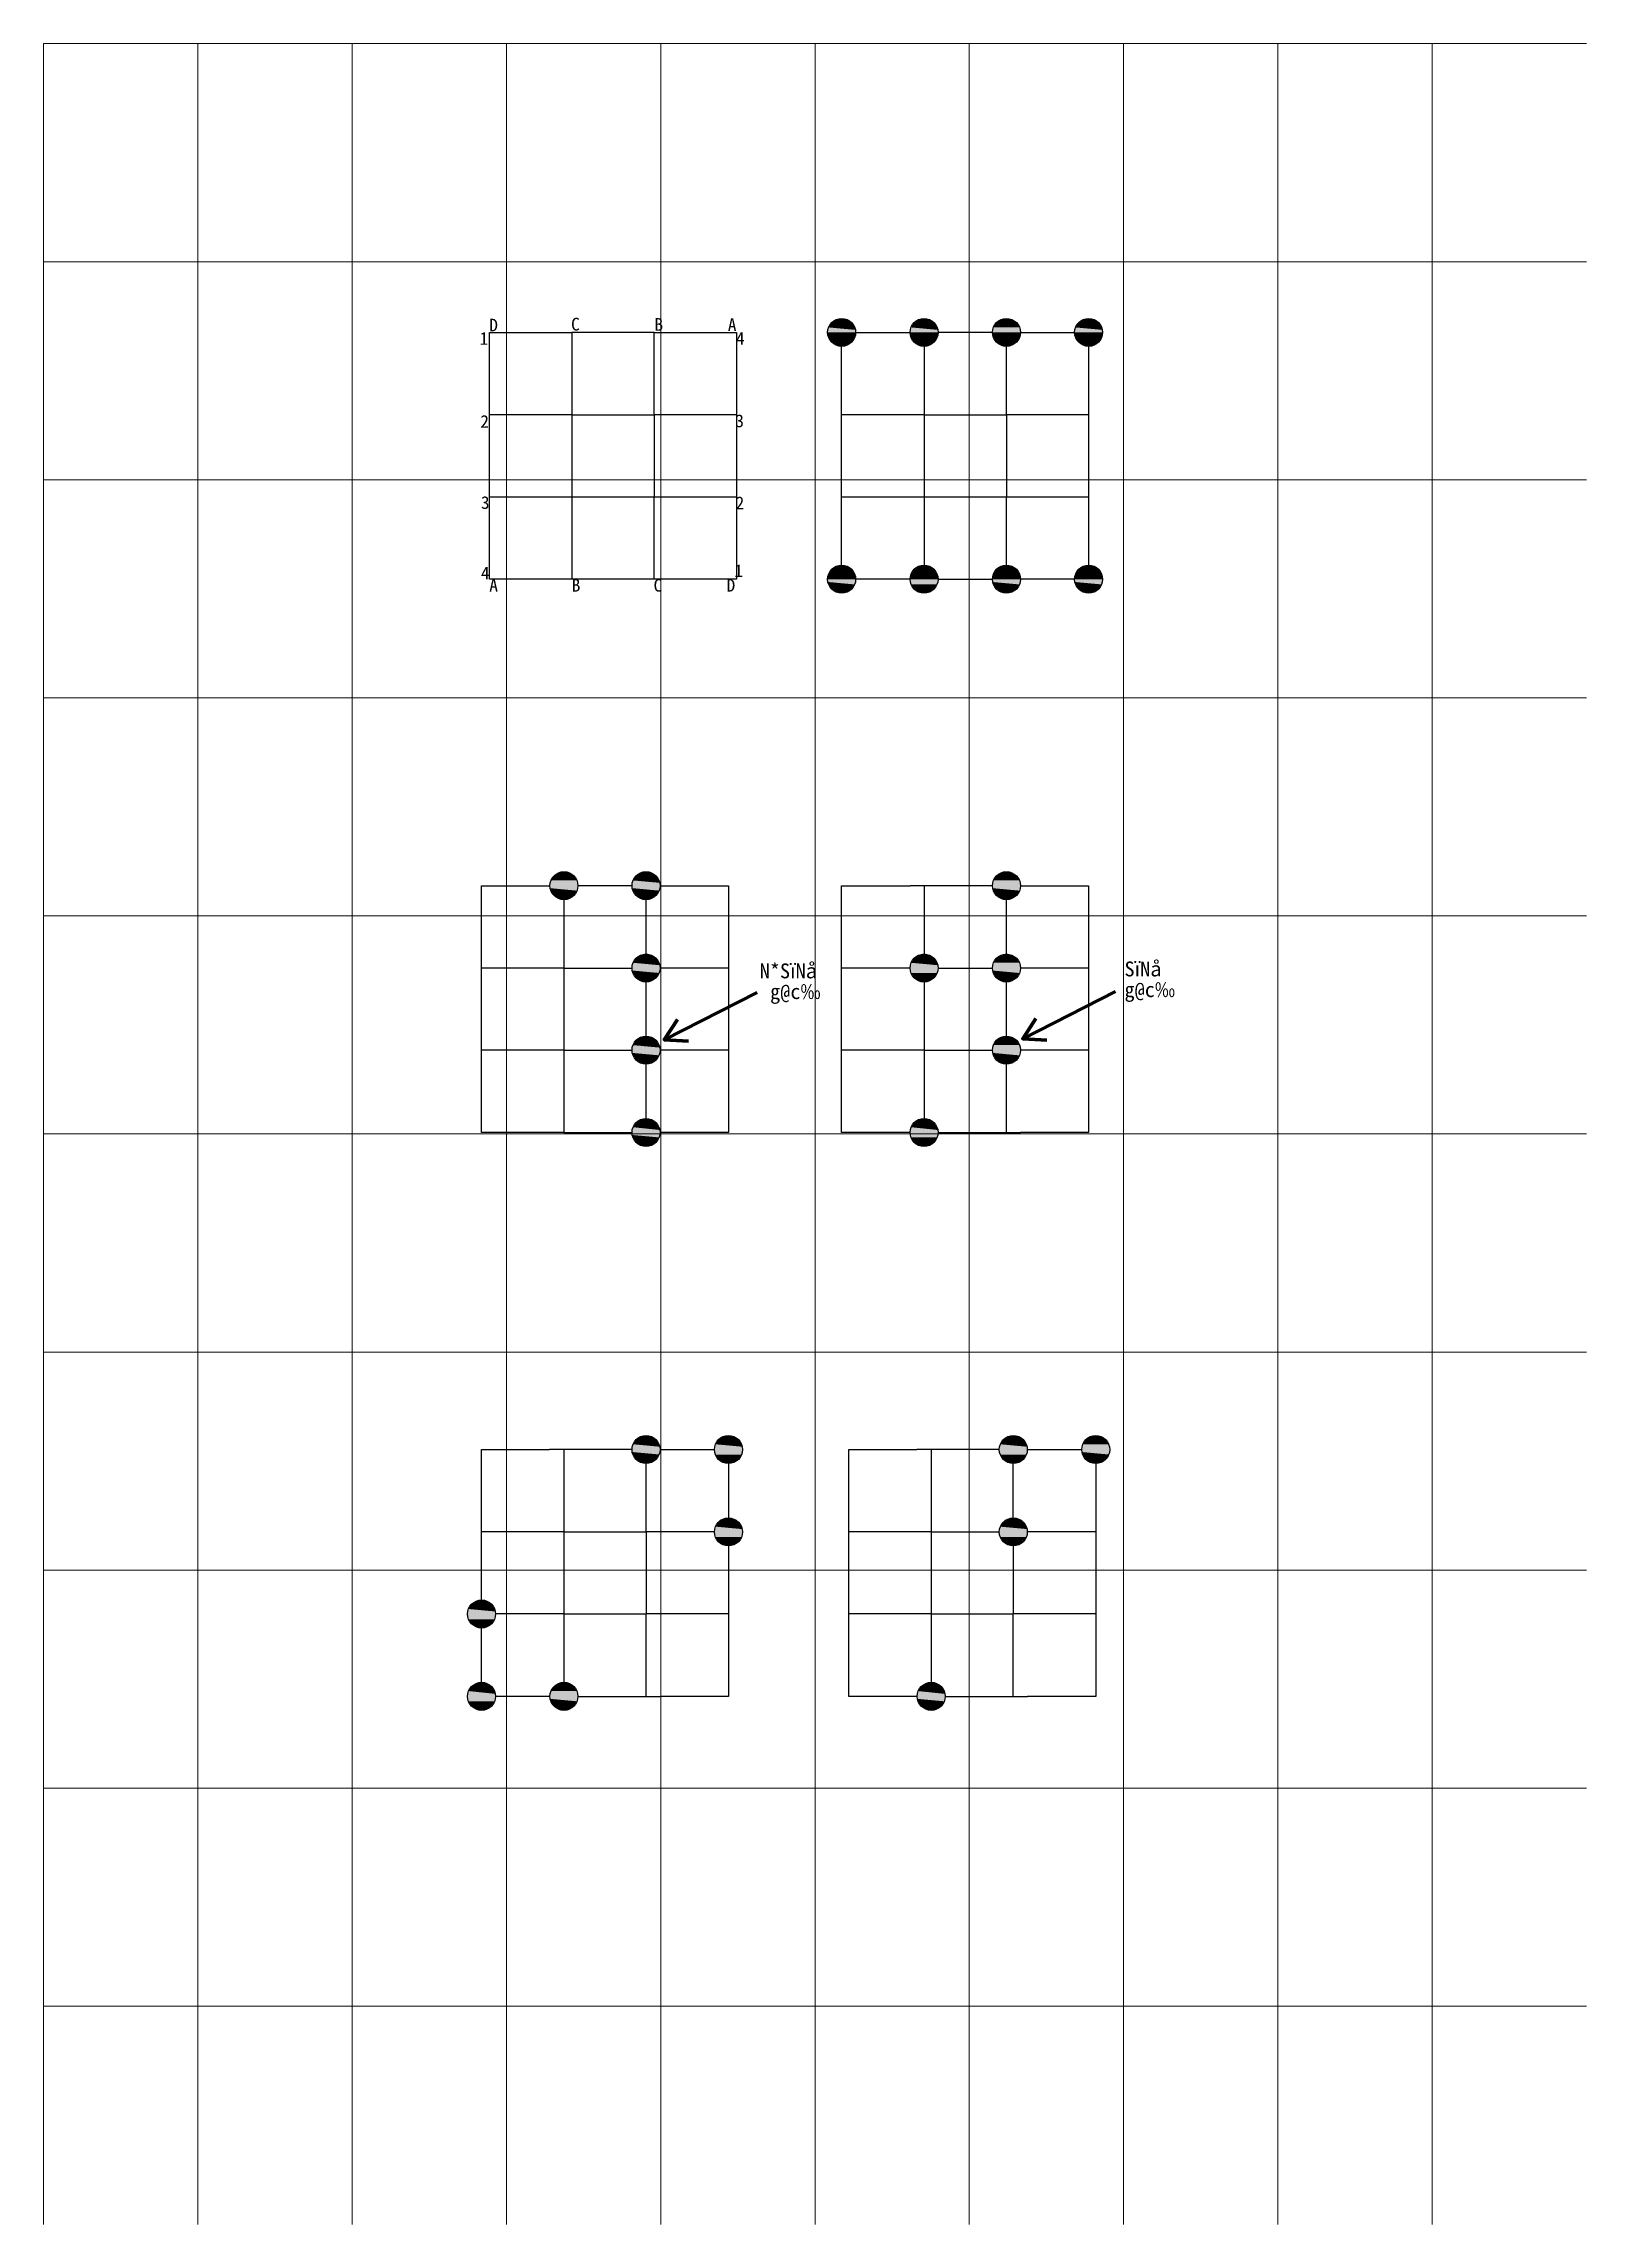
# Model space of a CAD drawing. Header units: millimetres. Extents: x 0 to 210, y 0 to 297.
import ezdxf

# ---------------------------------------------------------------- set-up
doc = ezdxf.new("R2010")
doc.units = ezdxf.units.MM
doc.layers.add('C00-00-00', color=7, linetype='Continuous')
for name, color, linetype, true_color in [('C00-00-FF', 5, 'Continuous', 0x0000ff), ('CBF-BF-BF', 7, 'Continuous', 0xbfbfbf), ('CFF-00-00', 1, 'Continuous', 0xff0000), ('CFF-00-FF', 6, 'Continuous', 0xff00ff)]:
    doc.layers.add(name, color=color, linetype=linetype, true_color=true_color)

msp = doc.modelspace()

# ---------------------------------------------------------------- texts
at = {"layer": 'C00-00-00', "char_height": 2.025909, "attachment_point": 1}
for s, insert in [('{\\fSimSun|b0|i0|c0;SïNå}', (147.130554, 171.991417)), ('{\\fSimSun|b0|i0|c0;N*SïNå}', (97.474619, 171.726481)), ('{\\fSimSun|b0|i0|c0;g@c‰}', (98.88573, 168.907084)), ('{\\fSimSun|b0|i0|c0;g@c‰}', (147.130554, 169.17202))]:
    msp.add_mtext(s, dxfattribs=dict(at, insert=insert))
at = {"layer": 'C00-00-FF', "char_height": 1.732152, "attachment_point": 1}
for s, insert in [('{\\fSimSun|b0|i0|c0;4}', (94.234885, 257.710431)), ('{\\fSimSun|b0|i0|c0;3}', (94.150437, 246.492393)), ('{\\fSimSun|b0|i0|c0;2}', (94.191451, 235.317791)), ('{\\fSimSun|b0|i0|c0;1}', (94.022547, 226.088066)), ('{\\fSimSun|b0|i0|c0;A}', (60.662822, 224.097343)), ('{\\fSimSun|b0|i0|c0;B}', (71.880858, 224.097343)), ('{\\fSimSun|b0|i0|c0;C}', (83.016854, 224.097343)), ('{\\fSimSun|b0|i0|c0;D}', (92.96324, 224.097343))]:
    msp.add_mtext(s, dxfattribs=dict(at, insert=insert))
at = {"layer": 'CFF-00-00', "char_height": 1.732152, "attachment_point": 1}
for s, insert in [('{\\fSimSun|b0|i0|c0;D}', (60.662822, 259.532245)), ('{\\fSimSun|b0|i0|c0;C}', (71.796401, 259.657722)), ('{\\fSimSun|b0|i0|c0;B}', (83.142324, 259.616702)), ('{\\fSimSun|b0|i0|c0;A}', (93.132145, 259.573268)), ('{\\fSimSun|b0|i0|c0;1}', (59.35015, 257.710431)), ('{\\fSimSun|b0|i0|c0;2}', (59.437018, 246.407939)), ('{\\fSimSun|b0|i0|c0;3}', (59.52147, 235.358813)), ('{\\fSimSun|b0|i0|c0;4}', (59.52147, 225.750244))]:
    msp.add_mtext(s, dxfattribs=dict(at, insert=insert))

# ---------------------------------------------------------------- hatches: boundary and pattern name
at = {"layer": 'C00-00-FF'}
h = msp.add_hatch(color=256, dxfattribs=at)
h.dxf.hatch_style = 2
h.paths.add_polyline_path([(107.992333, 225.83775), (108.627333, 225.71075), (107.696, 225.71075)])
h = msp.add_hatch(color=256, dxfattribs=at)
h.dxf.hatch_style = 2
h.paths.add_polyline_path([(108.331, 225.96475), (108.627333, 225.83775), (107.992333, 225.83775)])
h = msp.add_hatch(color=256, dxfattribs=at)
h.dxf.hatch_style = 2
h.paths.add_polyline_path([(107.992333, 225.83775), (108.627333, 225.83775), (108.627333, 225.71075)])
h = msp.add_hatch(color=256, dxfattribs=at)
h.dxf.hatch_style = 2
h.paths.add_polyline_path([(108.627333, 225.96475), (108.331, 225.96475)])
h = msp.add_hatch(color=256, dxfattribs=at)
h.dxf.hatch_style = 2
h.paths.add_polyline_path([(108.331, 225.96475), (108.627333, 225.96475), (108.627333, 225.83775)])
h = msp.add_hatch(color=256, dxfattribs=at)
h.dxf.hatch_style = 2
h.paths.add_polyline_path([(108.627333, 225.96475), (108.966, 225.96475)])
h = msp.add_hatch(color=256, dxfattribs=at)
h.dxf.hatch_style = 2
h.paths.add_polyline_path([(108.627333, 225.96475), (109.304667, 225.83775), (108.627333, 225.83775)])
h = msp.add_hatch(color=256, dxfattribs=at)
h.dxf.hatch_style = 2
h.paths.add_polyline_path([(108.627333, 225.96475), (108.966, 225.96475), (109.304667, 225.83775)])
h = msp.add_hatch(color=256, dxfattribs=at)
h.dxf.hatch_style = 2
h.paths.add_polyline_path([(108.627333, 225.83775), (109.601, 225.71075), (108.627333, 225.71075)])
h = msp.add_hatch(color=256, dxfattribs=at)
h.dxf.hatch_style = 2
h.paths.add_polyline_path([(108.627333, 225.83775), (109.304667, 225.83775), (109.601, 225.71075)])
h = msp.add_hatch(color=256, dxfattribs=at)
h.dxf.hatch_style = 2
h.paths.add_polyline_path([(119.210667, 225.83775), (119.845667, 225.71075), (118.872, 225.71075)])
h = msp.add_hatch(color=256, dxfattribs=at)
h.dxf.hatch_style = 2
h.paths.add_polyline_path([(119.507, 225.96475), (119.845667, 225.83775), (119.210667, 225.83775)])
h = msp.add_hatch(color=256, dxfattribs=at)
h.dxf.hatch_style = 2
h.paths.add_polyline_path([(119.210667, 225.83775), (119.845667, 225.83775), (119.845667, 225.71075)])
h = msp.add_hatch(color=256, dxfattribs=at)
h.dxf.hatch_style = 2
h.paths.add_polyline_path([(119.845667, 225.96475), (119.507, 225.96475)])
h = msp.add_hatch(color=256, dxfattribs=at)
h.dxf.hatch_style = 2
h.paths.add_polyline_path([(119.507, 225.96475), (119.845667, 225.96475), (119.845667, 225.83775)])
h = msp.add_hatch(color=256, dxfattribs=at)
h.dxf.hatch_style = 2
h.paths.add_polyline_path([(119.845667, 225.96475), (120.184333, 225.96475)])
h = msp.add_hatch(color=256, dxfattribs=at)
h.dxf.hatch_style = 2
h.paths.add_polyline_path([(119.845667, 225.96475), (120.523, 225.83775), (119.845667, 225.83775)])
h = msp.add_hatch(color=256, dxfattribs=at)
h.dxf.hatch_style = 2
h.paths.add_polyline_path([(119.845667, 225.96475), (120.184333, 225.96475), (120.523, 225.83775)])
h = msp.add_hatch(color=256, dxfattribs=at)
h.dxf.hatch_style = 2
h.paths.add_polyline_path([(119.845667, 225.83775), (120.819333, 225.71075), (119.845667, 225.71075)])
h = msp.add_hatch(color=256, dxfattribs=at)
h.dxf.hatch_style = 2
h.paths.add_polyline_path([(119.845667, 225.83775), (120.523, 225.83775), (120.819333, 225.71075)])
h = msp.add_hatch(color=256, dxfattribs=at)
h.dxf.hatch_style = 2
h.paths.add_polyline_path([(130.386667, 225.83775), (131.064, 225.71075), (130.090333, 225.71075)])
h = msp.add_hatch(color=256, dxfattribs=at)
h.dxf.hatch_style = 2
h.paths.add_polyline_path([(130.725333, 225.96475), (131.064, 225.83775), (130.386667, 225.83775)])
h = msp.add_hatch(color=256, dxfattribs=at)
h.dxf.hatch_style = 2
h.paths.add_polyline_path([(130.386667, 225.83775), (131.064, 225.83775), (131.064, 225.71075)])
h = msp.add_hatch(color=256, dxfattribs=at)
h.dxf.hatch_style = 2
h.paths.add_polyline_path([(131.064, 225.96475), (130.725333, 225.96475)])
h = msp.add_hatch(color=256, dxfattribs=at)
h.dxf.hatch_style = 2
h.paths.add_polyline_path([(130.725333, 225.96475), (131.064, 225.96475), (131.064, 225.83775)])
h = msp.add_hatch(color=256, dxfattribs=at)
h.dxf.hatch_style = 2
h.paths.add_polyline_path([(131.064, 225.96475), (131.402667, 225.96475)])
h = msp.add_hatch(color=256, dxfattribs=at)
h.dxf.hatch_style = 2
h.paths.add_polyline_path([(131.064, 225.96475), (131.699, 225.83775), (131.064, 225.83775)])
h = msp.add_hatch(color=256, dxfattribs=at)
h.dxf.hatch_style = 2
h.paths.add_polyline_path([(131.064, 225.96475), (131.402667, 225.96475), (131.699, 225.83775)])
h = msp.add_hatch(color=256, dxfattribs=at)
h.dxf.hatch_style = 2
h.paths.add_polyline_path([(131.064, 225.83775), (132.037667, 225.71075), (131.064, 225.71075)])
h = msp.add_hatch(color=256, dxfattribs=at)
h.dxf.hatch_style = 2
h.paths.add_polyline_path([(131.064, 225.83775), (131.699, 225.83775), (132.037667, 225.71075)])
h = msp.add_hatch(color=256, dxfattribs=at)
h.dxf.hatch_style = 2
h.paths.add_polyline_path([(141.605, 225.83775), (142.24, 225.71075), (141.308667, 225.71075)])
h = msp.add_hatch(color=256, dxfattribs=at)
h.dxf.hatch_style = 2
h.paths.add_polyline_path([(141.943667, 225.96475), (142.24, 225.83775), (141.605, 225.83775)])
h = msp.add_hatch(color=256, dxfattribs=at)
h.dxf.hatch_style = 2
h.paths.add_polyline_path([(141.605, 225.83775), (142.24, 225.83775), (142.24, 225.71075)])
h = msp.add_hatch(color=256, dxfattribs=at)
h.dxf.hatch_style = 2
h.paths.add_polyline_path([(142.24, 225.96475), (141.943667, 225.96475)])
h = msp.add_hatch(color=256, dxfattribs=at)
h.dxf.hatch_style = 2
h.paths.add_polyline_path([(141.943667, 225.96475), (142.24, 225.96475), (142.24, 225.83775)])
h = msp.add_hatch(color=256, dxfattribs=at)
h.dxf.hatch_style = 2
h.paths.add_polyline_path([(142.24, 225.96475), (142.536333, 225.96475)])
h = msp.add_hatch(color=256, dxfattribs=at)
h.dxf.hatch_style = 2
h.paths.add_polyline_path([(142.24, 225.96475), (142.621, 225.922417), (142.24, 225.922417)])
h = msp.add_hatch(color=256, dxfattribs=at)
h.dxf.hatch_style = 2
h.paths.add_polyline_path([(142.24, 225.96475), (142.536333, 225.96475), (142.621, 225.922417)])
h = msp.add_hatch(color=256, dxfattribs=at)
h.dxf.hatch_style = 2
h.paths.add_polyline_path([(142.24, 225.922417), (143.002, 225.83775), (142.24, 225.83775)])
h = msp.add_hatch(color=256, dxfattribs=at)
h.dxf.hatch_style = 2
h.paths.add_polyline_path([(142.24, 225.922417), (142.621, 225.922417), (143.002, 225.83775)])
h = msp.add_hatch(color=256, dxfattribs=at)
h.dxf.hatch_style = 2
h.paths.add_polyline_path([(142.24, 225.83775), (143.340667, 225.668417), (142.24, 225.668417)])
h = msp.add_hatch(color=256, dxfattribs=at)
h.dxf.hatch_style = 2
h.paths.add_polyline_path([(142.24, 225.83775), (143.002, 225.83775), (143.340667, 225.668417)])
h = msp.add_hatch(color=256, dxfattribs=at)
h.dxf.hatch_style = 2
h.paths.add_polyline_path([(106.764667, 224.398417), (108.627333, 224.05975), (106.722333, 224.05975)])
h = msp.add_hatch(color=256, dxfattribs=at)
h.dxf.hatch_style = 2
h.paths.add_polyline_path([(106.722333, 224.05975), (110.532333, 223.67875), (106.764667, 223.67875)])
h = msp.add_hatch(color=256, dxfattribs=at)
h.dxf.hatch_style = 2
h.paths.add_polyline_path([(106.722333, 224.05975), (110.574667, 224.05975), (110.532333, 223.67875)])
h = msp.add_hatch(color=256, dxfattribs=at)
h.dxf.hatch_style = 2
h.paths.add_polyline_path([(106.849333, 224.69475), (108.627333, 224.398417), (106.764667, 224.398417)])
h = msp.add_hatch(color=256, dxfattribs=at)
h.dxf.hatch_style = 2
h.paths.add_polyline_path([(106.764667, 224.398417), (108.627333, 224.398417), (108.627333, 224.05975)])
h = msp.add_hatch(color=256, dxfattribs=at)
h.dxf.hatch_style = 2
h.paths.add_polyline_path([(106.764667, 223.67875), (110.447667, 223.340083), (106.849333, 223.340083)])
h = msp.add_hatch(color=256, dxfattribs=at)
h.dxf.hatch_style = 2
h.paths.add_polyline_path([(106.764667, 223.67875), (110.532333, 223.67875), (110.447667, 223.340083)])
h = msp.add_hatch(color=256, dxfattribs=at)
h.dxf.hatch_style = 2
h.paths.add_polyline_path([(106.976333, 224.991083), (108.627333, 224.69475), (106.849333, 224.69475)])
h = msp.add_hatch(color=256, dxfattribs=at)
h.dxf.hatch_style = 2
h.paths.add_polyline_path([(106.849333, 224.69475), (108.627333, 224.69475), (108.627333, 224.398417)])
h = msp.add_hatch(color=256, dxfattribs=at)
h.dxf.hatch_style = 2
h.paths.add_polyline_path([(106.849333, 223.340083), (110.278333, 223.04375), (107.018667, 223.04375)])
h = msp.add_hatch(color=256, dxfattribs=at)
h.dxf.hatch_style = 2
h.paths.add_polyline_path([(106.849333, 223.340083), (110.447667, 223.340083), (110.278333, 223.04375)])
h = msp.add_hatch(color=256, dxfattribs=at)
h.dxf.hatch_style = 2
h.paths.add_polyline_path([(107.188, 225.287417), (108.627333, 224.991083), (106.976333, 224.991083)])
h = msp.add_hatch(color=256, dxfattribs=at)
h.dxf.hatch_style = 2
h.paths.add_polyline_path([(106.976333, 224.991083), (108.627333, 224.991083), (108.627333, 224.69475)])
h = msp.add_hatch(color=256, dxfattribs=at)
h.dxf.hatch_style = 2
h.paths.add_polyline_path([(107.018667, 223.04375), (110.066667, 222.747417), (107.230333, 222.747417)])
h = msp.add_hatch(color=256, dxfattribs=at)
h.dxf.hatch_style = 2
h.paths.add_polyline_path([(107.018667, 223.04375), (110.278333, 223.04375), (110.066667, 222.747417)])
h = msp.add_hatch(color=256, dxfattribs=at)
h.dxf.hatch_style = 2
h.paths.add_polyline_path([(107.399667, 225.541417), (108.627333, 225.287417), (107.188, 225.287417)])
h = msp.add_hatch(color=256, dxfattribs=at)
h.dxf.hatch_style = 2
h.paths.add_polyline_path([(107.188, 225.287417), (108.627333, 225.287417), (108.627333, 224.991083)])
h = msp.add_hatch(color=256, dxfattribs=at)
h.dxf.hatch_style = 2
h.paths.add_polyline_path([(107.696, 225.71075), (108.627333, 225.541417), (107.399667, 225.541417)])
h = msp.add_hatch(color=256, dxfattribs=at)
h.dxf.hatch_style = 2
h.paths.add_polyline_path([(107.399667, 225.541417), (108.627333, 225.541417), (108.627333, 225.287417)])
h = msp.add_hatch(color=256, dxfattribs=at)
h.dxf.hatch_style = 2
h.paths.add_polyline_path([(107.696, 225.71075), (108.627333, 225.71075), (108.627333, 225.541417)])
h = msp.add_hatch(color=256, dxfattribs=at)
h.dxf.hatch_style = 2
h.paths.add_polyline_path([(108.627333, 225.71075), (109.897333, 225.541417), (108.627333, 225.541417)])
h = msp.add_hatch(color=256, dxfattribs=at)
h.dxf.hatch_style = 2
h.paths.add_polyline_path([(108.627333, 225.71075), (109.601, 225.71075), (109.897333, 225.541417)])
h = msp.add_hatch(color=256, dxfattribs=at)
h.dxf.hatch_style = 2
h.paths.add_polyline_path([(108.627333, 225.541417), (110.109, 225.287417), (108.627333, 225.287417)])
h = msp.add_hatch(color=256, dxfattribs=at)
h.dxf.hatch_style = 2
h.paths.add_polyline_path([(108.627333, 225.541417), (109.897333, 225.541417), (110.109, 225.287417)])
h = msp.add_hatch(color=256, dxfattribs=at)
h.dxf.hatch_style = 2
h.paths.add_polyline_path([(108.627333, 225.287417), (110.320667, 224.991083), (108.627333, 224.991083)])
h = msp.add_hatch(color=256, dxfattribs=at)
h.dxf.hatch_style = 2
h.paths.add_polyline_path([(108.627333, 225.287417), (110.109, 225.287417), (110.320667, 224.991083)])
h = msp.add_hatch(color=256, dxfattribs=at)
h.dxf.hatch_style = 2
h.paths.add_polyline_path([(108.627333, 224.991083), (110.447667, 224.69475), (108.627333, 224.69475)])
h = msp.add_hatch(color=256, dxfattribs=at)
h.dxf.hatch_style = 2
h.paths.add_polyline_path([(108.627333, 224.991083), (110.320667, 224.991083), (110.447667, 224.69475)])
h = msp.add_hatch(color=256, dxfattribs=at)
h.dxf.hatch_style = 2
h.paths.add_polyline_path([(108.627333, 224.69475), (110.532333, 224.398417), (108.627333, 224.398417)])
h = msp.add_hatch(color=256, dxfattribs=at)
h.dxf.hatch_style = 2
h.paths.add_polyline_path([(108.627333, 224.69475), (110.447667, 224.69475), (110.532333, 224.398417)])
h = msp.add_hatch(color=256, dxfattribs=at)
h.dxf.hatch_style = 2
h.paths.add_polyline_path([(108.627333, 224.398417), (110.574667, 224.05975), (108.627333, 224.05975)])
h = msp.add_hatch(color=256, dxfattribs=at)
h.dxf.hatch_style = 2
h.paths.add_polyline_path([(108.627333, 224.398417), (110.532333, 224.398417), (110.574667, 224.05975)])
h = msp.add_hatch(color=256, dxfattribs=at)
h.dxf.hatch_style = 2
h.paths.add_polyline_path([(118.025333, 224.69475), (119.845667, 224.398417), (117.940667, 224.398417)])
h = msp.add_hatch(color=256, dxfattribs=at)
h.dxf.hatch_style = 2
h.paths.add_polyline_path([(117.940667, 224.398417), (119.845667, 224.05975), (117.940667, 224.05975)])
h = msp.add_hatch(color=256, dxfattribs=at)
h.dxf.hatch_style = 2
h.paths.add_polyline_path([(117.940667, 224.398417), (119.845667, 224.398417), (119.845667, 224.05975)])
h = msp.add_hatch(color=256, dxfattribs=at)
h.dxf.hatch_style = 2
h.paths.add_polyline_path([(117.940667, 224.05975), (121.750667, 223.67875), (117.940667, 223.67875)])
h = msp.add_hatch(color=256, dxfattribs=at)
h.dxf.hatch_style = 2
h.paths.add_polyline_path([(117.940667, 224.05975), (121.793, 224.05975), (121.750667, 223.67875)])
h = msp.add_hatch(color=256, dxfattribs=at)
h.dxf.hatch_style = 2
h.paths.add_polyline_path([(117.940667, 223.67875), (121.666, 223.340083), (118.067667, 223.340083)])
h = msp.add_hatch(color=256, dxfattribs=at)
h.dxf.hatch_style = 2
h.paths.add_polyline_path([(117.940667, 223.67875), (121.750667, 223.67875), (121.666, 223.340083)])
h = msp.add_hatch(color=256, dxfattribs=at)
h.dxf.hatch_style = 2
h.paths.add_polyline_path([(118.194667, 224.991083), (119.845667, 224.69475), (118.025333, 224.69475)])
h = msp.add_hatch(color=256, dxfattribs=at)
h.dxf.hatch_style = 2
h.paths.add_polyline_path([(118.025333, 224.69475), (119.845667, 224.69475), (119.845667, 224.398417)])
h = msp.add_hatch(color=256, dxfattribs=at)
h.dxf.hatch_style = 2
h.paths.add_polyline_path([(118.067667, 223.340083), (121.496667, 223.04375), (118.194667, 223.04375)])
h = msp.add_hatch(color=256, dxfattribs=at)
h.dxf.hatch_style = 2
h.paths.add_polyline_path([(118.067667, 223.340083), (121.666, 223.340083), (121.496667, 223.04375)])
h = msp.add_hatch(color=256, dxfattribs=at)
h.dxf.hatch_style = 2
h.paths.add_polyline_path([(118.364, 225.287417), (119.845667, 224.991083), (118.194667, 224.991083)])
h = msp.add_hatch(color=256, dxfattribs=at)
h.dxf.hatch_style = 2
h.paths.add_polyline_path([(118.194667, 224.991083), (119.845667, 224.991083), (119.845667, 224.69475)])
h = msp.add_hatch(color=256, dxfattribs=at)
h.dxf.hatch_style = 2
h.paths.add_polyline_path([(118.194667, 223.04375), (121.285, 222.747417), (118.406333, 222.747417)])
h = msp.add_hatch(color=256, dxfattribs=at)
h.dxf.hatch_style = 2
h.paths.add_polyline_path([(118.194667, 223.04375), (121.496667, 223.04375), (121.285, 222.747417)])
h = msp.add_hatch(color=256, dxfattribs=at)
h.dxf.hatch_style = 2
h.paths.add_polyline_path([(118.618, 225.541417), (119.845667, 225.287417), (118.364, 225.287417)])
h = msp.add_hatch(color=256, dxfattribs=at)
h.dxf.hatch_style = 2
h.paths.add_polyline_path([(118.364, 225.287417), (119.845667, 225.287417), (119.845667, 224.991083)])
h = msp.add_hatch(color=256, dxfattribs=at)
h.dxf.hatch_style = 2
h.paths.add_polyline_path([(118.872, 225.71075), (119.845667, 225.541417), (118.618, 225.541417)])
h = msp.add_hatch(color=256, dxfattribs=at)
h.dxf.hatch_style = 2
h.paths.add_polyline_path([(118.618, 225.541417), (119.845667, 225.541417), (119.845667, 225.287417)])
h = msp.add_hatch(color=256, dxfattribs=at)
h.dxf.hatch_style = 2
h.paths.add_polyline_path([(118.872, 225.71075), (119.845667, 225.71075), (119.845667, 225.541417)])
h = msp.add_hatch(color=256, dxfattribs=at)
h.dxf.hatch_style = 2
h.paths.add_polyline_path([(119.845667, 225.71075), (121.073333, 225.541417), (119.845667, 225.541417)])
h = msp.add_hatch(color=256, dxfattribs=at)
h.dxf.hatch_style = 2
h.paths.add_polyline_path([(119.845667, 225.71075), (120.819333, 225.71075), (121.073333, 225.541417)])
h = msp.add_hatch(color=256, dxfattribs=at)
h.dxf.hatch_style = 2
h.paths.add_polyline_path([(119.845667, 225.541417), (121.327333, 225.287417), (119.845667, 225.287417)])
h = msp.add_hatch(color=256, dxfattribs=at)
h.dxf.hatch_style = 2
h.paths.add_polyline_path([(119.845667, 225.541417), (121.073333, 225.541417), (121.327333, 225.287417)])
h = msp.add_hatch(color=256, dxfattribs=at)
h.dxf.hatch_style = 2
h.paths.add_polyline_path([(119.845667, 225.287417), (121.539, 224.991083), (119.845667, 224.991083)])
h = msp.add_hatch(color=256, dxfattribs=at)
h.dxf.hatch_style = 2
h.paths.add_polyline_path([(119.845667, 225.287417), (121.327333, 225.287417), (121.539, 224.991083)])
h = msp.add_hatch(color=256, dxfattribs=at)
h.dxf.hatch_style = 2
h.paths.add_polyline_path([(119.845667, 224.991083), (121.666, 224.69475), (119.845667, 224.69475)])
h = msp.add_hatch(color=256, dxfattribs=at)
h.dxf.hatch_style = 2
h.paths.add_polyline_path([(119.845667, 224.991083), (121.539, 224.991083), (121.666, 224.69475)])
h = msp.add_hatch(color=256, dxfattribs=at)
h.dxf.hatch_style = 2
h.paths.add_polyline_path([(119.845667, 224.69475), (121.750667, 224.398417), (119.845667, 224.398417)])
h = msp.add_hatch(color=256, dxfattribs=at)
h.dxf.hatch_style = 2
h.paths.add_polyline_path([(119.845667, 224.69475), (121.666, 224.69475), (121.750667, 224.398417)])
h = msp.add_hatch(color=256, dxfattribs=at)
h.dxf.hatch_style = 2
h.paths.add_polyline_path([(119.845667, 224.398417), (121.793, 224.05975), (119.845667, 224.05975)])
h = msp.add_hatch(color=256, dxfattribs=at)
h.dxf.hatch_style = 2
h.paths.add_polyline_path([(119.845667, 224.398417), (121.750667, 224.398417), (121.793, 224.05975)])
h = msp.add_hatch(color=256, dxfattribs=at)
h.dxf.hatch_style = 2
h.paths.add_polyline_path([(129.159, 224.398417), (131.064, 224.05975), (129.116667, 224.05975)])
h = msp.add_hatch(color=256, dxfattribs=at)
h.dxf.hatch_style = 2
h.paths.add_polyline_path([(129.116667, 224.05975), (132.969, 223.67875), (129.159, 223.67875)])
h = msp.add_hatch(color=256, dxfattribs=at)
h.dxf.hatch_style = 2
h.paths.add_polyline_path([(129.116667, 224.05975), (132.969, 224.05975), (132.969, 223.67875)])
h = msp.add_hatch(color=256, dxfattribs=at)
h.dxf.hatch_style = 2
h.paths.add_polyline_path([(129.243667, 224.69475), (131.064, 224.398417), (129.159, 224.398417)])
h = msp.add_hatch(color=256, dxfattribs=at)
h.dxf.hatch_style = 2
h.paths.add_polyline_path([(129.159, 224.398417), (131.064, 224.398417), (131.064, 224.05975)])
h = msp.add_hatch(color=256, dxfattribs=at)
h.dxf.hatch_style = 2
h.paths.add_polyline_path([(129.159, 223.67875), (132.842, 223.340083), (129.243667, 223.340083)])
h = msp.add_hatch(color=256, dxfattribs=at)
h.dxf.hatch_style = 2
h.paths.add_polyline_path([(129.159, 223.67875), (132.969, 223.67875), (132.842, 223.340083)])
h = msp.add_hatch(color=256, dxfattribs=at)
h.dxf.hatch_style = 2
h.paths.add_polyline_path([(129.370667, 224.991083), (131.064, 224.69475), (129.243667, 224.69475)])
h = msp.add_hatch(color=256, dxfattribs=at)
h.dxf.hatch_style = 2
h.paths.add_polyline_path([(129.243667, 224.69475), (131.064, 224.69475), (131.064, 224.398417)])
h = msp.add_hatch(color=256, dxfattribs=at)
h.dxf.hatch_style = 2
h.paths.add_polyline_path([(129.243667, 223.340083), (132.672667, 223.04375), (129.413, 223.04375)])
h = msp.add_hatch(color=256, dxfattribs=at)
h.dxf.hatch_style = 2
h.paths.add_polyline_path([(129.243667, 223.340083), (132.842, 223.340083), (132.672667, 223.04375)])
h = msp.add_hatch(color=256, dxfattribs=at)
h.dxf.hatch_style = 2
h.paths.add_polyline_path([(129.582333, 225.287417), (131.064, 224.991083), (129.370667, 224.991083)])
h = msp.add_hatch(color=256, dxfattribs=at)
h.dxf.hatch_style = 2
h.paths.add_polyline_path([(129.370667, 224.991083), (131.064, 224.991083), (131.064, 224.69475)])
h = msp.add_hatch(color=256, dxfattribs=at)
h.dxf.hatch_style = 2
h.paths.add_polyline_path([(129.413, 223.04375), (132.461, 222.747417), (129.624667, 222.747417)])
h = msp.add_hatch(color=256, dxfattribs=at)
h.dxf.hatch_style = 2
h.paths.add_polyline_path([(129.413, 223.04375), (132.672667, 223.04375), (132.461, 222.747417)])
h = msp.add_hatch(color=256, dxfattribs=at)
h.dxf.hatch_style = 2
h.paths.add_polyline_path([(129.794, 225.541417), (131.064, 225.287417), (129.582333, 225.287417)])
h = msp.add_hatch(color=256, dxfattribs=at)
h.dxf.hatch_style = 2
h.paths.add_polyline_path([(129.582333, 225.287417), (131.064, 225.287417), (131.064, 224.991083)])
h = msp.add_hatch(color=256, dxfattribs=at)
h.dxf.hatch_style = 2
h.paths.add_polyline_path([(130.090333, 225.71075), (131.064, 225.541417), (129.794, 225.541417)])
h = msp.add_hatch(color=256, dxfattribs=at)
h.dxf.hatch_style = 2
h.paths.add_polyline_path([(129.794, 225.541417), (131.064, 225.541417), (131.064, 225.287417)])
h = msp.add_hatch(color=256, dxfattribs=at)
h.dxf.hatch_style = 2
h.paths.add_polyline_path([(130.090333, 225.71075), (131.064, 225.71075), (131.064, 225.541417)])
h = msp.add_hatch(color=256, dxfattribs=at)
h.dxf.hatch_style = 2
h.paths.add_polyline_path([(131.064, 225.71075), (132.291667, 225.541417), (131.064, 225.541417)])
h = msp.add_hatch(color=256, dxfattribs=at)
h.dxf.hatch_style = 2
h.paths.add_polyline_path([(131.064, 225.71075), (132.037667, 225.71075), (132.291667, 225.541417)])
h = msp.add_hatch(color=256, dxfattribs=at)
h.dxf.hatch_style = 2
h.paths.add_polyline_path([(131.064, 225.541417), (132.545667, 225.287417), (131.064, 225.287417)])
h = msp.add_hatch(color=256, dxfattribs=at)
h.dxf.hatch_style = 2
h.paths.add_polyline_path([(131.064, 225.541417), (132.291667, 225.541417), (132.545667, 225.287417)])
h = msp.add_hatch(color=256, dxfattribs=at)
h.dxf.hatch_style = 2
h.paths.add_polyline_path([(131.064, 225.287417), (132.715, 224.991083), (131.064, 224.991083)])
h = msp.add_hatch(color=256, dxfattribs=at)
h.dxf.hatch_style = 2
h.paths.add_polyline_path([(131.064, 225.287417), (132.545667, 225.287417), (132.715, 224.991083)])
h = msp.add_hatch(color=256, dxfattribs=at)
h.dxf.hatch_style = 2
h.paths.add_polyline_path([(131.064, 224.991083), (132.884333, 224.69475), (131.064, 224.69475)])
h = msp.add_hatch(color=256, dxfattribs=at)
h.dxf.hatch_style = 2
h.paths.add_polyline_path([(131.064, 224.991083), (132.715, 224.991083), (132.884333, 224.69475)])
h = msp.add_hatch(color=256, dxfattribs=at)
h.dxf.hatch_style = 2
h.paths.add_polyline_path([(131.064, 224.69475), (132.969, 224.398417), (131.064, 224.398417)])
h = msp.add_hatch(color=256, dxfattribs=at)
h.dxf.hatch_style = 2
h.paths.add_polyline_path([(131.064, 224.69475), (132.884333, 224.69475), (132.969, 224.398417)])
h = msp.add_hatch(color=256, dxfattribs=at)
h.dxf.hatch_style = 2
h.paths.add_polyline_path([(131.064, 224.398417), (132.969, 224.05975), (131.064, 224.05975)])
h = msp.add_hatch(color=256, dxfattribs=at)
h.dxf.hatch_style = 2
h.paths.add_polyline_path([(131.064, 224.398417), (132.969, 224.398417), (132.969, 224.05975)])
h = msp.add_hatch(color=256, dxfattribs=at)
h.dxf.hatch_style = 2
h.paths.add_polyline_path([(140.377333, 224.398417), (142.24, 224.05975), (140.335, 224.05975)])
h = msp.add_hatch(color=256, dxfattribs=at)
h.dxf.hatch_style = 2
h.paths.add_polyline_path([(140.335, 224.05975), (144.145, 223.67875), (140.377333, 223.67875)])
h = msp.add_hatch(color=256, dxfattribs=at)
h.dxf.hatch_style = 2
h.paths.add_polyline_path([(140.335, 224.05975), (144.187333, 224.05975), (144.145, 223.67875)])
h = msp.add_hatch(color=256, dxfattribs=at)
h.dxf.hatch_style = 2
h.paths.add_polyline_path([(140.462, 224.69475), (142.24, 224.398417), (140.377333, 224.398417)])
h = msp.add_hatch(color=256, dxfattribs=at)
h.dxf.hatch_style = 2
h.paths.add_polyline_path([(140.377333, 224.398417), (142.24, 224.398417), (142.24, 224.05975)])
h = msp.add_hatch(color=256, dxfattribs=at)
h.dxf.hatch_style = 2
h.paths.add_polyline_path([(140.377333, 223.67875), (144.060333, 223.340083), (140.462, 223.340083)])
h = msp.add_hatch(color=256, dxfattribs=at)
h.dxf.hatch_style = 2
h.paths.add_polyline_path([(140.377333, 223.67875), (144.145, 223.67875), (144.060333, 223.340083)])
h = msp.add_hatch(color=256, dxfattribs=at)
h.dxf.hatch_style = 2
h.paths.add_polyline_path([(140.589, 224.991083), (142.24, 224.69475), (140.462, 224.69475)])
h = msp.add_hatch(color=256, dxfattribs=at)
h.dxf.hatch_style = 2
h.paths.add_polyline_path([(140.462, 224.69475), (142.24, 224.69475), (142.24, 224.398417)])
h = msp.add_hatch(color=256, dxfattribs=at)
h.dxf.hatch_style = 2
h.paths.add_polyline_path([(140.462, 223.340083), (143.891, 223.04375), (140.631333, 223.04375)])
h = msp.add_hatch(color=256, dxfattribs=at)
h.dxf.hatch_style = 2
h.paths.add_polyline_path([(140.462, 223.340083), (144.060333, 223.340083), (143.891, 223.04375)])
h = msp.add_hatch(color=256, dxfattribs=at)
h.dxf.hatch_style = 2
h.paths.add_polyline_path([(140.800667, 225.287417), (142.24, 224.991083), (140.589, 224.991083)])
h = msp.add_hatch(color=256, dxfattribs=at)
h.dxf.hatch_style = 2
h.paths.add_polyline_path([(140.589, 224.991083), (142.24, 224.991083), (142.24, 224.69475)])
h = msp.add_hatch(color=256, dxfattribs=at)
h.dxf.hatch_style = 2
h.paths.add_polyline_path([(140.631333, 223.04375), (143.679333, 222.747417), (140.843, 222.747417)])
h = msp.add_hatch(color=256, dxfattribs=at)
h.dxf.hatch_style = 2
h.paths.add_polyline_path([(140.631333, 223.04375), (143.891, 223.04375), (143.679333, 222.747417)])
h = msp.add_hatch(color=256, dxfattribs=at)
h.dxf.hatch_style = 2
h.paths.add_polyline_path([(141.012333, 225.541417), (142.24, 225.287417), (140.800667, 225.287417)])
h = msp.add_hatch(color=256, dxfattribs=at)
h.dxf.hatch_style = 2
h.paths.add_polyline_path([(140.800667, 225.287417), (142.24, 225.287417), (142.24, 224.991083)])
h = msp.add_hatch(color=256, dxfattribs=at)
h.dxf.hatch_style = 2
h.paths.add_polyline_path([(141.308667, 225.71075), (142.24, 225.541417), (141.012333, 225.541417)])
h = msp.add_hatch(color=256, dxfattribs=at)
h.dxf.hatch_style = 2
h.paths.add_polyline_path([(141.012333, 225.541417), (142.24, 225.541417), (142.24, 225.287417)])
h = msp.add_hatch(color=256, dxfattribs=at)
h.dxf.hatch_style = 2
h.paths.add_polyline_path([(141.308667, 225.71075), (142.24, 225.71075), (142.24, 225.541417)])
h = msp.add_hatch(color=256, dxfattribs=at)
h.dxf.hatch_style = 2
h.paths.add_polyline_path([(142.24, 225.668417), (143.637, 225.414417), (142.24, 225.414417)])
h = msp.add_hatch(color=256, dxfattribs=at)
h.dxf.hatch_style = 2
h.paths.add_polyline_path([(142.24, 225.668417), (143.340667, 225.668417), (143.637, 225.414417)])
h = msp.add_hatch(color=256, dxfattribs=at)
h.dxf.hatch_style = 2
h.paths.add_polyline_path([(142.24, 225.414417), (143.848667, 225.118083), (142.24, 225.118083)])
h = msp.add_hatch(color=256, dxfattribs=at)
h.dxf.hatch_style = 2
h.paths.add_polyline_path([(142.24, 225.414417), (143.637, 225.414417), (143.848667, 225.118083)])
h = msp.add_hatch(color=256, dxfattribs=at)
h.dxf.hatch_style = 2
h.paths.add_polyline_path([(142.24, 225.118083), (144.060333, 224.779417), (142.24, 224.779417)])
h = msp.add_hatch(color=256, dxfattribs=at)
h.dxf.hatch_style = 2
h.paths.add_polyline_path([(142.24, 225.118083), (143.848667, 225.118083), (144.060333, 224.779417)])
h = msp.add_hatch(color=256, dxfattribs=at)
h.dxf.hatch_style = 2
h.paths.add_polyline_path([(142.24, 224.779417), (144.145, 224.44075), (142.24, 224.44075)])
h = msp.add_hatch(color=256, dxfattribs=at)
h.dxf.hatch_style = 2
h.paths.add_polyline_path([(142.24, 224.779417), (144.060333, 224.779417), (144.145, 224.44075)])
h = msp.add_hatch(color=256, dxfattribs=at)
h.dxf.hatch_style = 2
h.paths.add_polyline_path([(142.24, 224.44075), (144.187333, 224.05975), (142.24, 224.05975)])
h = msp.add_hatch(color=256, dxfattribs=at)
h.dxf.hatch_style = 2
h.paths.add_polyline_path([(142.24, 224.44075), (144.145, 224.44075), (144.187333, 224.05975)])
h = msp.add_hatch(color=256, dxfattribs=at)
h.dxf.hatch_style = 2
h.paths.add_polyline_path([(107.230333, 222.747417), (109.812667, 222.493417), (107.484333, 222.493417)])
h = msp.add_hatch(color=256, dxfattribs=at)
h.dxf.hatch_style = 2
h.paths.add_polyline_path([(107.230333, 222.747417), (110.066667, 222.747417), (109.812667, 222.493417)])
h = msp.add_hatch(color=256, dxfattribs=at)
h.dxf.hatch_style = 2
h.paths.add_polyline_path([(107.484333, 222.493417), (109.516333, 222.324083), (107.780667, 222.324083)])
h = msp.add_hatch(color=256, dxfattribs=at)
h.dxf.hatch_style = 2
h.paths.add_polyline_path([(107.484333, 222.493417), (109.812667, 222.493417), (109.516333, 222.324083)])
h = msp.add_hatch(color=256, dxfattribs=at)
h.dxf.hatch_style = 2
h.paths.add_polyline_path([(107.780667, 222.324083), (109.177667, 222.197083), (108.119333, 222.197083)])
h = msp.add_hatch(color=256, dxfattribs=at)
h.dxf.hatch_style = 2
h.paths.add_polyline_path([(107.780667, 222.324083), (109.516333, 222.324083), (109.177667, 222.197083)])
h = msp.add_hatch(color=256, dxfattribs=at)
h.dxf.hatch_style = 2
h.paths.add_polyline_path([(108.119333, 222.197083), (108.839, 222.112417), (108.458, 222.112417)])
h = msp.add_hatch(color=256, dxfattribs=at)
h.dxf.hatch_style = 2
h.paths.add_polyline_path([(108.119333, 222.197083), (109.177667, 222.197083), (108.839, 222.112417)])
h = msp.add_hatch(color=256, dxfattribs=at)
h.dxf.hatch_style = 2
h.paths.add_polyline_path([(118.406333, 222.747417), (121.031, 222.493417), (118.702667, 222.493417)])
h = msp.add_hatch(color=256, dxfattribs=at)
h.dxf.hatch_style = 2
h.paths.add_polyline_path([(118.406333, 222.747417), (121.285, 222.747417), (121.031, 222.493417)])
h = msp.add_hatch(color=256, dxfattribs=at)
h.dxf.hatch_style = 2
h.paths.add_polyline_path([(118.702667, 222.493417), (120.692333, 222.324083), (118.999, 222.324083)])
h = msp.add_hatch(color=256, dxfattribs=at)
h.dxf.hatch_style = 2
h.paths.add_polyline_path([(118.702667, 222.493417), (121.031, 222.493417), (120.692333, 222.324083)])
h = msp.add_hatch(color=256, dxfattribs=at)
h.dxf.hatch_style = 2
h.paths.add_polyline_path([(118.999, 222.324083), (120.396, 222.197083), (119.337667, 222.197083)])
h = msp.add_hatch(color=256, dxfattribs=at)
h.dxf.hatch_style = 2
h.paths.add_polyline_path([(118.999, 222.324083), (120.692333, 222.324083), (120.396, 222.197083)])
h = msp.add_hatch(color=256, dxfattribs=at)
h.dxf.hatch_style = 2
h.paths.add_polyline_path([(119.337667, 222.197083), (120.015, 222.112417), (119.676333, 222.112417)])
h = msp.add_hatch(color=256, dxfattribs=at)
h.dxf.hatch_style = 2
h.paths.add_polyline_path([(119.337667, 222.197083), (120.396, 222.197083), (120.015, 222.112417)])
h = msp.add_hatch(color=256, dxfattribs=at)
h.dxf.hatch_style = 2
h.paths.add_polyline_path([(129.624667, 222.747417), (132.207, 222.493417), (129.878667, 222.493417)])
h = msp.add_hatch(color=256, dxfattribs=at)
h.dxf.hatch_style = 2
h.paths.add_polyline_path([(129.624667, 222.747417), (132.461, 222.747417), (132.207, 222.493417)])
h = msp.add_hatch(color=256, dxfattribs=at)
h.dxf.hatch_style = 2
h.paths.add_polyline_path([(129.878667, 222.493417), (131.910667, 222.324083), (130.175, 222.324083)])
h = msp.add_hatch(color=256, dxfattribs=at)
h.dxf.hatch_style = 2
h.paths.add_polyline_path([(129.878667, 222.493417), (132.207, 222.493417), (131.910667, 222.324083)])
h = msp.add_hatch(color=256, dxfattribs=at)
h.dxf.hatch_style = 2
h.paths.add_polyline_path([(130.175, 222.324083), (131.572, 222.197083), (130.513667, 222.197083)])
h = msp.add_hatch(color=256, dxfattribs=at)
h.dxf.hatch_style = 2
h.paths.add_polyline_path([(130.175, 222.324083), (131.910667, 222.324083), (131.572, 222.197083)])
h = msp.add_hatch(color=256, dxfattribs=at)
h.dxf.hatch_style = 2
h.paths.add_polyline_path([(130.513667, 222.197083), (131.233333, 222.112417), (130.894667, 222.112417)])
h = msp.add_hatch(color=256, dxfattribs=at)
h.dxf.hatch_style = 2
h.paths.add_polyline_path([(130.513667, 222.197083), (131.572, 222.197083), (131.233333, 222.112417)])
h = msp.add_hatch(color=256, dxfattribs=at)
h.dxf.hatch_style = 2
h.paths.add_polyline_path([(140.843, 222.747417), (143.425333, 222.493417), (141.097, 222.493417)])
h = msp.add_hatch(color=256, dxfattribs=at)
h.dxf.hatch_style = 2
h.paths.add_polyline_path([(140.843, 222.747417), (143.679333, 222.747417), (143.425333, 222.493417)])
h = msp.add_hatch(color=256, dxfattribs=at)
h.dxf.hatch_style = 2
h.paths.add_polyline_path([(141.097, 222.493417), (143.129, 222.324083), (141.393333, 222.324083)])
h = msp.add_hatch(color=256, dxfattribs=at)
h.dxf.hatch_style = 2
h.paths.add_polyline_path([(141.097, 222.493417), (143.425333, 222.493417), (143.129, 222.324083)])
h = msp.add_hatch(color=256, dxfattribs=at)
h.dxf.hatch_style = 2
h.paths.add_polyline_path([(141.393333, 222.324083), (142.790333, 222.197083), (141.732, 222.197083)])
h = msp.add_hatch(color=256, dxfattribs=at)
h.dxf.hatch_style = 2
h.paths.add_polyline_path([(141.393333, 222.324083), (143.129, 222.324083), (142.790333, 222.197083)])
h = msp.add_hatch(color=256, dxfattribs=at)
h.dxf.hatch_style = 2
h.paths.add_polyline_path([(141.732, 222.197083), (142.451667, 222.112417), (142.070667, 222.112417)])
h = msp.add_hatch(color=256, dxfattribs=at)
h.dxf.hatch_style = 2
h.paths.add_polyline_path([(141.732, 222.197083), (142.790333, 222.197083), (142.451667, 222.112417)])
h = msp.add_hatch(color=256, dxfattribs=at)
h.dxf.hatch_style = 2
h.paths.add_polyline_path([(80.221667, 160.602083), (83.904667, 160.263417), (80.137, 160.263417)])
h = msp.add_hatch(color=256, dxfattribs=at)
h.dxf.hatch_style = 2
h.paths.add_polyline_path([(80.391, 160.94075), (83.82, 160.602083), (80.221667, 160.602083)])
h = msp.add_hatch(color=256, dxfattribs=at)
h.dxf.hatch_style = 2
h.paths.add_polyline_path([(80.221667, 160.602083), (83.82, 160.602083), (83.904667, 160.263417)])
h = msp.add_hatch(color=256, dxfattribs=at)
h.dxf.hatch_style = 2
h.paths.add_polyline_path([(80.602667, 161.19475), (83.650667, 160.94075), (80.391, 160.94075)])
h = msp.add_hatch(color=256, dxfattribs=at)
h.dxf.hatch_style = 2
h.paths.add_polyline_path([(80.391, 160.94075), (83.650667, 160.94075), (83.82, 160.602083)])
h = msp.add_hatch(color=256, dxfattribs=at)
h.dxf.hatch_style = 2
h.paths.add_polyline_path([(80.856667, 161.44875), (83.439, 161.19475), (80.602667, 161.19475)])
h = msp.add_hatch(color=256, dxfattribs=at)
h.dxf.hatch_style = 2
h.paths.add_polyline_path([(80.602667, 161.19475), (83.439, 161.19475), (83.650667, 160.94075)])
h = msp.add_hatch(color=256, dxfattribs=at)
h.dxf.hatch_style = 2
h.paths.add_polyline_path([(81.153, 161.660417), (83.185, 161.44875), (80.856667, 161.44875)])
h = msp.add_hatch(color=256, dxfattribs=at)
h.dxf.hatch_style = 2
h.paths.add_polyline_path([(80.856667, 161.44875), (83.185, 161.44875), (83.439, 161.19475)])
h = msp.add_hatch(color=256, dxfattribs=at)
h.dxf.hatch_style = 2
h.paths.add_polyline_path([(81.491667, 161.787417), (82.888667, 161.660417), (81.153, 161.660417)])
h = msp.add_hatch(color=256, dxfattribs=at)
h.dxf.hatch_style = 2
h.paths.add_polyline_path([(81.153, 161.660417), (82.888667, 161.660417), (83.185, 161.44875)])
h = msp.add_hatch(color=256, dxfattribs=at)
h.dxf.hatch_style = 2
h.paths.add_polyline_path([(81.830333, 161.82975), (82.55, 161.787417), (81.491667, 161.787417)])
h = msp.add_hatch(color=256, dxfattribs=at)
h.dxf.hatch_style = 2
h.paths.add_polyline_path([(81.491667, 161.787417), (82.55, 161.787417), (82.888667, 161.660417)])
h = msp.add_hatch(color=256, dxfattribs=at)
h.dxf.hatch_style = 2
h.paths.add_polyline_path([(81.830333, 161.82975), (82.211333, 161.82975), (82.55, 161.787417)])
h = msp.add_hatch(color=256, dxfattribs=at)
h.dxf.hatch_style = 2
h.paths.add_polyline_path([(129.243667, 160.602083), (132.969, 160.263417), (129.159, 160.263417)])
h = msp.add_hatch(color=256, dxfattribs=at)
h.dxf.hatch_style = 2
h.paths.add_polyline_path([(129.413, 160.94075), (132.842, 160.602083), (129.243667, 160.602083)])
h = msp.add_hatch(color=256, dxfattribs=at)
h.dxf.hatch_style = 2
h.paths.add_polyline_path([(129.243667, 160.602083), (132.842, 160.602083), (132.969, 160.263417)])
h = msp.add_hatch(color=256, dxfattribs=at)
h.dxf.hatch_style = 2
h.paths.add_polyline_path([(129.624667, 161.19475), (132.672667, 160.94075), (129.413, 160.94075)])
h = msp.add_hatch(color=256, dxfattribs=at)
h.dxf.hatch_style = 2
h.paths.add_polyline_path([(129.413, 160.94075), (132.672667, 160.94075), (132.842, 160.602083)])
h = msp.add_hatch(color=256, dxfattribs=at)
h.dxf.hatch_style = 2
h.paths.add_polyline_path([(129.878667, 161.44875), (132.461, 161.19475), (129.624667, 161.19475)])
h = msp.add_hatch(color=256, dxfattribs=at)
h.dxf.hatch_style = 2
h.paths.add_polyline_path([(129.624667, 161.19475), (132.461, 161.19475), (132.672667, 160.94075)])
h = msp.add_hatch(color=256, dxfattribs=at)
h.dxf.hatch_style = 2
h.paths.add_polyline_path([(130.175, 161.660417), (132.207, 161.44875), (129.878667, 161.44875)])
h = msp.add_hatch(color=256, dxfattribs=at)
h.dxf.hatch_style = 2
h.paths.add_polyline_path([(129.878667, 161.44875), (132.207, 161.44875), (132.461, 161.19475)])
h = msp.add_hatch(color=256, dxfattribs=at)
h.dxf.hatch_style = 2
h.paths.add_polyline_path([(130.513667, 161.787417), (131.910667, 161.660417), (130.175, 161.660417)])
h = msp.add_hatch(color=256, dxfattribs=at)
h.dxf.hatch_style = 2
h.paths.add_polyline_path([(130.175, 161.660417), (131.910667, 161.660417), (132.207, 161.44875)])
h = msp.add_hatch(color=256, dxfattribs=at)
h.dxf.hatch_style = 2
h.paths.add_polyline_path([(130.894667, 161.82975), (131.572, 161.787417), (130.513667, 161.787417)])
h = msp.add_hatch(color=256, dxfattribs=at)
h.dxf.hatch_style = 2
h.paths.add_polyline_path([(130.513667, 161.787417), (131.572, 161.787417), (131.910667, 161.660417)])
h = msp.add_hatch(color=256, dxfattribs=at)
h.dxf.hatch_style = 2
h.paths.add_polyline_path([(130.894667, 161.82975), (131.233333, 161.82975), (131.572, 161.787417)])
h = msp.add_hatch(color=256, dxfattribs=at)
h.dxf.hatch_style = 2
h.paths.add_polyline_path([(80.137, 160.263417), (83.947, 159.92475), (80.094667, 159.92475)])
h = msp.add_hatch(color=256, dxfattribs=at)
h.dxf.hatch_style = 2
h.paths.add_polyline_path([(80.094667, 159.92475), (83.904667, 159.54375), (80.137, 159.54375)])
h = msp.add_hatch(color=256, dxfattribs=at)
h.dxf.hatch_style = 2
h.paths.add_polyline_path([(80.094667, 159.92475), (83.947, 159.92475), (83.904667, 159.54375)])
h = msp.add_hatch(color=256, dxfattribs=at)
h.dxf.hatch_style = 2
h.paths.add_polyline_path([(80.137, 160.263417), (83.904667, 160.263417), (83.947, 159.92475)])
h = msp.add_hatch(color=256, dxfattribs=at)
h.dxf.hatch_style = 2
h.paths.add_polyline_path([(80.137, 159.54375), (83.82, 159.205083), (80.221667, 159.205083)])
h = msp.add_hatch(color=256, dxfattribs=at)
h.dxf.hatch_style = 2
h.paths.add_polyline_path([(80.137, 159.54375), (83.904667, 159.54375), (83.82, 159.205083)])
h = msp.add_hatch(color=256, dxfattribs=at)
h.dxf.hatch_style = 2
h.paths.add_polyline_path([(80.221667, 159.205083), (83.650667, 158.90875), (80.391, 158.90875)])
h = msp.add_hatch(color=256, dxfattribs=at)
h.dxf.hatch_style = 2
h.paths.add_polyline_path([(80.221667, 159.205083), (83.82, 159.205083), (83.650667, 158.90875)])
h = msp.add_hatch(color=256, dxfattribs=at)
h.dxf.hatch_style = 2
h.paths.add_polyline_path([(80.391, 158.90875), (83.439, 158.612417), (80.602667, 158.612417)])
h = msp.add_hatch(color=256, dxfattribs=at)
h.dxf.hatch_style = 2
h.paths.add_polyline_path([(80.391, 158.90875), (83.650667, 158.90875), (83.439, 158.612417)])
h = msp.add_hatch(color=256, dxfattribs=at)
h.dxf.hatch_style = 2
h.paths.add_polyline_path([(80.602667, 158.612417), (83.185, 158.358417), (80.856667, 158.358417)])
h = msp.add_hatch(color=256, dxfattribs=at)
h.dxf.hatch_style = 2
h.paths.add_polyline_path([(80.602667, 158.612417), (83.439, 158.612417), (83.185, 158.358417)])
h = msp.add_hatch(color=256, dxfattribs=at)
h.dxf.hatch_style = 2
h.paths.add_polyline_path([(80.856667, 158.358417), (82.888667, 158.189083), (81.153, 158.189083)])
h = msp.add_hatch(color=256, dxfattribs=at)
h.dxf.hatch_style = 2
h.paths.add_polyline_path([(80.856667, 158.358417), (83.185, 158.358417), (82.888667, 158.189083)])
h = msp.add_hatch(color=256, dxfattribs=at)
h.dxf.hatch_style = 2
h.paths.add_polyline_path([(81.153, 158.189083), (82.55, 158.062083), (81.491667, 158.062083)])
h = msp.add_hatch(color=256, dxfattribs=at)
h.dxf.hatch_style = 2
h.paths.add_polyline_path([(81.153, 158.189083), (82.888667, 158.189083), (82.55, 158.062083)])
h = msp.add_hatch(color=256, dxfattribs=at)
h.dxf.hatch_style = 2
h.paths.add_polyline_path([(81.491667, 158.062083), (82.211333, 157.977417), (81.830333, 157.977417)])
h = msp.add_hatch(color=256, dxfattribs=at)
h.dxf.hatch_style = 2
h.paths.add_polyline_path([(81.491667, 158.062083), (82.55, 158.062083), (82.211333, 157.977417)])
h = msp.add_hatch(color=256, dxfattribs=at)
h.dxf.hatch_style = 2
h.paths.add_polyline_path([(129.159, 160.263417), (132.969, 159.92475), (129.116667, 159.92475)])
h = msp.add_hatch(color=256, dxfattribs=at)
h.dxf.hatch_style = 2
h.paths.add_polyline_path([(129.116667, 159.92475), (132.969, 159.54375), (129.159, 159.54375)])
h = msp.add_hatch(color=256, dxfattribs=at)
h.dxf.hatch_style = 2
h.paths.add_polyline_path([(129.116667, 159.92475), (132.969, 159.92475), (132.969, 159.54375)])
h = msp.add_hatch(color=256, dxfattribs=at)
h.dxf.hatch_style = 2
h.paths.add_polyline_path([(129.159, 160.263417), (132.969, 160.263417), (132.969, 159.92475)])
h = msp.add_hatch(color=256, dxfattribs=at)
h.dxf.hatch_style = 2
h.paths.add_polyline_path([(129.159, 159.54375), (132.842, 159.205083), (129.243667, 159.205083)])
h = msp.add_hatch(color=256, dxfattribs=at)
h.dxf.hatch_style = 2
h.paths.add_polyline_path([(129.159, 159.54375), (132.969, 159.54375), (132.842, 159.205083)])
h = msp.add_hatch(color=256, dxfattribs=at)
h.dxf.hatch_style = 2
h.paths.add_polyline_path([(129.243667, 159.205083), (132.672667, 158.90875), (129.413, 158.90875)])
h = msp.add_hatch(color=256, dxfattribs=at)
h.dxf.hatch_style = 2
h.paths.add_polyline_path([(129.243667, 159.205083), (132.842, 159.205083), (132.672667, 158.90875)])
h = msp.add_hatch(color=256, dxfattribs=at)
h.dxf.hatch_style = 2
h.paths.add_polyline_path([(129.413, 158.90875), (132.461, 158.612417), (129.624667, 158.612417)])
h = msp.add_hatch(color=256, dxfattribs=at)
h.dxf.hatch_style = 2
h.paths.add_polyline_path([(129.413, 158.90875), (132.672667, 158.90875), (132.461, 158.612417)])
h = msp.add_hatch(color=256, dxfattribs=at)
h.dxf.hatch_style = 2
h.paths.add_polyline_path([(129.624667, 158.612417), (132.207, 158.358417), (129.878667, 158.358417)])
h = msp.add_hatch(color=256, dxfattribs=at)
h.dxf.hatch_style = 2
h.paths.add_polyline_path([(129.624667, 158.612417), (132.461, 158.612417), (132.207, 158.358417)])
h = msp.add_hatch(color=256, dxfattribs=at)
h.dxf.hatch_style = 2
h.paths.add_polyline_path([(129.878667, 158.358417), (131.910667, 158.189083), (130.175, 158.189083)])
h = msp.add_hatch(color=256, dxfattribs=at)
h.dxf.hatch_style = 2
h.paths.add_polyline_path([(129.878667, 158.358417), (132.207, 158.358417), (131.910667, 158.189083)])
h = msp.add_hatch(color=256, dxfattribs=at)
h.dxf.hatch_style = 2
h.paths.add_polyline_path([(130.175, 158.189083), (131.572, 158.062083), (130.513667, 158.062083)])
h = msp.add_hatch(color=256, dxfattribs=at)
h.dxf.hatch_style = 2
h.paths.add_polyline_path([(130.175, 158.189083), (131.910667, 158.189083), (131.572, 158.062083)])
h = msp.add_hatch(color=256, dxfattribs=at)
h.dxf.hatch_style = 2
h.paths.add_polyline_path([(130.513667, 158.062083), (131.233333, 157.977417), (130.894667, 157.977417)])
h = msp.add_hatch(color=256, dxfattribs=at)
h.dxf.hatch_style = 2
h.paths.add_polyline_path([(130.513667, 158.062083), (131.572, 158.062083), (131.233333, 157.977417)])
h = msp.add_hatch(color=256, dxfattribs=at)
h.dxf.hatch_style = 2
h.paths.add_polyline_path([(80.137, 149.045083), (83.947, 148.706417), (80.094667, 148.706417)])
h = msp.add_hatch(color=256, dxfattribs=at)
h.dxf.hatch_style = 2
h.paths.add_polyline_path([(80.094667, 148.706417), (83.904667, 148.36775), (80.137, 148.36775)])
h = msp.add_hatch(color=256, dxfattribs=at)
h.dxf.hatch_style = 2
h.paths.add_polyline_path([(80.094667, 148.706417), (83.947, 148.706417), (83.904667, 148.36775)])
h = msp.add_hatch(color=256, dxfattribs=at)
h.dxf.hatch_style = 2
h.paths.add_polyline_path([(80.221667, 149.426083), (83.904667, 149.045083), (80.137, 149.045083)])
h = msp.add_hatch(color=256, dxfattribs=at)
h.dxf.hatch_style = 2
h.paths.add_polyline_path([(80.137, 149.045083), (83.904667, 149.045083), (83.947, 148.706417)])
h = msp.add_hatch(color=256, dxfattribs=at)
h.dxf.hatch_style = 2
h.paths.add_polyline_path([(80.391, 149.722417), (83.82, 149.426083), (80.221667, 149.426083)])
h = msp.add_hatch(color=256, dxfattribs=at)
h.dxf.hatch_style = 2
h.paths.add_polyline_path([(80.221667, 149.426083), (83.82, 149.426083), (83.904667, 149.045083)])
h = msp.add_hatch(color=256, dxfattribs=at)
h.dxf.hatch_style = 2
h.paths.add_polyline_path([(80.602667, 150.01875), (83.650667, 149.722417), (80.391, 149.722417)])
h = msp.add_hatch(color=256, dxfattribs=at)
h.dxf.hatch_style = 2
h.paths.add_polyline_path([(80.391, 149.722417), (83.650667, 149.722417), (83.82, 149.426083)])
h = msp.add_hatch(color=256, dxfattribs=at)
h.dxf.hatch_style = 2
h.paths.add_polyline_path([(80.856667, 150.230417), (83.439, 150.01875), (80.602667, 150.01875)])
h = msp.add_hatch(color=256, dxfattribs=at)
h.dxf.hatch_style = 2
h.paths.add_polyline_path([(80.602667, 150.01875), (83.439, 150.01875), (83.650667, 149.722417)])
h = msp.add_hatch(color=256, dxfattribs=at)
h.dxf.hatch_style = 2
h.paths.add_polyline_path([(81.153, 150.442083), (83.185, 150.230417), (80.856667, 150.230417)])
h = msp.add_hatch(color=256, dxfattribs=at)
h.dxf.hatch_style = 2
h.paths.add_polyline_path([(80.856667, 150.230417), (83.185, 150.230417), (83.439, 150.01875)])
h = msp.add_hatch(color=256, dxfattribs=at)
h.dxf.hatch_style = 2
h.paths.add_polyline_path([(81.491667, 150.569083), (82.888667, 150.442083), (81.153, 150.442083)])
h = msp.add_hatch(color=256, dxfattribs=at)
h.dxf.hatch_style = 2
h.paths.add_polyline_path([(81.153, 150.442083), (82.888667, 150.442083), (83.185, 150.230417)])
h = msp.add_hatch(color=256, dxfattribs=at)
h.dxf.hatch_style = 2
h.paths.add_polyline_path([(81.830333, 150.611417), (82.55, 150.569083), (81.491667, 150.569083)])
h = msp.add_hatch(color=256, dxfattribs=at)
h.dxf.hatch_style = 2
h.paths.add_polyline_path([(81.491667, 150.569083), (82.55, 150.569083), (82.888667, 150.442083)])
h = msp.add_hatch(color=256, dxfattribs=at)
h.dxf.hatch_style = 2
h.paths.add_polyline_path([(81.830333, 150.611417), (82.211333, 150.611417), (82.55, 150.569083)])
h = msp.add_hatch(color=256, dxfattribs=at)
h.dxf.hatch_style = 2
h.paths.add_polyline_path([(118.067667, 149.426083), (121.750667, 149.045083), (117.940667, 149.045083)])
h = msp.add_hatch(color=256, dxfattribs=at)
h.dxf.hatch_style = 2
h.paths.add_polyline_path([(117.940667, 149.045083), (121.793, 148.706417), (117.940667, 148.706417)])
h = msp.add_hatch(color=256, dxfattribs=at)
h.dxf.hatch_style = 2
h.paths.add_polyline_path([(117.940667, 149.045083), (121.750667, 149.045083), (121.793, 148.706417)])
h = msp.add_hatch(color=256, dxfattribs=at)
h.dxf.hatch_style = 2
h.paths.add_polyline_path([(117.940667, 148.706417), (121.750667, 148.36775), (117.940667, 148.36775)])
h = msp.add_hatch(color=256, dxfattribs=at)
h.dxf.hatch_style = 2
h.paths.add_polyline_path([(117.940667, 148.706417), (121.793, 148.706417), (121.750667, 148.36775)])
h = msp.add_hatch(color=256, dxfattribs=at)
h.dxf.hatch_style = 2
h.paths.add_polyline_path([(118.194667, 149.722417), (121.666, 149.426083), (118.067667, 149.426083)])
h = msp.add_hatch(color=256, dxfattribs=at)
h.dxf.hatch_style = 2
h.paths.add_polyline_path([(118.067667, 149.426083), (121.666, 149.426083), (121.750667, 149.045083)])
h = msp.add_hatch(color=256, dxfattribs=at)
h.dxf.hatch_style = 2
h.paths.add_polyline_path([(118.406333, 150.01875), (121.496667, 149.722417), (118.194667, 149.722417)])
h = msp.add_hatch(color=256, dxfattribs=at)
h.dxf.hatch_style = 2
h.paths.add_polyline_path([(118.194667, 149.722417), (121.496667, 149.722417), (121.666, 149.426083)])
h = msp.add_hatch(color=256, dxfattribs=at)
h.dxf.hatch_style = 2
h.paths.add_polyline_path([(118.702667, 150.230417), (121.285, 150.01875), (118.406333, 150.01875)])
h = msp.add_hatch(color=256, dxfattribs=at)
h.dxf.hatch_style = 2
h.paths.add_polyline_path([(118.406333, 150.01875), (121.285, 150.01875), (121.496667, 149.722417)])
h = msp.add_hatch(color=256, dxfattribs=at)
h.dxf.hatch_style = 2
h.paths.add_polyline_path([(118.999, 150.442083), (121.031, 150.230417), (118.702667, 150.230417)])
h = msp.add_hatch(color=256, dxfattribs=at)
h.dxf.hatch_style = 2
h.paths.add_polyline_path([(118.702667, 150.230417), (121.031, 150.230417), (121.285, 150.01875)])
h = msp.add_hatch(color=256, dxfattribs=at)
h.dxf.hatch_style = 2
h.paths.add_polyline_path([(119.337667, 150.569083), (120.692333, 150.442083), (118.999, 150.442083)])
h = msp.add_hatch(color=256, dxfattribs=at)
h.dxf.hatch_style = 2
h.paths.add_polyline_path([(118.999, 150.442083), (120.692333, 150.442083), (121.031, 150.230417)])
h = msp.add_hatch(color=256, dxfattribs=at)
h.dxf.hatch_style = 2
h.paths.add_polyline_path([(119.676333, 150.611417), (120.396, 150.569083), (119.337667, 150.569083)])
h = msp.add_hatch(color=256, dxfattribs=at)
h.dxf.hatch_style = 2
h.paths.add_polyline_path([(119.337667, 150.569083), (120.396, 150.569083), (120.692333, 150.442083)])
h = msp.add_hatch(color=256, dxfattribs=at)
h.dxf.hatch_style = 2
h.paths.add_polyline_path([(119.676333, 150.611417), (120.015, 150.611417), (120.396, 150.569083)])
h = msp.add_hatch(color=256, dxfattribs=at)
h.dxf.hatch_style = 2
h.paths.add_polyline_path([(80.137, 148.36775), (83.82, 148.029083), (80.221667, 148.029083)])
h = msp.add_hatch(color=256, dxfattribs=at)
h.dxf.hatch_style = 2
h.paths.add_polyline_path([(80.137, 148.36775), (83.904667, 148.36775), (83.82, 148.029083)])
h = msp.add_hatch(color=256, dxfattribs=at)
h.dxf.hatch_style = 2
h.paths.add_polyline_path([(80.221667, 148.029083), (83.650667, 147.690417), (80.391, 147.690417)])
h = msp.add_hatch(color=256, dxfattribs=at)
h.dxf.hatch_style = 2
h.paths.add_polyline_path([(80.221667, 148.029083), (83.82, 148.029083), (83.650667, 147.690417)])
h = msp.add_hatch(color=256, dxfattribs=at)
h.dxf.hatch_style = 2
h.paths.add_polyline_path([(80.391, 147.690417), (83.439, 147.394083), (80.602667, 147.394083)])
h = msp.add_hatch(color=256, dxfattribs=at)
h.dxf.hatch_style = 2
h.paths.add_polyline_path([(80.391, 147.690417), (83.650667, 147.690417), (83.439, 147.394083)])
h = msp.add_hatch(color=256, dxfattribs=at)
h.dxf.hatch_style = 2
h.paths.add_polyline_path([(80.602667, 147.394083), (83.185, 147.182417), (80.856667, 147.182417)])
h = msp.add_hatch(color=256, dxfattribs=at)
h.dxf.hatch_style = 2
h.paths.add_polyline_path([(80.602667, 147.394083), (83.439, 147.394083), (83.185, 147.182417)])
h = msp.add_hatch(color=256, dxfattribs=at)
h.dxf.hatch_style = 2
h.paths.add_polyline_path([(80.856667, 147.182417), (82.888667, 146.97075), (81.153, 146.97075)])
h = msp.add_hatch(color=256, dxfattribs=at)
h.dxf.hatch_style = 2
h.paths.add_polyline_path([(80.856667, 147.182417), (83.185, 147.182417), (82.888667, 146.97075)])
h = msp.add_hatch(color=256, dxfattribs=at)
h.dxf.hatch_style = 2
h.paths.add_polyline_path([(81.153, 146.97075), (82.55, 146.84375), (81.491667, 146.84375)])
h = msp.add_hatch(color=256, dxfattribs=at)
h.dxf.hatch_style = 2
h.paths.add_polyline_path([(81.153, 146.97075), (82.888667, 146.97075), (82.55, 146.84375)])
h = msp.add_hatch(color=256, dxfattribs=at)
h.dxf.hatch_style = 2
h.paths.add_polyline_path([(81.491667, 146.84375), (82.211333, 146.801417), (81.830333, 146.801417)])
h = msp.add_hatch(color=256, dxfattribs=at)
h.dxf.hatch_style = 2
h.paths.add_polyline_path([(81.491667, 146.84375), (82.55, 146.84375), (82.211333, 146.801417)])
h = msp.add_hatch(color=256, dxfattribs=at)
h.dxf.hatch_style = 2
h.paths.add_polyline_path([(117.940667, 148.36775), (121.666, 148.029083), (118.067667, 148.029083)])
h = msp.add_hatch(color=256, dxfattribs=at)
h.dxf.hatch_style = 2
h.paths.add_polyline_path([(117.940667, 148.36775), (121.750667, 148.36775), (121.666, 148.029083)])
h = msp.add_hatch(color=256, dxfattribs=at)
h.dxf.hatch_style = 2
h.paths.add_polyline_path([(118.067667, 148.029083), (121.496667, 147.690417), (118.194667, 147.690417)])
h = msp.add_hatch(color=256, dxfattribs=at)
h.dxf.hatch_style = 2
h.paths.add_polyline_path([(118.067667, 148.029083), (121.666, 148.029083), (121.496667, 147.690417)])
h = msp.add_hatch(color=256, dxfattribs=at)
h.dxf.hatch_style = 2
h.paths.add_polyline_path([(118.194667, 147.690417), (121.285, 147.394083), (118.406333, 147.394083)])
h = msp.add_hatch(color=256, dxfattribs=at)
h.dxf.hatch_style = 2
h.paths.add_polyline_path([(118.194667, 147.690417), (121.496667, 147.690417), (121.285, 147.394083)])
h = msp.add_hatch(color=256, dxfattribs=at)
h.dxf.hatch_style = 2
h.paths.add_polyline_path([(118.406333, 147.394083), (121.031, 147.182417), (118.702667, 147.182417)])
h = msp.add_hatch(color=256, dxfattribs=at)
h.dxf.hatch_style = 2
h.paths.add_polyline_path([(118.406333, 147.394083), (121.285, 147.394083), (121.031, 147.182417)])
h = msp.add_hatch(color=256, dxfattribs=at)
h.dxf.hatch_style = 2
h.paths.add_polyline_path([(118.702667, 147.182417), (120.692333, 146.97075), (118.999, 146.97075)])
h = msp.add_hatch(color=256, dxfattribs=at)
h.dxf.hatch_style = 2
h.paths.add_polyline_path([(118.702667, 147.182417), (121.031, 147.182417), (120.692333, 146.97075)])
h = msp.add_hatch(color=256, dxfattribs=at)
h.dxf.hatch_style = 2
h.paths.add_polyline_path([(118.999, 146.97075), (120.396, 146.84375), (119.337667, 146.84375)])
h = msp.add_hatch(color=256, dxfattribs=at)
h.dxf.hatch_style = 2
h.paths.add_polyline_path([(118.999, 146.97075), (120.692333, 146.97075), (120.396, 146.84375)])
h = msp.add_hatch(color=256, dxfattribs=at)
h.dxf.hatch_style = 2
h.paths.add_polyline_path([(119.337667, 146.84375), (120.015, 146.801417), (119.676333, 146.801417)])
h = msp.add_hatch(color=256, dxfattribs=at)
h.dxf.hatch_style = 2
h.paths.add_polyline_path([(119.337667, 146.84375), (120.396, 146.84375), (120.015, 146.801417)])
h = msp.add_hatch(color=256, dxfattribs=at)
h.dxf.hatch_style = 2
h.paths.add_polyline_path([(92.075, 107.09275), (94.657333, 106.83875), (91.821, 106.83875)])
h = msp.add_hatch(color=256, dxfattribs=at)
h.dxf.hatch_style = 2
h.paths.add_polyline_path([(92.371333, 107.262083), (94.403333, 107.09275), (92.075, 107.09275)])
h = msp.add_hatch(color=256, dxfattribs=at)
h.dxf.hatch_style = 2
h.paths.add_polyline_path([(92.075, 107.09275), (94.403333, 107.09275), (94.657333, 106.83875)])
h = msp.add_hatch(color=256, dxfattribs=at)
h.dxf.hatch_style = 2
h.paths.add_polyline_path([(92.71, 107.389083), (94.064667, 107.262083), (92.371333, 107.262083)])
h = msp.add_hatch(color=256, dxfattribs=at)
h.dxf.hatch_style = 2
h.paths.add_polyline_path([(92.371333, 107.262083), (94.064667, 107.262083), (94.403333, 107.09275)])
h = msp.add_hatch(color=256, dxfattribs=at)
h.dxf.hatch_style = 2
h.paths.add_polyline_path([(93.048667, 107.47375), (93.768333, 107.389083), (92.71, 107.389083)])
h = msp.add_hatch(color=256, dxfattribs=at)
h.dxf.hatch_style = 2
h.paths.add_polyline_path([(92.71, 107.389083), (93.768333, 107.389083), (94.064667, 107.262083)])
h = msp.add_hatch(color=256, dxfattribs=at)
h.dxf.hatch_style = 2
h.paths.add_polyline_path([(93.048667, 107.47375), (93.387333, 107.47375), (93.768333, 107.389083)])
h = msp.add_hatch(color=256, dxfattribs=at)
h.dxf.hatch_style = 2
h.paths.add_polyline_path([(91.44, 106.246083), (95.123, 105.907417), (91.313, 105.907417)])
h = msp.add_hatch(color=256, dxfattribs=at)
h.dxf.hatch_style = 2
h.paths.add_polyline_path([(91.313, 105.907417), (95.165333, 105.526417), (91.313, 105.526417)])
h = msp.add_hatch(color=256, dxfattribs=at)
h.dxf.hatch_style = 2
h.paths.add_polyline_path([(91.313, 105.907417), (95.123, 105.907417), (95.165333, 105.526417)])
h = msp.add_hatch(color=256, dxfattribs=at)
h.dxf.hatch_style = 2
h.paths.add_polyline_path([(91.313, 105.526417), (95.123, 105.18775), (91.313, 105.18775)])
h = msp.add_hatch(color=256, dxfattribs=at)
h.dxf.hatch_style = 2
h.paths.add_polyline_path([(91.313, 105.526417), (95.165333, 105.526417), (95.123, 105.18775)])
h = msp.add_hatch(color=256, dxfattribs=at)
h.dxf.hatch_style = 2
h.paths.add_polyline_path([(91.313, 105.18775), (95.038333, 104.849083), (91.44, 104.849083)])
h = msp.add_hatch(color=256, dxfattribs=at)
h.dxf.hatch_style = 2
h.paths.add_polyline_path([(91.313, 105.18775), (95.123, 105.18775), (95.038333, 104.849083)])
h = msp.add_hatch(color=256, dxfattribs=at)
h.dxf.hatch_style = 2
h.paths.add_polyline_path([(91.567, 106.542417), (95.038333, 106.246083), (91.44, 106.246083)])
h = msp.add_hatch(color=256, dxfattribs=at)
h.dxf.hatch_style = 2
h.paths.add_polyline_path([(91.44, 106.246083), (95.038333, 106.246083), (95.123, 105.907417)])
h = msp.add_hatch(color=256, dxfattribs=at)
h.dxf.hatch_style = 2
h.paths.add_polyline_path([(91.44, 104.849083), (94.869, 104.510417), (91.567, 104.510417)])
h = msp.add_hatch(color=256, dxfattribs=at)
h.dxf.hatch_style = 2
h.paths.add_polyline_path([(91.44, 104.849083), (95.038333, 104.849083), (94.869, 104.510417)])
h = msp.add_hatch(color=256, dxfattribs=at)
h.dxf.hatch_style = 2
h.paths.add_polyline_path([(91.821, 106.83875), (94.869, 106.542417), (91.567, 106.542417)])
h = msp.add_hatch(color=256, dxfattribs=at)
h.dxf.hatch_style = 2
h.paths.add_polyline_path([(91.567, 106.542417), (94.869, 106.542417), (95.038333, 106.246083)])
h = msp.add_hatch(color=256, dxfattribs=at)
h.dxf.hatch_style = 2
h.paths.add_polyline_path([(91.567, 104.510417), (94.657333, 104.214083), (91.821, 104.214083)])
h = msp.add_hatch(color=256, dxfattribs=at)
h.dxf.hatch_style = 2
h.paths.add_polyline_path([(91.567, 104.510417), (94.869, 104.510417), (94.657333, 104.214083)])
h = msp.add_hatch(color=256, dxfattribs=at)
h.dxf.hatch_style = 2
h.paths.add_polyline_path([(91.821, 106.83875), (94.657333, 106.83875), (94.869, 106.542417)])
h = msp.add_hatch(color=256, dxfattribs=at)
h.dxf.hatch_style = 2
h.paths.add_polyline_path([(91.821, 104.214083), (94.403333, 104.002417), (92.075, 104.002417)])
h = msp.add_hatch(color=256, dxfattribs=at)
h.dxf.hatch_style = 2
h.paths.add_polyline_path([(91.821, 104.214083), (94.657333, 104.214083), (94.403333, 104.002417)])
h = msp.add_hatch(color=256, dxfattribs=at)
h.dxf.hatch_style = 2
h.paths.add_polyline_path([(92.075, 104.002417), (94.064667, 103.79075), (92.371333, 103.79075)])
h = msp.add_hatch(color=256, dxfattribs=at)
h.dxf.hatch_style = 2
h.paths.add_polyline_path([(92.075, 104.002417), (94.403333, 104.002417), (94.064667, 103.79075)])
h = msp.add_hatch(color=256, dxfattribs=at)
h.dxf.hatch_style = 2
h.paths.add_polyline_path([(92.371333, 103.79075), (93.768333, 103.66375), (92.71, 103.66375)])
h = msp.add_hatch(color=256, dxfattribs=at)
h.dxf.hatch_style = 2
h.paths.add_polyline_path([(92.371333, 103.79075), (94.064667, 103.79075), (93.768333, 103.66375)])
h = msp.add_hatch(color=256, dxfattribs=at)
h.dxf.hatch_style = 2
h.paths.add_polyline_path([(92.71, 103.66375), (93.387333, 103.621417), (93.048667, 103.621417)])
h = msp.add_hatch(color=256, dxfattribs=at)
h.dxf.hatch_style = 2
h.paths.add_polyline_path([(92.71, 103.66375), (93.768333, 103.66375), (93.387333, 103.621417)])
h = msp.add_hatch(color=256, dxfattribs=at)
h.dxf.hatch_style = 2
h.paths.add_polyline_path([(57.827333, 72.633417), (61.510333, 72.252417), (57.700333, 72.252417)])
h = msp.add_hatch(color=256, dxfattribs=at)
h.dxf.hatch_style = 2
h.paths.add_polyline_path([(57.700333, 72.252417), (61.552667, 71.91375), (57.700333, 71.91375)])
h = msp.add_hatch(color=256, dxfattribs=at)
h.dxf.hatch_style = 2
h.paths.add_polyline_path([(57.700333, 72.252417), (61.510333, 72.252417), (61.552667, 71.91375)])
h = msp.add_hatch(color=256, dxfattribs=at)
h.dxf.hatch_style = 2
h.paths.add_polyline_path([(57.700333, 71.91375), (61.510333, 71.575083), (57.700333, 71.575083)])
h = msp.add_hatch(color=256, dxfattribs=at)
h.dxf.hatch_style = 2
h.paths.add_polyline_path([(57.700333, 71.91375), (61.552667, 71.91375), (61.510333, 71.575083)])
h = msp.add_hatch(color=256, dxfattribs=at)
h.dxf.hatch_style = 2
h.paths.add_polyline_path([(57.700333, 71.575083), (61.425667, 71.236417), (57.827333, 71.236417)])
h = msp.add_hatch(color=256, dxfattribs=at)
h.dxf.hatch_style = 2
h.paths.add_polyline_path([(57.700333, 71.575083), (61.510333, 71.575083), (61.425667, 71.236417)])
h = msp.add_hatch(color=256, dxfattribs=at)
h.dxf.hatch_style = 2
h.paths.add_polyline_path([(57.954333, 72.92975), (61.425667, 72.633417), (57.827333, 72.633417)])
h = msp.add_hatch(color=256, dxfattribs=at)
h.dxf.hatch_style = 2
h.paths.add_polyline_path([(57.827333, 72.633417), (61.425667, 72.633417), (61.510333, 72.252417)])
h = msp.add_hatch(color=256, dxfattribs=at)
h.dxf.hatch_style = 2
h.paths.add_polyline_path([(58.208333, 73.226083), (61.256333, 72.92975), (57.954333, 72.92975)])
h = msp.add_hatch(color=256, dxfattribs=at)
h.dxf.hatch_style = 2
h.paths.add_polyline_path([(57.954333, 72.92975), (61.256333, 72.92975), (61.425667, 72.633417)])
h = msp.add_hatch(color=256, dxfattribs=at)
h.dxf.hatch_style = 2
h.paths.add_polyline_path([(58.462333, 73.43775), (61.044667, 73.226083), (58.208333, 73.226083)])
h = msp.add_hatch(color=256, dxfattribs=at)
h.dxf.hatch_style = 2
h.paths.add_polyline_path([(58.208333, 73.226083), (61.044667, 73.226083), (61.256333, 72.92975)])
h = msp.add_hatch(color=256, dxfattribs=at)
h.dxf.hatch_style = 2
h.paths.add_polyline_path([(58.758667, 73.649417), (60.790667, 73.43775), (58.462333, 73.43775)])
h = msp.add_hatch(color=256, dxfattribs=at)
h.dxf.hatch_style = 2
h.paths.add_polyline_path([(58.462333, 73.43775), (60.790667, 73.43775), (61.044667, 73.226083)])
h = msp.add_hatch(color=256, dxfattribs=at)
h.dxf.hatch_style = 2
h.paths.add_polyline_path([(59.097333, 73.776417), (60.452, 73.649417), (58.758667, 73.649417)])
h = msp.add_hatch(color=256, dxfattribs=at)
h.dxf.hatch_style = 2
h.paths.add_polyline_path([(58.758667, 73.649417), (60.452, 73.649417), (60.790667, 73.43775)])
h = msp.add_hatch(color=256, dxfattribs=at)
h.dxf.hatch_style = 2
h.paths.add_polyline_path([(59.436, 73.81875), (60.155667, 73.776417), (59.097333, 73.776417)])
h = msp.add_hatch(color=256, dxfattribs=at)
h.dxf.hatch_style = 2
h.paths.add_polyline_path([(59.097333, 73.776417), (60.155667, 73.776417), (60.452, 73.649417)])
h = msp.add_hatch(color=256, dxfattribs=at)
h.dxf.hatch_style = 2
h.paths.add_polyline_path([(59.436, 73.81875), (59.774667, 73.81875), (60.155667, 73.776417)])
h = msp.add_hatch(color=256, dxfattribs=at)
h.dxf.hatch_style = 2
h.paths.add_polyline_path([(118.914333, 72.252417), (122.724333, 71.91375), (118.872, 71.91375)])
h = msp.add_hatch(color=256, dxfattribs=at)
h.dxf.hatch_style = 2
h.paths.add_polyline_path([(118.872, 71.91375), (122.682, 71.575083), (118.914333, 71.575083)])
h = msp.add_hatch(color=256, dxfattribs=at)
h.dxf.hatch_style = 2
h.paths.add_polyline_path([(118.872, 71.91375), (122.724333, 71.91375), (122.682, 71.575083)])
h = msp.add_hatch(color=256, dxfattribs=at)
h.dxf.hatch_style = 2
h.paths.add_polyline_path([(118.999, 72.633417), (122.682, 72.252417), (118.914333, 72.252417)])
h = msp.add_hatch(color=256, dxfattribs=at)
h.dxf.hatch_style = 2
h.paths.add_polyline_path([(118.914333, 72.252417), (122.682, 72.252417), (122.724333, 71.91375)])
h = msp.add_hatch(color=256, dxfattribs=at)
h.dxf.hatch_style = 2
h.paths.add_polyline_path([(118.914333, 71.575083), (122.597333, 71.236417), (118.999, 71.236417)])
h = msp.add_hatch(color=256, dxfattribs=at)
h.dxf.hatch_style = 2
h.paths.add_polyline_path([(118.914333, 71.575083), (122.682, 71.575083), (122.597333, 71.236417)])
h = msp.add_hatch(color=256, dxfattribs=at)
h.dxf.hatch_style = 2
h.paths.add_polyline_path([(119.168333, 72.92975), (122.597333, 72.633417), (118.999, 72.633417)])
h = msp.add_hatch(color=256, dxfattribs=at)
h.dxf.hatch_style = 2
h.paths.add_polyline_path([(118.999, 72.633417), (122.597333, 72.633417), (122.682, 72.252417)])
h = msp.add_hatch(color=256, dxfattribs=at)
h.dxf.hatch_style = 2
h.paths.add_polyline_path([(119.38, 73.226083), (122.428, 72.92975), (119.168333, 72.92975)])
h = msp.add_hatch(color=256, dxfattribs=at)
h.dxf.hatch_style = 2
h.paths.add_polyline_path([(119.168333, 72.92975), (122.428, 72.92975), (122.597333, 72.633417)])
h = msp.add_hatch(color=256, dxfattribs=at)
h.dxf.hatch_style = 2
h.paths.add_polyline_path([(119.634, 73.43775), (122.216333, 73.226083), (119.38, 73.226083)])
h = msp.add_hatch(color=256, dxfattribs=at)
h.dxf.hatch_style = 2
h.paths.add_polyline_path([(119.38, 73.226083), (122.216333, 73.226083), (122.428, 72.92975)])
h = msp.add_hatch(color=256, dxfattribs=at)
h.dxf.hatch_style = 2
h.paths.add_polyline_path([(119.930333, 73.649417), (121.962333, 73.43775), (119.634, 73.43775)])
h = msp.add_hatch(color=256, dxfattribs=at)
h.dxf.hatch_style = 2
h.paths.add_polyline_path([(119.634, 73.43775), (121.962333, 73.43775), (122.216333, 73.226083)])
h = msp.add_hatch(color=256, dxfattribs=at)
h.dxf.hatch_style = 2
h.paths.add_polyline_path([(120.269, 73.776417), (121.666, 73.649417), (119.930333, 73.649417)])
h = msp.add_hatch(color=256, dxfattribs=at)
h.dxf.hatch_style = 2
h.paths.add_polyline_path([(119.930333, 73.649417), (121.666, 73.649417), (121.962333, 73.43775)])
h = msp.add_hatch(color=256, dxfattribs=at)
h.dxf.hatch_style = 2
h.paths.add_polyline_path([(120.607667, 73.81875), (121.327333, 73.776417), (120.269, 73.776417)])
h = msp.add_hatch(color=256, dxfattribs=at)
h.dxf.hatch_style = 2
h.paths.add_polyline_path([(120.269, 73.776417), (121.327333, 73.776417), (121.666, 73.649417)])
h = msp.add_hatch(color=256, dxfattribs=at)
h.dxf.hatch_style = 2
h.paths.add_polyline_path([(120.607667, 73.81875), (120.988667, 73.81875), (121.327333, 73.776417)])
h = msp.add_hatch(color=256, dxfattribs=at)
h.dxf.hatch_style = 2
h.paths.add_polyline_path([(57.827333, 71.236417), (61.256333, 70.89775), (57.954333, 70.89775)])
h = msp.add_hatch(color=256, dxfattribs=at)
h.dxf.hatch_style = 2
h.paths.add_polyline_path([(57.827333, 71.236417), (61.425667, 71.236417), (61.256333, 70.89775)])
h = msp.add_hatch(color=256, dxfattribs=at)
h.dxf.hatch_style = 2
h.paths.add_polyline_path([(57.954333, 70.89775), (61.044667, 70.601417), (58.208333, 70.601417)])
h = msp.add_hatch(color=256, dxfattribs=at)
h.dxf.hatch_style = 2
h.paths.add_polyline_path([(57.954333, 70.89775), (61.256333, 70.89775), (61.044667, 70.601417)])
h = msp.add_hatch(color=256, dxfattribs=at)
h.dxf.hatch_style = 2
h.paths.add_polyline_path([(58.208333, 70.601417), (60.790667, 70.38975), (58.462333, 70.38975)])
h = msp.add_hatch(color=256, dxfattribs=at)
h.dxf.hatch_style = 2
h.paths.add_polyline_path([(58.208333, 70.601417), (61.044667, 70.601417), (60.790667, 70.38975)])
h = msp.add_hatch(color=256, dxfattribs=at)
h.dxf.hatch_style = 2
h.paths.add_polyline_path([(58.462333, 70.38975), (60.452, 70.178083), (58.758667, 70.178083)])
h = msp.add_hatch(color=256, dxfattribs=at)
h.dxf.hatch_style = 2
h.paths.add_polyline_path([(58.462333, 70.38975), (60.790667, 70.38975), (60.452, 70.178083)])
h = msp.add_hatch(color=256, dxfattribs=at)
h.dxf.hatch_style = 2
h.paths.add_polyline_path([(58.758667, 70.178083), (60.155667, 70.051083), (59.097333, 70.051083)])
h = msp.add_hatch(color=256, dxfattribs=at)
h.dxf.hatch_style = 2
h.paths.add_polyline_path([(58.758667, 70.178083), (60.452, 70.178083), (60.155667, 70.051083)])
h = msp.add_hatch(color=256, dxfattribs=at)
h.dxf.hatch_style = 2
h.paths.add_polyline_path([(59.097333, 70.051083), (59.774667, 70.00875), (59.436, 70.00875)])
h = msp.add_hatch(color=256, dxfattribs=at)
h.dxf.hatch_style = 2
h.paths.add_polyline_path([(59.097333, 70.051083), (60.155667, 70.051083), (59.774667, 70.00875)])
h = msp.add_hatch(color=256, dxfattribs=at)
h.dxf.hatch_style = 2
h.paths.add_polyline_path([(118.999, 71.236417), (122.428, 70.89775), (119.168333, 70.89775)])
h = msp.add_hatch(color=256, dxfattribs=at)
h.dxf.hatch_style = 2
h.paths.add_polyline_path([(118.999, 71.236417), (122.597333, 71.236417), (122.428, 70.89775)])
h = msp.add_hatch(color=256, dxfattribs=at)
h.dxf.hatch_style = 2
h.paths.add_polyline_path([(119.168333, 70.89775), (122.216333, 70.601417), (119.38, 70.601417)])
h = msp.add_hatch(color=256, dxfattribs=at)
h.dxf.hatch_style = 2
h.paths.add_polyline_path([(119.168333, 70.89775), (122.428, 70.89775), (122.216333, 70.601417)])
h = msp.add_hatch(color=256, dxfattribs=at)
h.dxf.hatch_style = 2
h.paths.add_polyline_path([(119.38, 70.601417), (121.962333, 70.38975), (119.634, 70.38975)])
h = msp.add_hatch(color=256, dxfattribs=at)
h.dxf.hatch_style = 2
h.paths.add_polyline_path([(119.38, 70.601417), (122.216333, 70.601417), (121.962333, 70.38975)])
h = msp.add_hatch(color=256, dxfattribs=at)
h.dxf.hatch_style = 2
h.paths.add_polyline_path([(119.634, 70.38975), (121.666, 70.178083), (119.930333, 70.178083)])
h = msp.add_hatch(color=256, dxfattribs=at)
h.dxf.hatch_style = 2
h.paths.add_polyline_path([(119.634, 70.38975), (121.962333, 70.38975), (121.666, 70.178083)])
h = msp.add_hatch(color=256, dxfattribs=at)
h.dxf.hatch_style = 2
h.paths.add_polyline_path([(119.930333, 70.178083), (121.327333, 70.051083), (120.269, 70.051083)])
h = msp.add_hatch(color=256, dxfattribs=at)
h.dxf.hatch_style = 2
h.paths.add_polyline_path([(119.930333, 70.178083), (121.666, 70.178083), (121.327333, 70.051083)])
h = msp.add_hatch(color=256, dxfattribs=at)
h.dxf.hatch_style = 2
h.paths.add_polyline_path([(120.269, 70.051083), (120.988667, 70.00875), (120.607667, 70.00875)])
h = msp.add_hatch(color=256, dxfattribs=at)
h.dxf.hatch_style = 2
h.paths.add_polyline_path([(120.269, 70.051083), (121.327333, 70.051083), (120.988667, 70.00875)])
at = {"layer": 'CFF-00-00'}
h = msp.add_hatch(color=256, dxfattribs=at)
h.dxf.hatch_style = 2
h.paths.add_polyline_path([(107.018667, 258.688417), (110.447667, 258.34975), (106.849333, 258.34975)])
h = msp.add_hatch(color=256, dxfattribs=at)
h.dxf.hatch_style = 2
h.paths.add_polyline_path([(107.230333, 258.942417), (110.278333, 258.688417), (107.018667, 258.688417)])
h = msp.add_hatch(color=256, dxfattribs=at)
h.dxf.hatch_style = 2
h.paths.add_polyline_path([(107.018667, 258.688417), (110.278333, 258.688417), (110.447667, 258.34975)])
h = msp.add_hatch(color=256, dxfattribs=at)
h.dxf.hatch_style = 2
h.paths.add_polyline_path([(107.484333, 259.196417), (110.066667, 258.942417), (107.230333, 258.942417)])
h = msp.add_hatch(color=256, dxfattribs=at)
h.dxf.hatch_style = 2
h.paths.add_polyline_path([(107.230333, 258.942417), (110.066667, 258.942417), (110.278333, 258.688417)])
h = msp.add_hatch(color=256, dxfattribs=at)
h.dxf.hatch_style = 2
h.paths.add_polyline_path([(107.780667, 259.36575), (109.812667, 259.196417), (107.484333, 259.196417)])
h = msp.add_hatch(color=256, dxfattribs=at)
h.dxf.hatch_style = 2
h.paths.add_polyline_path([(107.484333, 259.196417), (109.812667, 259.196417), (110.066667, 258.942417)])
h = msp.add_hatch(color=256, dxfattribs=at)
h.dxf.hatch_style = 2
h.paths.add_polyline_path([(108.119333, 259.535083), (109.516333, 259.36575), (107.780667, 259.36575)])
h = msp.add_hatch(color=256, dxfattribs=at)
h.dxf.hatch_style = 2
h.paths.add_polyline_path([(107.780667, 259.36575), (109.516333, 259.36575), (109.812667, 259.196417)])
h = msp.add_hatch(color=256, dxfattribs=at)
h.dxf.hatch_style = 2
h.paths.add_polyline_path([(108.458, 259.577417), (109.177667, 259.535083), (108.119333, 259.535083)])
h = msp.add_hatch(color=256, dxfattribs=at)
h.dxf.hatch_style = 2
h.paths.add_polyline_path([(108.119333, 259.535083), (109.177667, 259.535083), (109.516333, 259.36575)])
h = msp.add_hatch(color=256, dxfattribs=at)
h.dxf.hatch_style = 2
h.paths.add_polyline_path([(108.458, 259.577417), (108.839, 259.577417), (109.177667, 259.535083)])
h = msp.add_hatch(color=256, dxfattribs=at)
h.dxf.hatch_style = 2
h.paths.add_polyline_path([(118.194667, 258.688417), (121.666, 258.34975), (118.067667, 258.34975)])
h = msp.add_hatch(color=256, dxfattribs=at)
h.dxf.hatch_style = 2
h.paths.add_polyline_path([(118.406333, 258.942417), (121.496667, 258.688417), (118.194667, 258.688417)])
h = msp.add_hatch(color=256, dxfattribs=at)
h.dxf.hatch_style = 2
h.paths.add_polyline_path([(118.194667, 258.688417), (121.496667, 258.688417), (121.666, 258.34975)])
h = msp.add_hatch(color=256, dxfattribs=at)
h.dxf.hatch_style = 2
h.paths.add_polyline_path([(118.702667, 259.196417), (121.285, 258.942417), (118.406333, 258.942417)])
h = msp.add_hatch(color=256, dxfattribs=at)
h.dxf.hatch_style = 2
h.paths.add_polyline_path([(118.406333, 258.942417), (121.285, 258.942417), (121.496667, 258.688417)])
h = msp.add_hatch(color=256, dxfattribs=at)
h.dxf.hatch_style = 2
h.paths.add_polyline_path([(118.999, 259.36575), (121.031, 259.196417), (118.702667, 259.196417)])
h = msp.add_hatch(color=256, dxfattribs=at)
h.dxf.hatch_style = 2
h.paths.add_polyline_path([(118.702667, 259.196417), (121.031, 259.196417), (121.285, 258.942417)])
h = msp.add_hatch(color=256, dxfattribs=at)
h.dxf.hatch_style = 2
h.paths.add_polyline_path([(119.337667, 259.535083), (120.692333, 259.36575), (118.999, 259.36575)])
h = msp.add_hatch(color=256, dxfattribs=at)
h.dxf.hatch_style = 2
h.paths.add_polyline_path([(118.999, 259.36575), (120.692333, 259.36575), (121.031, 259.196417)])
h = msp.add_hatch(color=256, dxfattribs=at)
h.dxf.hatch_style = 2
h.paths.add_polyline_path([(119.676333, 259.577417), (120.396, 259.535083), (119.337667, 259.535083)])
h = msp.add_hatch(color=256, dxfattribs=at)
h.dxf.hatch_style = 2
h.paths.add_polyline_path([(119.337667, 259.535083), (120.396, 259.535083), (120.692333, 259.36575)])
h = msp.add_hatch(color=256, dxfattribs=at)
h.dxf.hatch_style = 2
h.paths.add_polyline_path([(119.676333, 259.577417), (120.015, 259.577417), (120.396, 259.535083)])
h = msp.add_hatch(color=256, dxfattribs=at)
h.dxf.hatch_style = 2
h.paths.add_polyline_path([(129.413, 258.688417), (132.842, 258.34975), (129.243667, 258.34975)])
h = msp.add_hatch(color=256, dxfattribs=at)
h.dxf.hatch_style = 2
h.paths.add_polyline_path([(129.624667, 258.942417), (132.672667, 258.688417), (129.413, 258.688417)])
h = msp.add_hatch(color=256, dxfattribs=at)
h.dxf.hatch_style = 2
h.paths.add_polyline_path([(129.413, 258.688417), (132.672667, 258.688417), (132.842, 258.34975)])
h = msp.add_hatch(color=256, dxfattribs=at)
h.dxf.hatch_style = 2
h.paths.add_polyline_path([(129.878667, 259.196417), (132.461, 258.942417), (129.624667, 258.942417)])
h = msp.add_hatch(color=256, dxfattribs=at)
h.dxf.hatch_style = 2
h.paths.add_polyline_path([(129.624667, 258.942417), (132.461, 258.942417), (132.672667, 258.688417)])
h = msp.add_hatch(color=256, dxfattribs=at)
h.dxf.hatch_style = 2
h.paths.add_polyline_path([(130.175, 259.36575), (132.207, 259.196417), (129.878667, 259.196417)])
h = msp.add_hatch(color=256, dxfattribs=at)
h.dxf.hatch_style = 2
h.paths.add_polyline_path([(129.878667, 259.196417), (132.207, 259.196417), (132.461, 258.942417)])
h = msp.add_hatch(color=256, dxfattribs=at)
h.dxf.hatch_style = 2
h.paths.add_polyline_path([(130.513667, 259.535083), (131.910667, 259.36575), (130.175, 259.36575)])
h = msp.add_hatch(color=256, dxfattribs=at)
h.dxf.hatch_style = 2
h.paths.add_polyline_path([(130.175, 259.36575), (131.910667, 259.36575), (132.207, 259.196417)])
h = msp.add_hatch(color=256, dxfattribs=at)
h.dxf.hatch_style = 2
h.paths.add_polyline_path([(130.894667, 259.577417), (131.572, 259.535083), (130.513667, 259.535083)])
h = msp.add_hatch(color=256, dxfattribs=at)
h.dxf.hatch_style = 2
h.paths.add_polyline_path([(130.513667, 259.535083), (131.572, 259.535083), (131.910667, 259.36575)])
h = msp.add_hatch(color=256, dxfattribs=at)
h.dxf.hatch_style = 2
h.paths.add_polyline_path([(130.894667, 259.577417), (131.233333, 259.577417), (131.572, 259.535083)])
h = msp.add_hatch(color=256, dxfattribs=at)
h.dxf.hatch_style = 2
h.paths.add_polyline_path([(140.631333, 258.688417), (144.060333, 258.34975), (140.462, 258.34975)])
h = msp.add_hatch(color=256, dxfattribs=at)
h.dxf.hatch_style = 2
h.paths.add_polyline_path([(140.843, 258.942417), (143.891, 258.688417), (140.631333, 258.688417)])
h = msp.add_hatch(color=256, dxfattribs=at)
h.dxf.hatch_style = 2
h.paths.add_polyline_path([(140.631333, 258.688417), (143.891, 258.688417), (144.060333, 258.34975)])
h = msp.add_hatch(color=256, dxfattribs=at)
h.dxf.hatch_style = 2
h.paths.add_polyline_path([(141.097, 259.196417), (143.679333, 258.942417), (140.843, 258.942417)])
h = msp.add_hatch(color=256, dxfattribs=at)
h.dxf.hatch_style = 2
h.paths.add_polyline_path([(140.843, 258.942417), (143.679333, 258.942417), (143.891, 258.688417)])
h = msp.add_hatch(color=256, dxfattribs=at)
h.dxf.hatch_style = 2
h.paths.add_polyline_path([(141.393333, 259.36575), (143.425333, 259.196417), (141.097, 259.196417)])
h = msp.add_hatch(color=256, dxfattribs=at)
h.dxf.hatch_style = 2
h.paths.add_polyline_path([(141.097, 259.196417), (143.425333, 259.196417), (143.679333, 258.942417)])
h = msp.add_hatch(color=256, dxfattribs=at)
h.dxf.hatch_style = 2
h.paths.add_polyline_path([(141.732, 259.535083), (143.129, 259.36575), (141.393333, 259.36575)])
h = msp.add_hatch(color=256, dxfattribs=at)
h.dxf.hatch_style = 2
h.paths.add_polyline_path([(141.393333, 259.36575), (143.129, 259.36575), (143.425333, 259.196417)])
h = msp.add_hatch(color=256, dxfattribs=at)
h.dxf.hatch_style = 2
h.paths.add_polyline_path([(142.070667, 259.577417), (142.790333, 259.535083), (141.732, 259.535083)])
h = msp.add_hatch(color=256, dxfattribs=at)
h.dxf.hatch_style = 2
h.paths.add_polyline_path([(141.732, 259.535083), (142.790333, 259.535083), (143.129, 259.36575)])
h = msp.add_hatch(color=256, dxfattribs=at)
h.dxf.hatch_style = 2
h.paths.add_polyline_path([(142.070667, 259.577417), (142.451667, 259.577417), (142.790333, 259.535083)])
h = msp.add_hatch(color=256, dxfattribs=at)
h.dxf.hatch_style = 2
h.paths.add_polyline_path([(106.764667, 258.011083), (110.574667, 257.672417), (106.722333, 257.672417)])
h = msp.add_hatch(color=256, dxfattribs=at)
h.dxf.hatch_style = 2
h.paths.add_polyline_path([(106.722333, 257.672417), (108.627333, 257.33375), (106.764667, 257.33375)])
h = msp.add_hatch(color=256, dxfattribs=at)
h.dxf.hatch_style = 2
h.paths.add_polyline_path([(106.722333, 257.672417), (108.627333, 257.672417), (108.627333, 257.33375)])
h = msp.add_hatch(color=256, dxfattribs=at)
h.dxf.hatch_style = 2
h.paths.add_polyline_path([(106.849333, 258.34975), (110.532333, 258.011083), (106.764667, 258.011083)])
h = msp.add_hatch(color=256, dxfattribs=at)
h.dxf.hatch_style = 2
h.paths.add_polyline_path([(106.764667, 258.011083), (110.532333, 258.011083), (110.574667, 257.672417)])
h = msp.add_hatch(color=256, dxfattribs=at)
h.dxf.hatch_style = 2
h.paths.add_polyline_path([(106.764667, 257.33375), (108.627333, 256.995083), (106.849333, 256.995083)])
h = msp.add_hatch(color=256, dxfattribs=at)
h.dxf.hatch_style = 2
h.paths.add_polyline_path([(106.764667, 257.33375), (108.627333, 257.33375), (108.627333, 256.995083)])
h = msp.add_hatch(color=256, dxfattribs=at)
h.dxf.hatch_style = 2
h.paths.add_polyline_path([(106.849333, 258.34975), (110.447667, 258.34975), (110.532333, 258.011083)])
h = msp.add_hatch(color=256, dxfattribs=at)
h.dxf.hatch_style = 2
h.paths.add_polyline_path([(106.849333, 256.995083), (108.627333, 256.69875), (106.976333, 256.69875)])
h = msp.add_hatch(color=256, dxfattribs=at)
h.dxf.hatch_style = 2
h.paths.add_polyline_path([(106.849333, 256.995083), (108.627333, 256.995083), (108.627333, 256.69875)])
h = msp.add_hatch(color=256, dxfattribs=at)
h.dxf.hatch_style = 2
h.paths.add_polyline_path([(106.976333, 256.69875), (108.627333, 256.402417), (107.188, 256.402417)])
h = msp.add_hatch(color=256, dxfattribs=at)
h.dxf.hatch_style = 2
h.paths.add_polyline_path([(106.976333, 256.69875), (108.627333, 256.69875), (108.627333, 256.402417)])
h = msp.add_hatch(color=256, dxfattribs=at)
h.dxf.hatch_style = 2
h.paths.add_polyline_path([(107.188, 256.402417), (108.627333, 256.19075), (107.399667, 256.19075)])
h = msp.add_hatch(color=256, dxfattribs=at)
h.dxf.hatch_style = 2
h.paths.add_polyline_path([(107.188, 256.402417), (108.627333, 256.402417), (108.627333, 256.19075)])
h = msp.add_hatch(color=256, dxfattribs=at)
h.dxf.hatch_style = 2
h.paths.add_polyline_path([(107.399667, 256.19075), (108.627333, 255.979083), (107.696, 255.979083)])
h = msp.add_hatch(color=256, dxfattribs=at)
h.dxf.hatch_style = 2
h.paths.add_polyline_path([(107.399667, 256.19075), (108.627333, 256.19075), (108.627333, 255.979083)])
h = msp.add_hatch(color=256, dxfattribs=at)
h.dxf.hatch_style = 2
h.paths.add_polyline_path([(107.696, 255.979083), (108.627333, 255.852083), (107.992333, 255.852083)])
h = msp.add_hatch(color=256, dxfattribs=at)
h.dxf.hatch_style = 2
h.paths.add_polyline_path([(107.696, 255.979083), (108.627333, 255.979083), (108.627333, 255.852083)])
h = msp.add_hatch(color=256, dxfattribs=at)
h.dxf.hatch_style = 2
h.paths.add_polyline_path([(107.992333, 255.852083), (108.627333, 255.767417), (108.331, 255.767417)])
h = msp.add_hatch(color=256, dxfattribs=at)
h.dxf.hatch_style = 2
h.paths.add_polyline_path([(107.992333, 255.852083), (108.627333, 255.852083), (108.627333, 255.767417)])
h = msp.add_hatch(color=256, dxfattribs=at)
h.dxf.hatch_style = 2
h.paths.add_polyline_path([(108.331, 255.767417), (108.627333, 255.767417), (108.627333, 255.725083)])
h = msp.add_hatch(color=256, dxfattribs=at)
h.dxf.hatch_style = 2
h.paths.add_polyline_path([(108.627333, 257.672417), (110.532333, 257.33375), (108.627333, 257.33375)])
h = msp.add_hatch(color=256, dxfattribs=at)
h.dxf.hatch_style = 2
h.paths.add_polyline_path([(108.627333, 257.672417), (110.574667, 257.672417), (110.532333, 257.33375)])
h = msp.add_hatch(color=256, dxfattribs=at)
h.dxf.hatch_style = 2
h.paths.add_polyline_path([(108.627333, 257.33375), (110.447667, 256.995083), (108.627333, 256.995083)])
h = msp.add_hatch(color=256, dxfattribs=at)
h.dxf.hatch_style = 2
h.paths.add_polyline_path([(108.627333, 257.33375), (110.532333, 257.33375), (110.447667, 256.995083)])
h = msp.add_hatch(color=256, dxfattribs=at)
h.dxf.hatch_style = 2
h.paths.add_polyline_path([(108.627333, 256.995083), (110.320667, 256.69875), (108.627333, 256.69875)])
h = msp.add_hatch(color=256, dxfattribs=at)
h.dxf.hatch_style = 2
h.paths.add_polyline_path([(108.627333, 256.995083), (110.447667, 256.995083), (110.320667, 256.69875)])
h = msp.add_hatch(color=256, dxfattribs=at)
h.dxf.hatch_style = 2
h.paths.add_polyline_path([(108.627333, 256.69875), (110.109, 256.402417), (108.627333, 256.402417)])
h = msp.add_hatch(color=256, dxfattribs=at)
h.dxf.hatch_style = 2
h.paths.add_polyline_path([(108.627333, 256.69875), (110.320667, 256.69875), (110.109, 256.402417)])
h = msp.add_hatch(color=256, dxfattribs=at)
h.dxf.hatch_style = 2
h.paths.add_polyline_path([(108.627333, 256.402417), (109.897333, 256.19075), (108.627333, 256.19075)])
h = msp.add_hatch(color=256, dxfattribs=at)
h.dxf.hatch_style = 2
h.paths.add_polyline_path([(108.627333, 256.402417), (110.109, 256.402417), (109.897333, 256.19075)])
h = msp.add_hatch(color=256, dxfattribs=at)
h.dxf.hatch_style = 2
h.paths.add_polyline_path([(108.627333, 256.19075), (109.601, 255.979083), (108.627333, 255.979083)])
h = msp.add_hatch(color=256, dxfattribs=at)
h.dxf.hatch_style = 2
h.paths.add_polyline_path([(108.627333, 256.19075), (109.897333, 256.19075), (109.601, 255.979083)])
h = msp.add_hatch(color=256, dxfattribs=at)
h.dxf.hatch_style = 2
h.paths.add_polyline_path([(108.627333, 255.979083), (109.304667, 255.852083), (108.627333, 255.852083)])
h = msp.add_hatch(color=256, dxfattribs=at)
h.dxf.hatch_style = 2
h.paths.add_polyline_path([(108.627333, 255.979083), (109.601, 255.979083), (109.304667, 255.852083)])
h = msp.add_hatch(color=256, dxfattribs=at)
h.dxf.hatch_style = 2
h.paths.add_polyline_path([(108.627333, 255.852083), (108.966, 255.767417), (108.627333, 255.767417)])
h = msp.add_hatch(color=256, dxfattribs=at)
h.dxf.hatch_style = 2
h.paths.add_polyline_path([(108.627333, 255.852083), (109.304667, 255.852083), (108.966, 255.767417)])
h = msp.add_hatch(color=256, dxfattribs=at)
h.dxf.hatch_style = 2
h.paths.add_polyline_path([(108.627333, 255.767417), (108.966, 255.767417), (108.627333, 255.725083)])
h = msp.add_hatch(color=256, dxfattribs=at)
h.dxf.hatch_style = 2
h.paths.add_polyline_path([(118.067667, 258.34975), (121.750667, 258.011083), (117.940667, 258.011083)])
h = msp.add_hatch(color=256, dxfattribs=at)
h.dxf.hatch_style = 2
h.paths.add_polyline_path([(117.940667, 258.011083), (121.793, 257.672417), (117.940667, 257.672417)])
h = msp.add_hatch(color=256, dxfattribs=at)
h.dxf.hatch_style = 2
h.paths.add_polyline_path([(117.940667, 258.011083), (121.750667, 258.011083), (121.793, 257.672417)])
h = msp.add_hatch(color=256, dxfattribs=at)
h.dxf.hatch_style = 2
h.paths.add_polyline_path([(117.940667, 257.672417), (119.845667, 257.33375), (117.940667, 257.33375)])
h = msp.add_hatch(color=256, dxfattribs=at)
h.dxf.hatch_style = 2
h.paths.add_polyline_path([(117.940667, 257.672417), (119.845667, 257.672417), (119.845667, 257.33375)])
h = msp.add_hatch(color=256, dxfattribs=at)
h.dxf.hatch_style = 2
h.paths.add_polyline_path([(117.940667, 257.33375), (119.845667, 256.995083), (118.025333, 256.995083)])
h = msp.add_hatch(color=256, dxfattribs=at)
h.dxf.hatch_style = 2
h.paths.add_polyline_path([(117.940667, 257.33375), (119.845667, 257.33375), (119.845667, 256.995083)])
h = msp.add_hatch(color=256, dxfattribs=at)
h.dxf.hatch_style = 2
h.paths.add_polyline_path([(118.025333, 256.995083), (119.845667, 256.69875), (118.194667, 256.69875)])
h = msp.add_hatch(color=256, dxfattribs=at)
h.dxf.hatch_style = 2
h.paths.add_polyline_path([(118.025333, 256.995083), (119.845667, 256.995083), (119.845667, 256.69875)])
h = msp.add_hatch(color=256, dxfattribs=at)
h.dxf.hatch_style = 2
h.paths.add_polyline_path([(118.067667, 258.34975), (121.666, 258.34975), (121.750667, 258.011083)])
h = msp.add_hatch(color=256, dxfattribs=at)
h.dxf.hatch_style = 2
h.paths.add_polyline_path([(118.194667, 256.69875), (119.845667, 256.402417), (118.364, 256.402417)])
h = msp.add_hatch(color=256, dxfattribs=at)
h.dxf.hatch_style = 2
h.paths.add_polyline_path([(118.194667, 256.69875), (119.845667, 256.69875), (119.845667, 256.402417)])
h = msp.add_hatch(color=256, dxfattribs=at)
h.dxf.hatch_style = 2
h.paths.add_polyline_path([(118.364, 256.402417), (119.845667, 256.19075), (118.618, 256.19075)])
h = msp.add_hatch(color=256, dxfattribs=at)
h.dxf.hatch_style = 2
h.paths.add_polyline_path([(118.364, 256.402417), (119.845667, 256.402417), (119.845667, 256.19075)])
h = msp.add_hatch(color=256, dxfattribs=at)
h.dxf.hatch_style = 2
h.paths.add_polyline_path([(118.618, 256.19075), (119.845667, 255.979083), (118.872, 255.979083)])
h = msp.add_hatch(color=256, dxfattribs=at)
h.dxf.hatch_style = 2
h.paths.add_polyline_path([(118.618, 256.19075), (119.845667, 256.19075), (119.845667, 255.979083)])
h = msp.add_hatch(color=256, dxfattribs=at)
h.dxf.hatch_style = 2
h.paths.add_polyline_path([(118.872, 255.979083), (119.845667, 255.852083), (119.210667, 255.852083)])
h = msp.add_hatch(color=256, dxfattribs=at)
h.dxf.hatch_style = 2
h.paths.add_polyline_path([(118.872, 255.979083), (119.845667, 255.979083), (119.845667, 255.852083)])
h = msp.add_hatch(color=256, dxfattribs=at)
h.dxf.hatch_style = 2
h.paths.add_polyline_path([(119.210667, 255.852083), (119.845667, 255.767417), (119.507, 255.767417)])
h = msp.add_hatch(color=256, dxfattribs=at)
h.dxf.hatch_style = 2
h.paths.add_polyline_path([(119.210667, 255.852083), (119.845667, 255.852083), (119.845667, 255.767417)])
h = msp.add_hatch(color=256, dxfattribs=at)
h.dxf.hatch_style = 2
h.paths.add_polyline_path([(119.507, 255.767417), (119.845667, 255.767417), (119.845667, 255.725083)])
h = msp.add_hatch(color=256, dxfattribs=at)
h.dxf.hatch_style = 2
h.paths.add_polyline_path([(119.845667, 257.672417), (121.750667, 257.33375), (119.845667, 257.33375)])
h = msp.add_hatch(color=256, dxfattribs=at)
h.dxf.hatch_style = 2
h.paths.add_polyline_path([(119.845667, 257.672417), (121.793, 257.672417), (121.750667, 257.33375)])
h = msp.add_hatch(color=256, dxfattribs=at)
h.dxf.hatch_style = 2
h.paths.add_polyline_path([(119.845667, 257.33375), (121.666, 256.995083), (119.845667, 256.995083)])
h = msp.add_hatch(color=256, dxfattribs=at)
h.dxf.hatch_style = 2
h.paths.add_polyline_path([(119.845667, 257.33375), (121.750667, 257.33375), (121.666, 256.995083)])
h = msp.add_hatch(color=256, dxfattribs=at)
h.dxf.hatch_style = 2
h.paths.add_polyline_path([(119.845667, 256.995083), (121.539, 256.69875), (119.845667, 256.69875)])
h = msp.add_hatch(color=256, dxfattribs=at)
h.dxf.hatch_style = 2
h.paths.add_polyline_path([(119.845667, 256.995083), (121.666, 256.995083), (121.539, 256.69875)])
h = msp.add_hatch(color=256, dxfattribs=at)
h.dxf.hatch_style = 2
h.paths.add_polyline_path([(119.845667, 256.69875), (121.327333, 256.402417), (119.845667, 256.402417)])
h = msp.add_hatch(color=256, dxfattribs=at)
h.dxf.hatch_style = 2
h.paths.add_polyline_path([(119.845667, 256.69875), (121.539, 256.69875), (121.327333, 256.402417)])
h = msp.add_hatch(color=256, dxfattribs=at)
h.dxf.hatch_style = 2
h.paths.add_polyline_path([(119.845667, 256.402417), (121.073333, 256.19075), (119.845667, 256.19075)])
h = msp.add_hatch(color=256, dxfattribs=at)
h.dxf.hatch_style = 2
h.paths.add_polyline_path([(119.845667, 256.402417), (121.327333, 256.402417), (121.073333, 256.19075)])
h = msp.add_hatch(color=256, dxfattribs=at)
h.dxf.hatch_style = 2
h.paths.add_polyline_path([(119.845667, 256.19075), (120.819333, 255.979083), (119.845667, 255.979083)])
h = msp.add_hatch(color=256, dxfattribs=at)
h.dxf.hatch_style = 2
h.paths.add_polyline_path([(119.845667, 256.19075), (121.073333, 256.19075), (120.819333, 255.979083)])
h = msp.add_hatch(color=256, dxfattribs=at)
h.dxf.hatch_style = 2
h.paths.add_polyline_path([(119.845667, 255.979083), (120.523, 255.852083), (119.845667, 255.852083)])
h = msp.add_hatch(color=256, dxfattribs=at)
h.dxf.hatch_style = 2
h.paths.add_polyline_path([(119.845667, 255.979083), (120.819333, 255.979083), (120.523, 255.852083)])
h = msp.add_hatch(color=256, dxfattribs=at)
h.dxf.hatch_style = 2
h.paths.add_polyline_path([(119.845667, 255.852083), (120.184333, 255.767417), (119.845667, 255.767417)])
h = msp.add_hatch(color=256, dxfattribs=at)
h.dxf.hatch_style = 2
h.paths.add_polyline_path([(119.845667, 255.852083), (120.523, 255.852083), (120.184333, 255.767417)])
h = msp.add_hatch(color=256, dxfattribs=at)
h.dxf.hatch_style = 2
h.paths.add_polyline_path([(119.845667, 255.767417), (120.184333, 255.767417), (119.845667, 255.725083)])
h = msp.add_hatch(color=256, dxfattribs=at)
h.dxf.hatch_style = 2
h.paths.add_polyline_path([(129.159, 258.011083), (132.969, 257.672417), (129.116667, 257.672417)])
h = msp.add_hatch(color=256, dxfattribs=at)
h.dxf.hatch_style = 2
h.paths.add_polyline_path([(129.116667, 257.672417), (131.064, 257.33375), (129.159, 257.33375)])
h = msp.add_hatch(color=256, dxfattribs=at)
h.dxf.hatch_style = 2
h.paths.add_polyline_path([(129.116667, 257.672417), (131.064, 257.672417), (131.064, 257.33375)])
h = msp.add_hatch(color=256, dxfattribs=at)
h.dxf.hatch_style = 2
h.paths.add_polyline_path([(129.243667, 258.34975), (132.969, 258.011083), (129.159, 258.011083)])
h = msp.add_hatch(color=256, dxfattribs=at)
h.dxf.hatch_style = 2
h.paths.add_polyline_path([(129.159, 258.011083), (132.969, 258.011083), (132.969, 257.672417)])
h = msp.add_hatch(color=256, dxfattribs=at)
h.dxf.hatch_style = 2
h.paths.add_polyline_path([(129.159, 257.33375), (131.064, 256.995083), (129.243667, 256.995083)])
h = msp.add_hatch(color=256, dxfattribs=at)
h.dxf.hatch_style = 2
h.paths.add_polyline_path([(129.159, 257.33375), (131.064, 257.33375), (131.064, 256.995083)])
h = msp.add_hatch(color=256, dxfattribs=at)
h.dxf.hatch_style = 2
h.paths.add_polyline_path([(129.243667, 258.34975), (132.842, 258.34975), (132.969, 258.011083)])
h = msp.add_hatch(color=256, dxfattribs=at)
h.dxf.hatch_style = 2
h.paths.add_polyline_path([(129.243667, 256.995083), (131.064, 256.69875), (129.370667, 256.69875)])
h = msp.add_hatch(color=256, dxfattribs=at)
h.dxf.hatch_style = 2
h.paths.add_polyline_path([(129.243667, 256.995083), (131.064, 256.995083), (131.064, 256.69875)])
h = msp.add_hatch(color=256, dxfattribs=at)
h.dxf.hatch_style = 2
h.paths.add_polyline_path([(129.370667, 256.69875), (131.064, 256.402417), (129.582333, 256.402417)])
h = msp.add_hatch(color=256, dxfattribs=at)
h.dxf.hatch_style = 2
h.paths.add_polyline_path([(129.370667, 256.69875), (131.064, 256.69875), (131.064, 256.402417)])
h = msp.add_hatch(color=256, dxfattribs=at)
h.dxf.hatch_style = 2
h.paths.add_polyline_path([(129.582333, 256.402417), (131.064, 256.19075), (129.794, 256.19075)])
h = msp.add_hatch(color=256, dxfattribs=at)
h.dxf.hatch_style = 2
h.paths.add_polyline_path([(129.582333, 256.402417), (131.064, 256.402417), (131.064, 256.19075)])
h = msp.add_hatch(color=256, dxfattribs=at)
h.dxf.hatch_style = 2
h.paths.add_polyline_path([(129.794, 256.19075), (131.064, 255.979083), (130.090333, 255.979083)])
h = msp.add_hatch(color=256, dxfattribs=at)
h.dxf.hatch_style = 2
h.paths.add_polyline_path([(129.794, 256.19075), (131.064, 256.19075), (131.064, 255.979083)])
h = msp.add_hatch(color=256, dxfattribs=at)
h.dxf.hatch_style = 2
h.paths.add_polyline_path([(130.090333, 255.979083), (131.064, 255.852083), (130.386667, 255.852083)])
h = msp.add_hatch(color=256, dxfattribs=at)
h.dxf.hatch_style = 2
h.paths.add_polyline_path([(130.090333, 255.979083), (131.064, 255.979083), (131.064, 255.852083)])
h = msp.add_hatch(color=256, dxfattribs=at)
h.dxf.hatch_style = 2
h.paths.add_polyline_path([(130.386667, 255.852083), (131.064, 255.767417), (130.725333, 255.767417)])
h = msp.add_hatch(color=256, dxfattribs=at)
h.dxf.hatch_style = 2
h.paths.add_polyline_path([(130.386667, 255.852083), (131.064, 255.852083), (131.064, 255.767417)])
h = msp.add_hatch(color=256, dxfattribs=at)
h.dxf.hatch_style = 2
h.paths.add_polyline_path([(130.725333, 255.767417), (131.064, 255.767417), (131.064, 255.725083)])
h = msp.add_hatch(color=256, dxfattribs=at)
h.dxf.hatch_style = 2
h.paths.add_polyline_path([(131.064, 257.672417), (132.969, 257.33375), (131.064, 257.33375)])
h = msp.add_hatch(color=256, dxfattribs=at)
h.dxf.hatch_style = 2
h.paths.add_polyline_path([(131.064, 257.672417), (132.969, 257.672417), (132.969, 257.33375)])
h = msp.add_hatch(color=256, dxfattribs=at)
h.dxf.hatch_style = 2
h.paths.add_polyline_path([(131.064, 257.33375), (132.884333, 256.995083), (131.064, 256.995083)])
h = msp.add_hatch(color=256, dxfattribs=at)
h.dxf.hatch_style = 2
h.paths.add_polyline_path([(131.064, 257.33375), (132.969, 257.33375), (132.884333, 256.995083)])
h = msp.add_hatch(color=256, dxfattribs=at)
h.dxf.hatch_style = 2
h.paths.add_polyline_path([(131.064, 256.995083), (132.715, 256.69875), (131.064, 256.69875)])
h = msp.add_hatch(color=256, dxfattribs=at)
h.dxf.hatch_style = 2
h.paths.add_polyline_path([(131.064, 256.995083), (132.884333, 256.995083), (132.715, 256.69875)])
h = msp.add_hatch(color=256, dxfattribs=at)
h.dxf.hatch_style = 2
h.paths.add_polyline_path([(131.064, 256.69875), (132.545667, 256.402417), (131.064, 256.402417)])
h = msp.add_hatch(color=256, dxfattribs=at)
h.dxf.hatch_style = 2
h.paths.add_polyline_path([(131.064, 256.69875), (132.715, 256.69875), (132.545667, 256.402417)])
h = msp.add_hatch(color=256, dxfattribs=at)
h.dxf.hatch_style = 2
h.paths.add_polyline_path([(131.064, 256.402417), (132.291667, 256.19075), (131.064, 256.19075)])
h = msp.add_hatch(color=256, dxfattribs=at)
h.dxf.hatch_style = 2
h.paths.add_polyline_path([(131.064, 256.402417), (132.545667, 256.402417), (132.291667, 256.19075)])
h = msp.add_hatch(color=256, dxfattribs=at)
h.dxf.hatch_style = 2
h.paths.add_polyline_path([(131.064, 256.19075), (132.037667, 255.979083), (131.064, 255.979083)])
h = msp.add_hatch(color=256, dxfattribs=at)
h.dxf.hatch_style = 2
h.paths.add_polyline_path([(131.064, 256.19075), (132.291667, 256.19075), (132.037667, 255.979083)])
h = msp.add_hatch(color=256, dxfattribs=at)
h.dxf.hatch_style = 2
h.paths.add_polyline_path([(131.064, 255.979083), (131.699, 255.852083), (131.064, 255.852083)])
h = msp.add_hatch(color=256, dxfattribs=at)
h.dxf.hatch_style = 2
h.paths.add_polyline_path([(131.064, 255.979083), (132.037667, 255.979083), (131.699, 255.852083)])
h = msp.add_hatch(color=256, dxfattribs=at)
h.dxf.hatch_style = 2
h.paths.add_polyline_path([(131.064, 255.852083), (131.402667, 255.767417), (131.064, 255.767417)])
h = msp.add_hatch(color=256, dxfattribs=at)
h.dxf.hatch_style = 2
h.paths.add_polyline_path([(131.064, 255.852083), (131.699, 255.852083), (131.402667, 255.767417)])
h = msp.add_hatch(color=256, dxfattribs=at)
h.dxf.hatch_style = 2
h.paths.add_polyline_path([(131.064, 255.767417), (131.402667, 255.767417), (131.064, 255.725083)])
h = msp.add_hatch(color=256, dxfattribs=at)
h.dxf.hatch_style = 2
h.paths.add_polyline_path([(140.377333, 258.011083), (144.187333, 257.672417), (140.335, 257.672417)])
h = msp.add_hatch(color=256, dxfattribs=at)
h.dxf.hatch_style = 2
h.paths.add_polyline_path([(140.335, 257.672417), (142.24, 257.33375), (140.377333, 257.33375)])
h = msp.add_hatch(color=256, dxfattribs=at)
h.dxf.hatch_style = 2
h.paths.add_polyline_path([(140.335, 257.672417), (142.24, 257.672417), (142.24, 257.33375)])
h = msp.add_hatch(color=256, dxfattribs=at)
h.dxf.hatch_style = 2
h.paths.add_polyline_path([(140.462, 258.34975), (144.145, 258.011083), (140.377333, 258.011083)])
h = msp.add_hatch(color=256, dxfattribs=at)
h.dxf.hatch_style = 2
h.paths.add_polyline_path([(140.377333, 258.011083), (144.145, 258.011083), (144.187333, 257.672417)])
h = msp.add_hatch(color=256, dxfattribs=at)
h.dxf.hatch_style = 2
h.paths.add_polyline_path([(140.377333, 257.33375), (142.24, 256.995083), (140.462, 256.995083)])
h = msp.add_hatch(color=256, dxfattribs=at)
h.dxf.hatch_style = 2
h.paths.add_polyline_path([(140.377333, 257.33375), (142.24, 257.33375), (142.24, 256.995083)])
h = msp.add_hatch(color=256, dxfattribs=at)
h.dxf.hatch_style = 2
h.paths.add_polyline_path([(140.462, 258.34975), (144.060333, 258.34975), (144.145, 258.011083)])
h = msp.add_hatch(color=256, dxfattribs=at)
h.dxf.hatch_style = 2
h.paths.add_polyline_path([(140.462, 256.995083), (142.24, 256.69875), (140.589, 256.69875)])
h = msp.add_hatch(color=256, dxfattribs=at)
h.dxf.hatch_style = 2
h.paths.add_polyline_path([(140.462, 256.995083), (142.24, 256.995083), (142.24, 256.69875)])
h = msp.add_hatch(color=256, dxfattribs=at)
h.dxf.hatch_style = 2
h.paths.add_polyline_path([(140.589, 256.69875), (142.24, 256.402417), (140.800667, 256.402417)])
h = msp.add_hatch(color=256, dxfattribs=at)
h.dxf.hatch_style = 2
h.paths.add_polyline_path([(140.589, 256.69875), (142.24, 256.69875), (142.24, 256.402417)])
h = msp.add_hatch(color=256, dxfattribs=at)
h.dxf.hatch_style = 2
h.paths.add_polyline_path([(140.800667, 256.402417), (142.24, 256.19075), (141.012333, 256.19075)])
h = msp.add_hatch(color=256, dxfattribs=at)
h.dxf.hatch_style = 2
h.paths.add_polyline_path([(140.800667, 256.402417), (142.24, 256.402417), (142.24, 256.19075)])
h = msp.add_hatch(color=256, dxfattribs=at)
h.dxf.hatch_style = 2
h.paths.add_polyline_path([(141.012333, 256.19075), (142.24, 255.979083), (141.308667, 255.979083)])
h = msp.add_hatch(color=256, dxfattribs=at)
h.dxf.hatch_style = 2
h.paths.add_polyline_path([(141.012333, 256.19075), (142.24, 256.19075), (142.24, 255.979083)])
h = msp.add_hatch(color=256, dxfattribs=at)
h.dxf.hatch_style = 2
h.paths.add_polyline_path([(141.308667, 255.979083), (142.24, 255.852083), (141.605, 255.852083)])
h = msp.add_hatch(color=256, dxfattribs=at)
h.dxf.hatch_style = 2
h.paths.add_polyline_path([(141.308667, 255.979083), (142.24, 255.979083), (142.24, 255.852083)])
h = msp.add_hatch(color=256, dxfattribs=at)
h.dxf.hatch_style = 2
h.paths.add_polyline_path([(141.605, 255.852083), (142.24, 255.767417), (141.943667, 255.767417)])
h = msp.add_hatch(color=256, dxfattribs=at)
h.dxf.hatch_style = 2
h.paths.add_polyline_path([(141.605, 255.852083), (142.24, 255.852083), (142.24, 255.767417)])
h = msp.add_hatch(color=256, dxfattribs=at)
h.dxf.hatch_style = 2
h.paths.add_polyline_path([(141.943667, 255.767417), (142.24, 255.767417), (142.24, 255.725083)])
h = msp.add_hatch(color=256, dxfattribs=at)
h.dxf.hatch_style = 2
h.paths.add_polyline_path([(142.24, 257.672417), (144.145, 257.33375), (142.24, 257.33375)])
h = msp.add_hatch(color=256, dxfattribs=at)
h.dxf.hatch_style = 2
h.paths.add_polyline_path([(142.24, 257.672417), (144.187333, 257.672417), (144.145, 257.33375)])
h = msp.add_hatch(color=256, dxfattribs=at)
h.dxf.hatch_style = 2
h.paths.add_polyline_path([(142.24, 257.33375), (144.060333, 256.995083), (142.24, 256.995083)])
h = msp.add_hatch(color=256, dxfattribs=at)
h.dxf.hatch_style = 2
h.paths.add_polyline_path([(142.24, 257.33375), (144.145, 257.33375), (144.060333, 256.995083)])
h = msp.add_hatch(color=256, dxfattribs=at)
h.dxf.hatch_style = 2
h.paths.add_polyline_path([(142.24, 256.995083), (143.933333, 256.69875), (142.24, 256.69875)])
h = msp.add_hatch(color=256, dxfattribs=at)
h.dxf.hatch_style = 2
h.paths.add_polyline_path([(142.24, 256.995083), (144.060333, 256.995083), (143.933333, 256.69875)])
h = msp.add_hatch(color=256, dxfattribs=at)
h.dxf.hatch_style = 2
h.paths.add_polyline_path([(142.24, 256.69875), (143.721667, 256.402417), (142.24, 256.402417)])
h = msp.add_hatch(color=256, dxfattribs=at)
h.dxf.hatch_style = 2
h.paths.add_polyline_path([(142.24, 256.69875), (143.933333, 256.69875), (143.721667, 256.402417)])
h = msp.add_hatch(color=256, dxfattribs=at)
h.dxf.hatch_style = 2
h.paths.add_polyline_path([(142.24, 256.402417), (143.51, 256.19075), (142.24, 256.19075)])
h = msp.add_hatch(color=256, dxfattribs=at)
h.dxf.hatch_style = 2
h.paths.add_polyline_path([(142.24, 256.402417), (143.721667, 256.402417), (143.51, 256.19075)])
h = msp.add_hatch(color=256, dxfattribs=at)
h.dxf.hatch_style = 2
h.paths.add_polyline_path([(142.24, 256.19075), (143.213667, 255.979083), (142.24, 255.979083)])
h = msp.add_hatch(color=256, dxfattribs=at)
h.dxf.hatch_style = 2
h.paths.add_polyline_path([(142.24, 256.19075), (143.51, 256.19075), (143.213667, 255.979083)])
h = msp.add_hatch(color=256, dxfattribs=at)
h.dxf.hatch_style = 2
h.paths.add_polyline_path([(142.24, 255.979083), (142.917333, 255.852083), (142.24, 255.852083)])
h = msp.add_hatch(color=256, dxfattribs=at)
h.dxf.hatch_style = 2
h.paths.add_polyline_path([(142.24, 255.979083), (143.213667, 255.979083), (142.917333, 255.852083)])
h = msp.add_hatch(color=256, dxfattribs=at)
h.dxf.hatch_style = 2
h.paths.add_polyline_path([(142.24, 255.852083), (142.578667, 255.767417), (142.24, 255.767417)])
h = msp.add_hatch(color=256, dxfattribs=at)
h.dxf.hatch_style = 2
h.paths.add_polyline_path([(142.24, 255.852083), (142.917333, 255.852083), (142.578667, 255.767417)])
h = msp.add_hatch(color=256, dxfattribs=at)
h.dxf.hatch_style = 2
h.paths.add_polyline_path([(142.24, 255.767417), (142.578667, 255.767417), (142.24, 255.725083)])
h = msp.add_hatch(color=256, dxfattribs=at)
h.dxf.hatch_style = 2
h.paths.add_polyline_path([(70.273333, 184.18175), (71.670333, 184.05475), (69.977, 184.05475)])
h = msp.add_hatch(color=256, dxfattribs=at)
h.dxf.hatch_style = 2
h.paths.add_polyline_path([(70.654333, 184.224083), (71.331667, 184.18175), (70.273333, 184.18175)])
h = msp.add_hatch(color=256, dxfattribs=at)
h.dxf.hatch_style = 2
h.paths.add_polyline_path([(70.273333, 184.18175), (71.331667, 184.18175), (71.670333, 184.05475)])
h = msp.add_hatch(color=256, dxfattribs=at)
h.dxf.hatch_style = 2
h.paths.add_polyline_path([(70.654333, 184.224083), (70.993, 184.224083), (71.331667, 184.18175)])
h = msp.add_hatch(color=256, dxfattribs=at)
h.dxf.hatch_style = 2
h.paths.add_polyline_path([(81.491667, 184.18175), (82.888667, 184.05475), (81.153, 184.05475)])
h = msp.add_hatch(color=256, dxfattribs=at)
h.dxf.hatch_style = 2
h.paths.add_polyline_path([(81.830333, 184.224083), (82.55, 184.18175), (81.491667, 184.18175)])
h = msp.add_hatch(color=256, dxfattribs=at)
h.dxf.hatch_style = 2
h.paths.add_polyline_path([(81.491667, 184.18175), (82.55, 184.18175), (82.888667, 184.05475)])
h = msp.add_hatch(color=256, dxfattribs=at)
h.dxf.hatch_style = 2
h.paths.add_polyline_path([(81.830333, 184.224083), (82.211333, 184.224083), (82.55, 184.18175)])
h = msp.add_hatch(color=256, dxfattribs=at)
h.dxf.hatch_style = 2
h.paths.add_polyline_path([(130.513667, 184.18175), (131.910667, 184.05475), (130.175, 184.05475)])
h = msp.add_hatch(color=256, dxfattribs=at)
h.dxf.hatch_style = 2
h.paths.add_polyline_path([(130.894667, 184.224083), (131.572, 184.18175), (130.513667, 184.18175)])
h = msp.add_hatch(color=256, dxfattribs=at)
h.dxf.hatch_style = 2
h.paths.add_polyline_path([(130.513667, 184.18175), (131.572, 184.18175), (131.910667, 184.05475)])
h = msp.add_hatch(color=256, dxfattribs=at)
h.dxf.hatch_style = 2
h.paths.add_polyline_path([(130.894667, 184.224083), (131.233333, 184.224083), (131.572, 184.18175)])
h = msp.add_hatch(color=256, dxfattribs=at)
h.dxf.hatch_style = 2
h.paths.add_polyline_path([(68.918667, 182.700083), (72.728667, 182.319083), (68.876333, 182.319083)])
h = msp.add_hatch(color=256, dxfattribs=at)
h.dxf.hatch_style = 2
h.paths.add_polyline_path([(68.876333, 182.319083), (72.728667, 181.980417), (68.918667, 181.980417)])
h = msp.add_hatch(color=256, dxfattribs=at)
h.dxf.hatch_style = 2
h.paths.add_polyline_path([(68.876333, 182.319083), (72.728667, 182.319083), (72.728667, 181.980417)])
h = msp.add_hatch(color=256, dxfattribs=at)
h.dxf.hatch_style = 2
h.paths.add_polyline_path([(69.003333, 183.03875), (72.728667, 182.700083), (68.918667, 182.700083)])
h = msp.add_hatch(color=256, dxfattribs=at)
h.dxf.hatch_style = 2
h.paths.add_polyline_path([(68.918667, 182.700083), (72.728667, 182.700083), (72.728667, 182.319083)])
h = msp.add_hatch(color=256, dxfattribs=at)
h.dxf.hatch_style = 2
h.paths.add_polyline_path([(68.918667, 181.980417), (72.601667, 181.64175), (69.003333, 181.64175)])
h = msp.add_hatch(color=256, dxfattribs=at)
h.dxf.hatch_style = 2
h.paths.add_polyline_path([(68.918667, 181.980417), (72.728667, 181.980417), (72.601667, 181.64175)])
h = msp.add_hatch(color=256, dxfattribs=at)
h.dxf.hatch_style = 2
h.paths.add_polyline_path([(69.172667, 183.335083), (72.601667, 183.03875), (69.003333, 183.03875)])
h = msp.add_hatch(color=256, dxfattribs=at)
h.dxf.hatch_style = 2
h.paths.add_polyline_path([(69.003333, 183.03875), (72.601667, 183.03875), (72.728667, 182.700083)])
h = msp.add_hatch(color=256, dxfattribs=at)
h.dxf.hatch_style = 2
h.paths.add_polyline_path([(69.003333, 181.64175), (72.474667, 181.303083), (69.172667, 181.303083)])
h = msp.add_hatch(color=256, dxfattribs=at)
h.dxf.hatch_style = 2
h.paths.add_polyline_path([(69.003333, 181.64175), (72.601667, 181.64175), (72.474667, 181.303083)])
h = msp.add_hatch(color=256, dxfattribs=at)
h.dxf.hatch_style = 2
h.paths.add_polyline_path([(69.384333, 183.631417), (72.474667, 183.335083), (69.172667, 183.335083)])
h = msp.add_hatch(color=256, dxfattribs=at)
h.dxf.hatch_style = 2
h.paths.add_polyline_path([(69.172667, 183.335083), (72.474667, 183.335083), (72.601667, 183.03875)])
h = msp.add_hatch(color=256, dxfattribs=at)
h.dxf.hatch_style = 2
h.paths.add_polyline_path([(69.172667, 181.303083), (72.220667, 181.00675), (69.384333, 181.00675)])
h = msp.add_hatch(color=256, dxfattribs=at)
h.dxf.hatch_style = 2
h.paths.add_polyline_path([(69.172667, 181.303083), (72.474667, 181.303083), (72.220667, 181.00675)])
h = msp.add_hatch(color=256, dxfattribs=at)
h.dxf.hatch_style = 2
h.paths.add_polyline_path([(69.638333, 183.843083), (72.220667, 183.631417), (69.384333, 183.631417)])
h = msp.add_hatch(color=256, dxfattribs=at)
h.dxf.hatch_style = 2
h.paths.add_polyline_path([(69.384333, 183.631417), (72.220667, 183.631417), (72.474667, 183.335083)])
h = msp.add_hatch(color=256, dxfattribs=at)
h.dxf.hatch_style = 2
h.paths.add_polyline_path([(69.977, 184.05475), (71.966667, 183.843083), (69.638333, 183.843083)])
h = msp.add_hatch(color=256, dxfattribs=at)
h.dxf.hatch_style = 2
h.paths.add_polyline_path([(69.638333, 183.843083), (71.966667, 183.843083), (72.220667, 183.631417)])
h = msp.add_hatch(color=256, dxfattribs=at)
h.dxf.hatch_style = 2
h.paths.add_polyline_path([(69.977, 184.05475), (71.670333, 184.05475), (71.966667, 183.843083)])
h = msp.add_hatch(color=256, dxfattribs=at)
h.dxf.hatch_style = 2
h.paths.add_polyline_path([(80.137, 182.700083), (83.947, 182.319083), (80.094667, 182.319083)])
h = msp.add_hatch(color=256, dxfattribs=at)
h.dxf.hatch_style = 2
h.paths.add_polyline_path([(80.094667, 182.319083), (83.904667, 181.980417), (80.137, 181.980417)])
h = msp.add_hatch(color=256, dxfattribs=at)
h.dxf.hatch_style = 2
h.paths.add_polyline_path([(80.094667, 182.319083), (83.947, 182.319083), (83.904667, 181.980417)])
h = msp.add_hatch(color=256, dxfattribs=at)
h.dxf.hatch_style = 2
h.paths.add_polyline_path([(80.221667, 183.03875), (83.904667, 182.700083), (80.137, 182.700083)])
h = msp.add_hatch(color=256, dxfattribs=at)
h.dxf.hatch_style = 2
h.paths.add_polyline_path([(80.137, 182.700083), (83.904667, 182.700083), (83.947, 182.319083)])
h = msp.add_hatch(color=256, dxfattribs=at)
h.dxf.hatch_style = 2
h.paths.add_polyline_path([(80.137, 181.980417), (83.82, 181.64175), (80.221667, 181.64175)])
h = msp.add_hatch(color=256, dxfattribs=at)
h.dxf.hatch_style = 2
h.paths.add_polyline_path([(80.137, 181.980417), (83.904667, 181.980417), (83.82, 181.64175)])
h = msp.add_hatch(color=256, dxfattribs=at)
h.dxf.hatch_style = 2
h.paths.add_polyline_path([(80.391, 183.335083), (83.82, 183.03875), (80.221667, 183.03875)])
h = msp.add_hatch(color=256, dxfattribs=at)
h.dxf.hatch_style = 2
h.paths.add_polyline_path([(80.221667, 183.03875), (83.82, 183.03875), (83.904667, 182.700083)])
h = msp.add_hatch(color=256, dxfattribs=at)
h.dxf.hatch_style = 2
h.paths.add_polyline_path([(80.221667, 181.64175), (83.650667, 181.303083), (80.391, 181.303083)])
h = msp.add_hatch(color=256, dxfattribs=at)
h.dxf.hatch_style = 2
h.paths.add_polyline_path([(80.221667, 181.64175), (83.82, 181.64175), (83.650667, 181.303083)])
h = msp.add_hatch(color=256, dxfattribs=at)
h.dxf.hatch_style = 2
h.paths.add_polyline_path([(80.602667, 183.631417), (83.650667, 183.335083), (80.391, 183.335083)])
h = msp.add_hatch(color=256, dxfattribs=at)
h.dxf.hatch_style = 2
h.paths.add_polyline_path([(80.391, 183.335083), (83.650667, 183.335083), (83.82, 183.03875)])
h = msp.add_hatch(color=256, dxfattribs=at)
h.dxf.hatch_style = 2
h.paths.add_polyline_path([(80.391, 181.303083), (83.439, 181.00675), (80.602667, 181.00675)])
h = msp.add_hatch(color=256, dxfattribs=at)
h.dxf.hatch_style = 2
h.paths.add_polyline_path([(80.391, 181.303083), (83.650667, 181.303083), (83.439, 181.00675)])
h = msp.add_hatch(color=256, dxfattribs=at)
h.dxf.hatch_style = 2
h.paths.add_polyline_path([(80.856667, 183.843083), (83.439, 183.631417), (80.602667, 183.631417)])
h = msp.add_hatch(color=256, dxfattribs=at)
h.dxf.hatch_style = 2
h.paths.add_polyline_path([(80.602667, 183.631417), (83.439, 183.631417), (83.650667, 183.335083)])
h = msp.add_hatch(color=256, dxfattribs=at)
h.dxf.hatch_style = 2
h.paths.add_polyline_path([(81.153, 184.05475), (83.185, 183.843083), (80.856667, 183.843083)])
h = msp.add_hatch(color=256, dxfattribs=at)
h.dxf.hatch_style = 2
h.paths.add_polyline_path([(80.856667, 183.843083), (83.185, 183.843083), (83.439, 183.631417)])
h = msp.add_hatch(color=256, dxfattribs=at)
h.dxf.hatch_style = 2
h.paths.add_polyline_path([(81.153, 184.05475), (82.888667, 184.05475), (83.185, 183.843083)])
h = msp.add_hatch(color=256, dxfattribs=at)
h.dxf.hatch_style = 2
h.paths.add_polyline_path([(129.159, 182.700083), (132.969, 182.319083), (129.116667, 182.319083)])
h = msp.add_hatch(color=256, dxfattribs=at)
h.dxf.hatch_style = 2
h.paths.add_polyline_path([(129.116667, 182.319083), (132.969, 181.980417), (129.159, 181.980417)])
h = msp.add_hatch(color=256, dxfattribs=at)
h.dxf.hatch_style = 2
h.paths.add_polyline_path([(129.116667, 182.319083), (132.969, 182.319083), (132.969, 181.980417)])
h = msp.add_hatch(color=256, dxfattribs=at)
h.dxf.hatch_style = 2
h.paths.add_polyline_path([(129.243667, 183.03875), (132.969, 182.700083), (129.159, 182.700083)])
h = msp.add_hatch(color=256, dxfattribs=at)
h.dxf.hatch_style = 2
h.paths.add_polyline_path([(129.159, 182.700083), (132.969, 182.700083), (132.969, 182.319083)])
h = msp.add_hatch(color=256, dxfattribs=at)
h.dxf.hatch_style = 2
h.paths.add_polyline_path([(129.159, 181.980417), (132.842, 181.64175), (129.243667, 181.64175)])
h = msp.add_hatch(color=256, dxfattribs=at)
h.dxf.hatch_style = 2
h.paths.add_polyline_path([(129.159, 181.980417), (132.969, 181.980417), (132.842, 181.64175)])
h = msp.add_hatch(color=256, dxfattribs=at)
h.dxf.hatch_style = 2
h.paths.add_polyline_path([(129.413, 183.335083), (132.842, 183.03875), (129.243667, 183.03875)])
h = msp.add_hatch(color=256, dxfattribs=at)
h.dxf.hatch_style = 2
h.paths.add_polyline_path([(129.243667, 183.03875), (132.842, 183.03875), (132.969, 182.700083)])
h = msp.add_hatch(color=256, dxfattribs=at)
h.dxf.hatch_style = 2
h.paths.add_polyline_path([(129.243667, 181.64175), (132.672667, 181.303083), (129.413, 181.303083)])
h = msp.add_hatch(color=256, dxfattribs=at)
h.dxf.hatch_style = 2
h.paths.add_polyline_path([(129.243667, 181.64175), (132.842, 181.64175), (132.672667, 181.303083)])
h = msp.add_hatch(color=256, dxfattribs=at)
h.dxf.hatch_style = 2
h.paths.add_polyline_path([(129.624667, 183.631417), (132.672667, 183.335083), (129.413, 183.335083)])
h = msp.add_hatch(color=256, dxfattribs=at)
h.dxf.hatch_style = 2
h.paths.add_polyline_path([(129.413, 183.335083), (132.672667, 183.335083), (132.842, 183.03875)])
h = msp.add_hatch(color=256, dxfattribs=at)
h.dxf.hatch_style = 2
h.paths.add_polyline_path([(129.413, 181.303083), (132.461, 181.00675), (129.624667, 181.00675)])
h = msp.add_hatch(color=256, dxfattribs=at)
h.dxf.hatch_style = 2
h.paths.add_polyline_path([(129.413, 181.303083), (132.672667, 181.303083), (132.461, 181.00675)])
h = msp.add_hatch(color=256, dxfattribs=at)
h.dxf.hatch_style = 2
h.paths.add_polyline_path([(129.878667, 183.843083), (132.461, 183.631417), (129.624667, 183.631417)])
h = msp.add_hatch(color=256, dxfattribs=at)
h.dxf.hatch_style = 2
h.paths.add_polyline_path([(129.624667, 183.631417), (132.461, 183.631417), (132.672667, 183.335083)])
h = msp.add_hatch(color=256, dxfattribs=at)
h.dxf.hatch_style = 2
h.paths.add_polyline_path([(130.175, 184.05475), (132.207, 183.843083), (129.878667, 183.843083)])
h = msp.add_hatch(color=256, dxfattribs=at)
h.dxf.hatch_style = 2
h.paths.add_polyline_path([(129.878667, 183.843083), (132.207, 183.843083), (132.461, 183.631417)])
h = msp.add_hatch(color=256, dxfattribs=at)
h.dxf.hatch_style = 2
h.paths.add_polyline_path([(130.175, 184.05475), (131.910667, 184.05475), (132.207, 183.843083)])
h = msp.add_hatch(color=256, dxfattribs=at)
h.dxf.hatch_style = 2
h.paths.add_polyline_path([(69.384333, 181.00675), (71.966667, 180.795083), (69.638333, 180.795083)])
h = msp.add_hatch(color=256, dxfattribs=at)
h.dxf.hatch_style = 2
h.paths.add_polyline_path([(69.384333, 181.00675), (72.220667, 181.00675), (71.966667, 180.795083)])
h = msp.add_hatch(color=256, dxfattribs=at)
h.dxf.hatch_style = 2
h.paths.add_polyline_path([(69.638333, 180.795083), (71.670333, 180.583417), (69.977, 180.583417)])
h = msp.add_hatch(color=256, dxfattribs=at)
h.dxf.hatch_style = 2
h.paths.add_polyline_path([(69.638333, 180.795083), (71.966667, 180.795083), (71.670333, 180.583417)])
h = msp.add_hatch(color=256, dxfattribs=at)
h.dxf.hatch_style = 2
h.paths.add_polyline_path([(69.977, 180.583417), (71.331667, 180.456417), (70.273333, 180.456417)])
h = msp.add_hatch(color=256, dxfattribs=at)
h.dxf.hatch_style = 2
h.paths.add_polyline_path([(69.977, 180.583417), (71.670333, 180.583417), (71.331667, 180.456417)])
h = msp.add_hatch(color=256, dxfattribs=at)
h.dxf.hatch_style = 2
h.paths.add_polyline_path([(70.273333, 180.456417), (70.993, 180.414083), (70.654333, 180.414083)])
h = msp.add_hatch(color=256, dxfattribs=at)
h.dxf.hatch_style = 2
h.paths.add_polyline_path([(70.273333, 180.456417), (71.331667, 180.456417), (70.993, 180.414083)])
h = msp.add_hatch(color=256, dxfattribs=at)
h.dxf.hatch_style = 2
h.paths.add_polyline_path([(80.602667, 181.00675), (83.185, 180.795083), (80.856667, 180.795083)])
h = msp.add_hatch(color=256, dxfattribs=at)
h.dxf.hatch_style = 2
h.paths.add_polyline_path([(80.602667, 181.00675), (83.439, 181.00675), (83.185, 180.795083)])
h = msp.add_hatch(color=256, dxfattribs=at)
h.dxf.hatch_style = 2
h.paths.add_polyline_path([(80.856667, 180.795083), (82.888667, 180.583417), (81.153, 180.583417)])
h = msp.add_hatch(color=256, dxfattribs=at)
h.dxf.hatch_style = 2
h.paths.add_polyline_path([(80.856667, 180.795083), (83.185, 180.795083), (82.888667, 180.583417)])
h = msp.add_hatch(color=256, dxfattribs=at)
h.dxf.hatch_style = 2
h.paths.add_polyline_path([(81.153, 180.583417), (82.55, 180.456417), (81.491667, 180.456417)])
h = msp.add_hatch(color=256, dxfattribs=at)
h.dxf.hatch_style = 2
h.paths.add_polyline_path([(81.153, 180.583417), (82.888667, 180.583417), (82.55, 180.456417)])
h = msp.add_hatch(color=256, dxfattribs=at)
h.dxf.hatch_style = 2
h.paths.add_polyline_path([(81.491667, 180.456417), (82.211333, 180.414083), (81.830333, 180.414083)])
h = msp.add_hatch(color=256, dxfattribs=at)
h.dxf.hatch_style = 2
h.paths.add_polyline_path([(81.491667, 180.456417), (82.55, 180.456417), (82.211333, 180.414083)])
h = msp.add_hatch(color=256, dxfattribs=at)
h.dxf.hatch_style = 2
h.paths.add_polyline_path([(129.624667, 181.00675), (132.207, 180.795083), (129.878667, 180.795083)])
h = msp.add_hatch(color=256, dxfattribs=at)
h.dxf.hatch_style = 2
h.paths.add_polyline_path([(129.624667, 181.00675), (132.461, 181.00675), (132.207, 180.795083)])
h = msp.add_hatch(color=256, dxfattribs=at)
h.dxf.hatch_style = 2
h.paths.add_polyline_path([(129.878667, 180.795083), (131.910667, 180.583417), (130.175, 180.583417)])
h = msp.add_hatch(color=256, dxfattribs=at)
h.dxf.hatch_style = 2
h.paths.add_polyline_path([(129.878667, 180.795083), (132.207, 180.795083), (131.910667, 180.583417)])
h = msp.add_hatch(color=256, dxfattribs=at)
h.dxf.hatch_style = 2
h.paths.add_polyline_path([(130.175, 180.583417), (131.572, 180.456417), (130.513667, 180.456417)])
h = msp.add_hatch(color=256, dxfattribs=at)
h.dxf.hatch_style = 2
h.paths.add_polyline_path([(130.175, 180.583417), (131.910667, 180.583417), (131.572, 180.456417)])
h = msp.add_hatch(color=256, dxfattribs=at)
h.dxf.hatch_style = 2
h.paths.add_polyline_path([(130.513667, 180.456417), (131.233333, 180.414083), (130.894667, 180.414083)])
h = msp.add_hatch(color=256, dxfattribs=at)
h.dxf.hatch_style = 2
h.paths.add_polyline_path([(130.513667, 180.456417), (131.572, 180.456417), (131.233333, 180.414083)])
h = msp.add_hatch(color=256, dxfattribs=at)
h.dxf.hatch_style = 2
h.paths.add_polyline_path([(80.602667, 172.413083), (83.650667, 172.11675), (80.391, 172.11675)])
h = msp.add_hatch(color=256, dxfattribs=at)
h.dxf.hatch_style = 2
h.paths.add_polyline_path([(80.856667, 172.667083), (83.439, 172.413083), (80.602667, 172.413083)])
h = msp.add_hatch(color=256, dxfattribs=at)
h.dxf.hatch_style = 2
h.paths.add_polyline_path([(80.602667, 172.413083), (83.439, 172.413083), (83.650667, 172.11675)])
h = msp.add_hatch(color=256, dxfattribs=at)
h.dxf.hatch_style = 2
h.paths.add_polyline_path([(81.153, 172.836417), (83.185, 172.667083), (80.856667, 172.667083)])
h = msp.add_hatch(color=256, dxfattribs=at)
h.dxf.hatch_style = 2
h.paths.add_polyline_path([(80.856667, 172.667083), (83.185, 172.667083), (83.439, 172.413083)])
h = msp.add_hatch(color=256, dxfattribs=at)
h.dxf.hatch_style = 2
h.paths.add_polyline_path([(81.491667, 172.963417), (82.888667, 172.836417), (81.153, 172.836417)])
h = msp.add_hatch(color=256, dxfattribs=at)
h.dxf.hatch_style = 2
h.paths.add_polyline_path([(81.153, 172.836417), (82.888667, 172.836417), (83.185, 172.667083)])
h = msp.add_hatch(color=256, dxfattribs=at)
h.dxf.hatch_style = 2
h.paths.add_polyline_path([(81.830333, 173.048083), (82.55, 172.963417), (81.491667, 172.963417)])
h = msp.add_hatch(color=256, dxfattribs=at)
h.dxf.hatch_style = 2
h.paths.add_polyline_path([(81.491667, 172.963417), (82.55, 172.963417), (82.888667, 172.836417)])
h = msp.add_hatch(color=256, dxfattribs=at)
h.dxf.hatch_style = 2
h.paths.add_polyline_path([(81.830333, 173.048083), (82.211333, 173.048083), (82.55, 172.963417)])
h = msp.add_hatch(color=256, dxfattribs=at)
h.dxf.hatch_style = 2
h.paths.add_polyline_path([(118.406333, 172.413083), (121.496667, 172.11675), (118.194667, 172.11675)])
h = msp.add_hatch(color=256, dxfattribs=at)
h.dxf.hatch_style = 2
h.paths.add_polyline_path([(118.702667, 172.667083), (121.285, 172.413083), (118.406333, 172.413083)])
h = msp.add_hatch(color=256, dxfattribs=at)
h.dxf.hatch_style = 2
h.paths.add_polyline_path([(118.406333, 172.413083), (121.285, 172.413083), (121.496667, 172.11675)])
h = msp.add_hatch(color=256, dxfattribs=at)
h.dxf.hatch_style = 2
h.paths.add_polyline_path([(118.999, 172.836417), (121.031, 172.667083), (118.702667, 172.667083)])
h = msp.add_hatch(color=256, dxfattribs=at)
h.dxf.hatch_style = 2
h.paths.add_polyline_path([(118.702667, 172.667083), (121.031, 172.667083), (121.285, 172.413083)])
h = msp.add_hatch(color=256, dxfattribs=at)
h.dxf.hatch_style = 2
h.paths.add_polyline_path([(119.337667, 172.963417), (120.692333, 172.836417), (118.999, 172.836417)])
h = msp.add_hatch(color=256, dxfattribs=at)
h.dxf.hatch_style = 2
h.paths.add_polyline_path([(118.999, 172.836417), (120.692333, 172.836417), (121.031, 172.667083)])
h = msp.add_hatch(color=256, dxfattribs=at)
h.dxf.hatch_style = 2
h.paths.add_polyline_path([(119.676333, 173.048083), (120.396, 172.963417), (119.337667, 172.963417)])
h = msp.add_hatch(color=256, dxfattribs=at)
h.dxf.hatch_style = 2
h.paths.add_polyline_path([(119.337667, 172.963417), (120.396, 172.963417), (120.692333, 172.836417)])
h = msp.add_hatch(color=256, dxfattribs=at)
h.dxf.hatch_style = 2
h.paths.add_polyline_path([(119.676333, 173.048083), (120.015, 173.048083), (120.396, 172.963417)])
h = msp.add_hatch(color=256, dxfattribs=at)
h.dxf.hatch_style = 2
h.paths.add_polyline_path([(129.624667, 172.413083), (132.672667, 172.11675), (129.413, 172.11675)])
h = msp.add_hatch(color=256, dxfattribs=at)
h.dxf.hatch_style = 2
h.paths.add_polyline_path([(129.878667, 172.667083), (132.461, 172.413083), (129.624667, 172.413083)])
h = msp.add_hatch(color=256, dxfattribs=at)
h.dxf.hatch_style = 2
h.paths.add_polyline_path([(129.624667, 172.413083), (132.461, 172.413083), (132.672667, 172.11675)])
h = msp.add_hatch(color=256, dxfattribs=at)
h.dxf.hatch_style = 2
h.paths.add_polyline_path([(130.175, 172.836417), (132.207, 172.667083), (129.878667, 172.667083)])
h = msp.add_hatch(color=256, dxfattribs=at)
h.dxf.hatch_style = 2
h.paths.add_polyline_path([(129.878667, 172.667083), (132.207, 172.667083), (132.461, 172.413083)])
h = msp.add_hatch(color=256, dxfattribs=at)
h.dxf.hatch_style = 2
h.paths.add_polyline_path([(130.513667, 172.963417), (131.910667, 172.836417), (130.175, 172.836417)])
h = msp.add_hatch(color=256, dxfattribs=at)
h.dxf.hatch_style = 2
h.paths.add_polyline_path([(130.175, 172.836417), (131.910667, 172.836417), (132.207, 172.667083)])
h = msp.add_hatch(color=256, dxfattribs=at)
h.dxf.hatch_style = 2
h.paths.add_polyline_path([(130.894667, 173.048083), (131.572, 172.963417), (130.513667, 172.963417)])
h = msp.add_hatch(color=256, dxfattribs=at)
h.dxf.hatch_style = 2
h.paths.add_polyline_path([(130.513667, 172.963417), (131.572, 172.963417), (131.910667, 172.836417)])
h = msp.add_hatch(color=256, dxfattribs=at)
h.dxf.hatch_style = 2
h.paths.add_polyline_path([(130.894667, 173.048083), (131.233333, 173.048083), (131.572, 172.963417)])
h = msp.add_hatch(color=256, dxfattribs=at)
h.dxf.hatch_style = 2
h.paths.add_polyline_path([(80.137, 171.48175), (83.947, 171.10075), (80.094667, 171.10075)])
h = msp.add_hatch(color=256, dxfattribs=at)
h.dxf.hatch_style = 2
h.paths.add_polyline_path([(80.094667, 171.10075), (83.904667, 170.762083), (80.137, 170.762083)])
h = msp.add_hatch(color=256, dxfattribs=at)
h.dxf.hatch_style = 2
h.paths.add_polyline_path([(80.094667, 171.10075), (83.947, 171.10075), (83.904667, 170.762083)])
h = msp.add_hatch(color=256, dxfattribs=at)
h.dxf.hatch_style = 2
h.paths.add_polyline_path([(80.221667, 171.820417), (83.904667, 171.48175), (80.137, 171.48175)])
h = msp.add_hatch(color=256, dxfattribs=at)
h.dxf.hatch_style = 2
h.paths.add_polyline_path([(80.137, 171.48175), (83.904667, 171.48175), (83.947, 171.10075)])
h = msp.add_hatch(color=256, dxfattribs=at)
h.dxf.hatch_style = 2
h.paths.add_polyline_path([(80.137, 170.762083), (83.82, 170.423417), (80.221667, 170.423417)])
h = msp.add_hatch(color=256, dxfattribs=at)
h.dxf.hatch_style = 2
h.paths.add_polyline_path([(80.137, 170.762083), (83.904667, 170.762083), (83.82, 170.423417)])
h = msp.add_hatch(color=256, dxfattribs=at)
h.dxf.hatch_style = 2
h.paths.add_polyline_path([(80.391, 172.11675), (83.82, 171.820417), (80.221667, 171.820417)])
h = msp.add_hatch(color=256, dxfattribs=at)
h.dxf.hatch_style = 2
h.paths.add_polyline_path([(80.221667, 171.820417), (83.82, 171.820417), (83.904667, 171.48175)])
h = msp.add_hatch(color=256, dxfattribs=at)
h.dxf.hatch_style = 2
h.paths.add_polyline_path([(80.221667, 170.423417), (83.650667, 170.08475), (80.391, 170.08475)])
h = msp.add_hatch(color=256, dxfattribs=at)
h.dxf.hatch_style = 2
h.paths.add_polyline_path([(80.221667, 170.423417), (83.82, 170.423417), (83.650667, 170.08475)])
h = msp.add_hatch(color=256, dxfattribs=at)
h.dxf.hatch_style = 2
h.paths.add_polyline_path([(80.391, 172.11675), (83.650667, 172.11675), (83.82, 171.820417)])
h = msp.add_hatch(color=256, dxfattribs=at)
h.dxf.hatch_style = 2
h.paths.add_polyline_path([(80.391, 170.08475), (83.439, 169.83075), (80.602667, 169.83075)])
h = msp.add_hatch(color=256, dxfattribs=at)
h.dxf.hatch_style = 2
h.paths.add_polyline_path([(80.391, 170.08475), (83.650667, 170.08475), (83.439, 169.83075)])
h = msp.add_hatch(color=256, dxfattribs=at)
h.dxf.hatch_style = 2
h.paths.add_polyline_path([(80.602667, 169.83075), (83.185, 169.57675), (80.856667, 169.57675)])
h = msp.add_hatch(color=256, dxfattribs=at)
h.dxf.hatch_style = 2
h.paths.add_polyline_path([(80.602667, 169.83075), (83.439, 169.83075), (83.185, 169.57675)])
h = msp.add_hatch(color=256, dxfattribs=at)
h.dxf.hatch_style = 2
h.paths.add_polyline_path([(80.856667, 169.57675), (82.888667, 169.407417), (81.153, 169.407417)])
h = msp.add_hatch(color=256, dxfattribs=at)
h.dxf.hatch_style = 2
h.paths.add_polyline_path([(80.856667, 169.57675), (83.185, 169.57675), (82.888667, 169.407417)])
h = msp.add_hatch(color=256, dxfattribs=at)
h.dxf.hatch_style = 2
h.paths.add_polyline_path([(81.153, 169.407417), (82.55, 169.280417), (81.491667, 169.280417)])
h = msp.add_hatch(color=256, dxfattribs=at)
h.dxf.hatch_style = 2
h.paths.add_polyline_path([(81.153, 169.407417), (82.888667, 169.407417), (82.55, 169.280417)])
h = msp.add_hatch(color=256, dxfattribs=at)
h.dxf.hatch_style = 2
h.paths.add_polyline_path([(118.067667, 171.820417), (121.750667, 171.48175), (117.940667, 171.48175)])
h = msp.add_hatch(color=256, dxfattribs=at)
h.dxf.hatch_style = 2
h.paths.add_polyline_path([(117.940667, 171.48175), (121.793, 171.10075), (117.940667, 171.10075)])
h = msp.add_hatch(color=256, dxfattribs=at)
h.dxf.hatch_style = 2
h.paths.add_polyline_path([(117.940667, 171.48175), (121.750667, 171.48175), (121.793, 171.10075)])
h = msp.add_hatch(color=256, dxfattribs=at)
h.dxf.hatch_style = 2
h.paths.add_polyline_path([(117.940667, 171.10075), (121.750667, 170.762083), (117.940667, 170.762083)])
h = msp.add_hatch(color=256, dxfattribs=at)
h.dxf.hatch_style = 2
h.paths.add_polyline_path([(117.940667, 171.10075), (121.793, 171.10075), (121.750667, 170.762083)])
h = msp.add_hatch(color=256, dxfattribs=at)
h.dxf.hatch_style = 2
h.paths.add_polyline_path([(117.940667, 170.762083), (121.666, 170.423417), (118.067667, 170.423417)])
h = msp.add_hatch(color=256, dxfattribs=at)
h.dxf.hatch_style = 2
h.paths.add_polyline_path([(117.940667, 170.762083), (121.750667, 170.762083), (121.666, 170.423417)])
h = msp.add_hatch(color=256, dxfattribs=at)
h.dxf.hatch_style = 2
h.paths.add_polyline_path([(118.194667, 172.11675), (121.666, 171.820417), (118.067667, 171.820417)])
h = msp.add_hatch(color=256, dxfattribs=at)
h.dxf.hatch_style = 2
h.paths.add_polyline_path([(118.067667, 171.820417), (121.666, 171.820417), (121.750667, 171.48175)])
h = msp.add_hatch(color=256, dxfattribs=at)
h.dxf.hatch_style = 2
h.paths.add_polyline_path([(118.067667, 170.423417), (121.496667, 170.08475), (118.194667, 170.08475)])
h = msp.add_hatch(color=256, dxfattribs=at)
h.dxf.hatch_style = 2
h.paths.add_polyline_path([(118.067667, 170.423417), (121.666, 170.423417), (121.496667, 170.08475)])
h = msp.add_hatch(color=256, dxfattribs=at)
h.dxf.hatch_style = 2
h.paths.add_polyline_path([(118.194667, 172.11675), (121.496667, 172.11675), (121.666, 171.820417)])
h = msp.add_hatch(color=256, dxfattribs=at)
h.dxf.hatch_style = 2
h.paths.add_polyline_path([(118.194667, 170.08475), (121.285, 169.83075), (118.406333, 169.83075)])
h = msp.add_hatch(color=256, dxfattribs=at)
h.dxf.hatch_style = 2
h.paths.add_polyline_path([(118.194667, 170.08475), (121.496667, 170.08475), (121.285, 169.83075)])
h = msp.add_hatch(color=256, dxfattribs=at)
h.dxf.hatch_style = 2
h.paths.add_polyline_path([(118.406333, 169.83075), (121.031, 169.57675), (118.702667, 169.57675)])
h = msp.add_hatch(color=256, dxfattribs=at)
h.dxf.hatch_style = 2
h.paths.add_polyline_path([(118.406333, 169.83075), (121.285, 169.83075), (121.031, 169.57675)])
h = msp.add_hatch(color=256, dxfattribs=at)
h.dxf.hatch_style = 2
h.paths.add_polyline_path([(118.702667, 169.57675), (120.692333, 169.407417), (118.999, 169.407417)])
h = msp.add_hatch(color=256, dxfattribs=at)
h.dxf.hatch_style = 2
h.paths.add_polyline_path([(118.702667, 169.57675), (121.031, 169.57675), (120.692333, 169.407417)])
h = msp.add_hatch(color=256, dxfattribs=at)
h.dxf.hatch_style = 2
h.paths.add_polyline_path([(118.999, 169.407417), (120.396, 169.280417), (119.337667, 169.280417)])
h = msp.add_hatch(color=256, dxfattribs=at)
h.dxf.hatch_style = 2
h.paths.add_polyline_path([(118.999, 169.407417), (120.692333, 169.407417), (120.396, 169.280417)])
h = msp.add_hatch(color=256, dxfattribs=at)
h.dxf.hatch_style = 2
h.paths.add_polyline_path([(129.159, 171.48175), (132.969, 171.10075), (129.116667, 171.10075)])
h = msp.add_hatch(color=256, dxfattribs=at)
h.dxf.hatch_style = 2
h.paths.add_polyline_path([(129.116667, 171.10075), (132.969, 170.762083), (129.159, 170.762083)])
h = msp.add_hatch(color=256, dxfattribs=at)
h.dxf.hatch_style = 2
h.paths.add_polyline_path([(129.116667, 171.10075), (132.969, 171.10075), (132.969, 170.762083)])
h = msp.add_hatch(color=256, dxfattribs=at)
h.dxf.hatch_style = 2
h.paths.add_polyline_path([(129.243667, 171.820417), (132.969, 171.48175), (129.159, 171.48175)])
h = msp.add_hatch(color=256, dxfattribs=at)
h.dxf.hatch_style = 2
h.paths.add_polyline_path([(129.159, 171.48175), (132.969, 171.48175), (132.969, 171.10075)])
h = msp.add_hatch(color=256, dxfattribs=at)
h.dxf.hatch_style = 2
h.paths.add_polyline_path([(129.159, 170.762083), (132.842, 170.423417), (129.243667, 170.423417)])
h = msp.add_hatch(color=256, dxfattribs=at)
h.dxf.hatch_style = 2
h.paths.add_polyline_path([(129.159, 170.762083), (132.969, 170.762083), (132.842, 170.423417)])
h = msp.add_hatch(color=256, dxfattribs=at)
h.dxf.hatch_style = 2
h.paths.add_polyline_path([(129.413, 172.11675), (132.842, 171.820417), (129.243667, 171.820417)])
h = msp.add_hatch(color=256, dxfattribs=at)
h.dxf.hatch_style = 2
h.paths.add_polyline_path([(129.243667, 171.820417), (132.842, 171.820417), (132.969, 171.48175)])
h = msp.add_hatch(color=256, dxfattribs=at)
h.dxf.hatch_style = 2
h.paths.add_polyline_path([(129.243667, 170.423417), (132.672667, 170.08475), (129.413, 170.08475)])
h = msp.add_hatch(color=256, dxfattribs=at)
h.dxf.hatch_style = 2
h.paths.add_polyline_path([(129.243667, 170.423417), (132.842, 170.423417), (132.672667, 170.08475)])
h = msp.add_hatch(color=256, dxfattribs=at)
h.dxf.hatch_style = 2
h.paths.add_polyline_path([(129.413, 172.11675), (132.672667, 172.11675), (132.842, 171.820417)])
h = msp.add_hatch(color=256, dxfattribs=at)
h.dxf.hatch_style = 2
h.paths.add_polyline_path([(129.413, 170.08475), (132.461, 169.83075), (129.624667, 169.83075)])
h = msp.add_hatch(color=256, dxfattribs=at)
h.dxf.hatch_style = 2
h.paths.add_polyline_path([(129.413, 170.08475), (132.672667, 170.08475), (132.461, 169.83075)])
h = msp.add_hatch(color=256, dxfattribs=at)
h.dxf.hatch_style = 2
h.paths.add_polyline_path([(129.624667, 169.83075), (132.207, 169.57675), (129.878667, 169.57675)])
h = msp.add_hatch(color=256, dxfattribs=at)
h.dxf.hatch_style = 2
h.paths.add_polyline_path([(129.624667, 169.83075), (132.461, 169.83075), (132.207, 169.57675)])
h = msp.add_hatch(color=256, dxfattribs=at)
h.dxf.hatch_style = 2
h.paths.add_polyline_path([(129.878667, 169.57675), (131.910667, 169.407417), (130.175, 169.407417)])
h = msp.add_hatch(color=256, dxfattribs=at)
h.dxf.hatch_style = 2
h.paths.add_polyline_path([(129.878667, 169.57675), (132.207, 169.57675), (131.910667, 169.407417)])
h = msp.add_hatch(color=256, dxfattribs=at)
h.dxf.hatch_style = 2
h.paths.add_polyline_path([(130.175, 169.407417), (131.572, 169.280417), (130.513667, 169.280417)])
h = msp.add_hatch(color=256, dxfattribs=at)
h.dxf.hatch_style = 2
h.paths.add_polyline_path([(130.175, 169.407417), (131.910667, 169.407417), (131.572, 169.280417)])
h = msp.add_hatch(color=256, dxfattribs=at)
h.dxf.hatch_style = 2
h.paths.add_polyline_path([(81.491667, 169.280417), (82.211333, 169.19575), (81.830333, 169.19575)])
h = msp.add_hatch(color=256, dxfattribs=at)
h.dxf.hatch_style = 2
h.paths.add_polyline_path([(81.491667, 169.280417), (82.55, 169.280417), (82.211333, 169.19575)])
h = msp.add_hatch(color=256, dxfattribs=at)
h.dxf.hatch_style = 2
h.paths.add_polyline_path([(119.337667, 169.280417), (120.015, 169.19575), (119.676333, 169.19575)])
h = msp.add_hatch(color=256, dxfattribs=at)
h.dxf.hatch_style = 2
h.paths.add_polyline_path([(119.337667, 169.280417), (120.396, 169.280417), (120.015, 169.19575)])
h = msp.add_hatch(color=256, dxfattribs=at)
h.dxf.hatch_style = 2
h.paths.add_polyline_path([(130.513667, 169.280417), (131.233333, 169.19575), (130.894667, 169.19575)])
h = msp.add_hatch(color=256, dxfattribs=at)
h.dxf.hatch_style = 2
h.paths.add_polyline_path([(130.513667, 169.280417), (131.572, 169.280417), (131.233333, 169.19575)])
h = msp.add_hatch(color=256, dxfattribs=at)
h.dxf.hatch_style = 2
h.paths.add_polyline_path([(80.856667, 107.09275), (83.439, 106.83875), (80.602667, 106.83875)])
h = msp.add_hatch(color=256, dxfattribs=at)
h.dxf.hatch_style = 2
h.paths.add_polyline_path([(81.153, 107.262083), (83.185, 107.09275), (80.856667, 107.09275)])
h = msp.add_hatch(color=256, dxfattribs=at)
h.dxf.hatch_style = 2
h.paths.add_polyline_path([(80.856667, 107.09275), (83.185, 107.09275), (83.439, 106.83875)])
h = msp.add_hatch(color=256, dxfattribs=at)
h.dxf.hatch_style = 2
h.paths.add_polyline_path([(81.491667, 107.389083), (82.888667, 107.262083), (81.153, 107.262083)])
h = msp.add_hatch(color=256, dxfattribs=at)
h.dxf.hatch_style = 2
h.paths.add_polyline_path([(81.153, 107.262083), (82.888667, 107.262083), (83.185, 107.09275)])
h = msp.add_hatch(color=256, dxfattribs=at)
h.dxf.hatch_style = 2
h.paths.add_polyline_path([(81.830333, 107.47375), (82.55, 107.389083), (81.491667, 107.389083)])
h = msp.add_hatch(color=256, dxfattribs=at)
h.dxf.hatch_style = 2
h.paths.add_polyline_path([(81.491667, 107.389083), (82.55, 107.389083), (82.888667, 107.262083)])
h = msp.add_hatch(color=256, dxfattribs=at)
h.dxf.hatch_style = 2
h.paths.add_polyline_path([(81.830333, 107.47375), (82.211333, 107.47375), (82.55, 107.389083)])
h = msp.add_hatch(color=256, dxfattribs=at)
h.dxf.hatch_style = 2
h.paths.add_polyline_path([(130.852333, 107.09275), (133.434667, 106.83875), (130.598333, 106.83875)])
h = msp.add_hatch(color=256, dxfattribs=at)
h.dxf.hatch_style = 2
h.paths.add_polyline_path([(131.148667, 107.262083), (133.180667, 107.09275), (130.852333, 107.09275)])
h = msp.add_hatch(color=256, dxfattribs=at)
h.dxf.hatch_style = 2
h.paths.add_polyline_path([(130.852333, 107.09275), (133.180667, 107.09275), (133.434667, 106.83875)])
h = msp.add_hatch(color=256, dxfattribs=at)
h.dxf.hatch_style = 2
h.paths.add_polyline_path([(131.487333, 107.389083), (132.842, 107.262083), (131.148667, 107.262083)])
h = msp.add_hatch(color=256, dxfattribs=at)
h.dxf.hatch_style = 2
h.paths.add_polyline_path([(131.148667, 107.262083), (132.842, 107.262083), (133.180667, 107.09275)])
h = msp.add_hatch(color=256, dxfattribs=at)
h.dxf.hatch_style = 2
h.paths.add_polyline_path([(131.826, 107.47375), (132.545667, 107.389083), (131.487333, 107.389083)])
h = msp.add_hatch(color=256, dxfattribs=at)
h.dxf.hatch_style = 2
h.paths.add_polyline_path([(131.487333, 107.389083), (132.545667, 107.389083), (132.842, 107.262083)])
h = msp.add_hatch(color=256, dxfattribs=at)
h.dxf.hatch_style = 2
h.paths.add_polyline_path([(131.826, 107.47375), (132.164667, 107.47375), (132.545667, 107.389083)])
h = msp.add_hatch(color=256, dxfattribs=at)
h.dxf.hatch_style = 2
h.paths.add_polyline_path([(142.028333, 107.09275), (144.653, 106.83875), (141.774333, 106.83875)])
h = msp.add_hatch(color=256, dxfattribs=at)
h.dxf.hatch_style = 2
h.paths.add_polyline_path([(142.367, 107.262083), (144.356667, 107.09275), (142.028333, 107.09275)])
h = msp.add_hatch(color=256, dxfattribs=at)
h.dxf.hatch_style = 2
h.paths.add_polyline_path([(142.028333, 107.09275), (144.356667, 107.09275), (144.653, 106.83875)])
h = msp.add_hatch(color=256, dxfattribs=at)
h.dxf.hatch_style = 2
h.paths.add_polyline_path([(142.663333, 107.389083), (144.060333, 107.262083), (142.367, 107.262083)])
h = msp.add_hatch(color=256, dxfattribs=at)
h.dxf.hatch_style = 2
h.paths.add_polyline_path([(142.367, 107.262083), (144.060333, 107.262083), (144.356667, 107.09275)])
h = msp.add_hatch(color=256, dxfattribs=at)
h.dxf.hatch_style = 2
h.paths.add_polyline_path([(143.044333, 107.47375), (143.721667, 107.389083), (142.663333, 107.389083)])
h = msp.add_hatch(color=256, dxfattribs=at)
h.dxf.hatch_style = 2
h.paths.add_polyline_path([(142.663333, 107.389083), (143.721667, 107.389083), (144.060333, 107.262083)])
h = msp.add_hatch(color=256, dxfattribs=at)
h.dxf.hatch_style = 2
h.paths.add_polyline_path([(143.044333, 107.47375), (143.383, 107.47375), (143.721667, 107.389083)])
h = msp.add_hatch(color=256, dxfattribs=at)
h.dxf.hatch_style = 2
h.paths.add_polyline_path([(80.137, 105.907417), (83.947, 105.526417), (80.094667, 105.526417)])
h = msp.add_hatch(color=256, dxfattribs=at)
h.dxf.hatch_style = 2
h.paths.add_polyline_path([(80.094667, 105.526417), (83.904667, 105.18775), (80.137, 105.18775)])
h = msp.add_hatch(color=256, dxfattribs=at)
h.dxf.hatch_style = 2
h.paths.add_polyline_path([(80.094667, 105.526417), (83.947, 105.526417), (83.904667, 105.18775)])
h = msp.add_hatch(color=256, dxfattribs=at)
h.dxf.hatch_style = 2
h.paths.add_polyline_path([(80.221667, 106.246083), (83.904667, 105.907417), (80.137, 105.907417)])
h = msp.add_hatch(color=256, dxfattribs=at)
h.dxf.hatch_style = 2
h.paths.add_polyline_path([(80.137, 105.907417), (83.904667, 105.907417), (83.947, 105.526417)])
h = msp.add_hatch(color=256, dxfattribs=at)
h.dxf.hatch_style = 2
h.paths.add_polyline_path([(80.137, 105.18775), (83.82, 104.849083), (80.221667, 104.849083)])
h = msp.add_hatch(color=256, dxfattribs=at)
h.dxf.hatch_style = 2
h.paths.add_polyline_path([(80.137, 105.18775), (83.904667, 105.18775), (83.82, 104.849083)])
h = msp.add_hatch(color=256, dxfattribs=at)
h.dxf.hatch_style = 2
h.paths.add_polyline_path([(80.391, 106.542417), (83.82, 106.246083), (80.221667, 106.246083)])
h = msp.add_hatch(color=256, dxfattribs=at)
h.dxf.hatch_style = 2
h.paths.add_polyline_path([(80.221667, 106.246083), (83.82, 106.246083), (83.904667, 105.907417)])
h = msp.add_hatch(color=256, dxfattribs=at)
h.dxf.hatch_style = 2
h.paths.add_polyline_path([(80.221667, 104.849083), (83.650667, 104.510417), (80.391, 104.510417)])
h = msp.add_hatch(color=256, dxfattribs=at)
h.dxf.hatch_style = 2
h.paths.add_polyline_path([(80.221667, 104.849083), (83.82, 104.849083), (83.650667, 104.510417)])
h = msp.add_hatch(color=256, dxfattribs=at)
h.dxf.hatch_style = 2
h.paths.add_polyline_path([(80.602667, 106.83875), (83.650667, 106.542417), (80.391, 106.542417)])
h = msp.add_hatch(color=256, dxfattribs=at)
h.dxf.hatch_style = 2
h.paths.add_polyline_path([(80.391, 106.542417), (83.650667, 106.542417), (83.82, 106.246083)])
h = msp.add_hatch(color=256, dxfattribs=at)
h.dxf.hatch_style = 2
h.paths.add_polyline_path([(80.391, 104.510417), (83.439, 104.214083), (80.602667, 104.214083)])
h = msp.add_hatch(color=256, dxfattribs=at)
h.dxf.hatch_style = 2
h.paths.add_polyline_path([(80.391, 104.510417), (83.650667, 104.510417), (83.439, 104.214083)])
h = msp.add_hatch(color=256, dxfattribs=at)
h.dxf.hatch_style = 2
h.paths.add_polyline_path([(80.602667, 106.83875), (83.439, 106.83875), (83.650667, 106.542417)])
h = msp.add_hatch(color=256, dxfattribs=at)
h.dxf.hatch_style = 2
h.paths.add_polyline_path([(80.602667, 104.214083), (83.185, 104.002417), (80.856667, 104.002417)])
h = msp.add_hatch(color=256, dxfattribs=at)
h.dxf.hatch_style = 2
h.paths.add_polyline_path([(80.602667, 104.214083), (83.439, 104.214083), (83.185, 104.002417)])
h = msp.add_hatch(color=256, dxfattribs=at)
h.dxf.hatch_style = 2
h.paths.add_polyline_path([(80.856667, 104.002417), (82.888667, 103.79075), (81.153, 103.79075)])
h = msp.add_hatch(color=256, dxfattribs=at)
h.dxf.hatch_style = 2
h.paths.add_polyline_path([(80.856667, 104.002417), (83.185, 104.002417), (82.888667, 103.79075)])
h = msp.add_hatch(color=256, dxfattribs=at)
h.dxf.hatch_style = 2
h.paths.add_polyline_path([(130.217333, 106.246083), (133.900333, 105.907417), (130.090333, 105.907417)])
h = msp.add_hatch(color=256, dxfattribs=at)
h.dxf.hatch_style = 2
h.paths.add_polyline_path([(130.090333, 105.907417), (133.942667, 105.526417), (130.090333, 105.526417)])
h = msp.add_hatch(color=256, dxfattribs=at)
h.dxf.hatch_style = 2
h.paths.add_polyline_path([(130.090333, 105.907417), (133.900333, 105.907417), (133.942667, 105.526417)])
h = msp.add_hatch(color=256, dxfattribs=at)
h.dxf.hatch_style = 2
h.paths.add_polyline_path([(130.090333, 105.526417), (133.900333, 105.18775), (130.090333, 105.18775)])
h = msp.add_hatch(color=256, dxfattribs=at)
h.dxf.hatch_style = 2
h.paths.add_polyline_path([(130.090333, 105.526417), (133.942667, 105.526417), (133.900333, 105.18775)])
h = msp.add_hatch(color=256, dxfattribs=at)
h.dxf.hatch_style = 2
h.paths.add_polyline_path([(130.090333, 105.18775), (133.815667, 104.849083), (130.217333, 104.849083)])
h = msp.add_hatch(color=256, dxfattribs=at)
h.dxf.hatch_style = 2
h.paths.add_polyline_path([(130.090333, 105.18775), (133.900333, 105.18775), (133.815667, 104.849083)])
h = msp.add_hatch(color=256, dxfattribs=at)
h.dxf.hatch_style = 2
h.paths.add_polyline_path([(130.344333, 106.542417), (133.815667, 106.246083), (130.217333, 106.246083)])
h = msp.add_hatch(color=256, dxfattribs=at)
h.dxf.hatch_style = 2
h.paths.add_polyline_path([(130.217333, 106.246083), (133.815667, 106.246083), (133.900333, 105.907417)])
h = msp.add_hatch(color=256, dxfattribs=at)
h.dxf.hatch_style = 2
h.paths.add_polyline_path([(130.217333, 104.849083), (133.646333, 104.510417), (130.344333, 104.510417)])
h = msp.add_hatch(color=256, dxfattribs=at)
h.dxf.hatch_style = 2
h.paths.add_polyline_path([(130.217333, 104.849083), (133.815667, 104.849083), (133.646333, 104.510417)])
h = msp.add_hatch(color=256, dxfattribs=at)
h.dxf.hatch_style = 2
h.paths.add_polyline_path([(130.598333, 106.83875), (133.646333, 106.542417), (130.344333, 106.542417)])
h = msp.add_hatch(color=256, dxfattribs=at)
h.dxf.hatch_style = 2
h.paths.add_polyline_path([(130.344333, 106.542417), (133.646333, 106.542417), (133.815667, 106.246083)])
h = msp.add_hatch(color=256, dxfattribs=at)
h.dxf.hatch_style = 2
h.paths.add_polyline_path([(130.344333, 104.510417), (133.434667, 104.214083), (130.598333, 104.214083)])
h = msp.add_hatch(color=256, dxfattribs=at)
h.dxf.hatch_style = 2
h.paths.add_polyline_path([(130.344333, 104.510417), (133.646333, 104.510417), (133.434667, 104.214083)])
h = msp.add_hatch(color=256, dxfattribs=at)
h.dxf.hatch_style = 2
h.paths.add_polyline_path([(130.598333, 106.83875), (133.434667, 106.83875), (133.646333, 106.542417)])
h = msp.add_hatch(color=256, dxfattribs=at)
h.dxf.hatch_style = 2
h.paths.add_polyline_path([(130.598333, 104.214083), (133.180667, 104.002417), (130.852333, 104.002417)])
h = msp.add_hatch(color=256, dxfattribs=at)
h.dxf.hatch_style = 2
h.paths.add_polyline_path([(130.598333, 104.214083), (133.434667, 104.214083), (133.180667, 104.002417)])
h = msp.add_hatch(color=256, dxfattribs=at)
h.dxf.hatch_style = 2
h.paths.add_polyline_path([(130.852333, 104.002417), (132.842, 103.79075), (131.148667, 103.79075)])
h = msp.add_hatch(color=256, dxfattribs=at)
h.dxf.hatch_style = 2
h.paths.add_polyline_path([(130.852333, 104.002417), (133.180667, 104.002417), (132.842, 103.79075)])
h = msp.add_hatch(color=256, dxfattribs=at)
h.dxf.hatch_style = 2
h.paths.add_polyline_path([(141.308667, 105.907417), (145.118667, 105.526417), (141.266333, 105.526417)])
h = msp.add_hatch(color=256, dxfattribs=at)
h.dxf.hatch_style = 2
h.paths.add_polyline_path([(141.266333, 105.526417), (145.118667, 105.18775), (141.308667, 105.18775)])
h = msp.add_hatch(color=256, dxfattribs=at)
h.dxf.hatch_style = 2
h.paths.add_polyline_path([(141.266333, 105.526417), (145.118667, 105.526417), (145.118667, 105.18775)])
h = msp.add_hatch(color=256, dxfattribs=at)
h.dxf.hatch_style = 2
h.paths.add_polyline_path([(141.393333, 106.246083), (145.118667, 105.907417), (141.308667, 105.907417)])
h = msp.add_hatch(color=256, dxfattribs=at)
h.dxf.hatch_style = 2
h.paths.add_polyline_path([(141.308667, 105.907417), (145.118667, 105.907417), (145.118667, 105.526417)])
h = msp.add_hatch(color=256, dxfattribs=at)
h.dxf.hatch_style = 2
h.paths.add_polyline_path([(141.308667, 105.18775), (144.991667, 104.849083), (141.393333, 104.849083)])
h = msp.add_hatch(color=256, dxfattribs=at)
h.dxf.hatch_style = 2
h.paths.add_polyline_path([(141.308667, 105.18775), (145.118667, 105.18775), (144.991667, 104.849083)])
h = msp.add_hatch(color=256, dxfattribs=at)
h.dxf.hatch_style = 2
h.paths.add_polyline_path([(141.562667, 106.542417), (144.991667, 106.246083), (141.393333, 106.246083)])
h = msp.add_hatch(color=256, dxfattribs=at)
h.dxf.hatch_style = 2
h.paths.add_polyline_path([(141.393333, 106.246083), (144.991667, 106.246083), (145.118667, 105.907417)])
h = msp.add_hatch(color=256, dxfattribs=at)
h.dxf.hatch_style = 2
h.paths.add_polyline_path([(141.393333, 104.849083), (144.864667, 104.510417), (141.562667, 104.510417)])
h = msp.add_hatch(color=256, dxfattribs=at)
h.dxf.hatch_style = 2
h.paths.add_polyline_path([(141.393333, 104.849083), (144.991667, 104.849083), (144.864667, 104.510417)])
h = msp.add_hatch(color=256, dxfattribs=at)
h.dxf.hatch_style = 2
h.paths.add_polyline_path([(141.774333, 106.83875), (144.864667, 106.542417), (141.562667, 106.542417)])
h = msp.add_hatch(color=256, dxfattribs=at)
h.dxf.hatch_style = 2
h.paths.add_polyline_path([(141.562667, 106.542417), (144.864667, 106.542417), (144.991667, 106.246083)])
h = msp.add_hatch(color=256, dxfattribs=at)
h.dxf.hatch_style = 2
h.paths.add_polyline_path([(141.562667, 104.510417), (144.653, 104.214083), (141.774333, 104.214083)])
h = msp.add_hatch(color=256, dxfattribs=at)
h.dxf.hatch_style = 2
h.paths.add_polyline_path([(141.562667, 104.510417), (144.864667, 104.510417), (144.653, 104.214083)])
h = msp.add_hatch(color=256, dxfattribs=at)
h.dxf.hatch_style = 2
h.paths.add_polyline_path([(141.774333, 106.83875), (144.653, 106.83875), (144.864667, 106.542417)])
h = msp.add_hatch(color=256, dxfattribs=at)
h.dxf.hatch_style = 2
h.paths.add_polyline_path([(141.774333, 104.214083), (144.356667, 104.002417), (142.028333, 104.002417)])
h = msp.add_hatch(color=256, dxfattribs=at)
h.dxf.hatch_style = 2
h.paths.add_polyline_path([(141.774333, 104.214083), (144.653, 104.214083), (144.356667, 104.002417)])
h = msp.add_hatch(color=256, dxfattribs=at)
h.dxf.hatch_style = 2
h.paths.add_polyline_path([(142.028333, 104.002417), (144.060333, 103.79075), (142.367, 103.79075)])
h = msp.add_hatch(color=256, dxfattribs=at)
h.dxf.hatch_style = 2
h.paths.add_polyline_path([(142.028333, 104.002417), (144.356667, 104.002417), (144.060333, 103.79075)])
h = msp.add_hatch(color=256, dxfattribs=at)
h.dxf.hatch_style = 2
h.paths.add_polyline_path([(81.153, 103.79075), (82.55, 103.66375), (81.491667, 103.66375)])
h = msp.add_hatch(color=256, dxfattribs=at)
h.dxf.hatch_style = 2
h.paths.add_polyline_path([(81.153, 103.79075), (82.888667, 103.79075), (82.55, 103.66375)])
h = msp.add_hatch(color=256, dxfattribs=at)
h.dxf.hatch_style = 2
h.paths.add_polyline_path([(81.491667, 103.66375), (82.211333, 103.621417), (81.830333, 103.621417)])
h = msp.add_hatch(color=256, dxfattribs=at)
h.dxf.hatch_style = 2
h.paths.add_polyline_path([(81.491667, 103.66375), (82.55, 103.66375), (82.211333, 103.621417)])
h = msp.add_hatch(color=256, dxfattribs=at)
h.dxf.hatch_style = 2
h.paths.add_polyline_path([(131.148667, 103.79075), (132.545667, 103.66375), (131.487333, 103.66375)])
h = msp.add_hatch(color=256, dxfattribs=at)
h.dxf.hatch_style = 2
h.paths.add_polyline_path([(131.148667, 103.79075), (132.842, 103.79075), (132.545667, 103.66375)])
h = msp.add_hatch(color=256, dxfattribs=at)
h.dxf.hatch_style = 2
h.paths.add_polyline_path([(131.487333, 103.66375), (132.164667, 103.621417), (131.826, 103.621417)])
h = msp.add_hatch(color=256, dxfattribs=at)
h.dxf.hatch_style = 2
h.paths.add_polyline_path([(131.487333, 103.66375), (132.545667, 103.66375), (132.164667, 103.621417)])
h = msp.add_hatch(color=256, dxfattribs=at)
h.dxf.hatch_style = 2
h.paths.add_polyline_path([(142.367, 103.79075), (143.721667, 103.66375), (142.663333, 103.66375)])
h = msp.add_hatch(color=256, dxfattribs=at)
h.dxf.hatch_style = 2
h.paths.add_polyline_path([(142.367, 103.79075), (144.060333, 103.79075), (143.721667, 103.66375)])
h = msp.add_hatch(color=256, dxfattribs=at)
h.dxf.hatch_style = 2
h.paths.add_polyline_path([(142.663333, 103.66375), (143.383, 103.621417), (143.044333, 103.621417)])
h = msp.add_hatch(color=256, dxfattribs=at)
h.dxf.hatch_style = 2
h.paths.add_polyline_path([(142.663333, 103.66375), (143.721667, 103.66375), (143.383, 103.621417)])
h = msp.add_hatch(color=256, dxfattribs=at)
h.dxf.hatch_style = 2
h.paths.add_polyline_path([(91.567, 95.324083), (95.038333, 95.02775), (91.44, 95.02775)])
h = msp.add_hatch(color=256, dxfattribs=at)
h.dxf.hatch_style = 2
h.paths.add_polyline_path([(91.821, 95.620417), (94.869, 95.324083), (91.567, 95.324083)])
h = msp.add_hatch(color=256, dxfattribs=at)
h.dxf.hatch_style = 2
h.paths.add_polyline_path([(91.567, 95.324083), (94.869, 95.324083), (95.038333, 95.02775)])
h = msp.add_hatch(color=256, dxfattribs=at)
h.dxf.hatch_style = 2
h.paths.add_polyline_path([(92.075, 95.874417), (94.657333, 95.620417), (91.821, 95.620417)])
h = msp.add_hatch(color=256, dxfattribs=at)
h.dxf.hatch_style = 2
h.paths.add_polyline_path([(91.821, 95.620417), (94.657333, 95.620417), (94.869, 95.324083)])
h = msp.add_hatch(color=256, dxfattribs=at)
h.dxf.hatch_style = 2
h.paths.add_polyline_path([(92.371333, 96.04375), (94.403333, 95.874417), (92.075, 95.874417)])
h = msp.add_hatch(color=256, dxfattribs=at)
h.dxf.hatch_style = 2
h.paths.add_polyline_path([(92.075, 95.874417), (94.403333, 95.874417), (94.657333, 95.620417)])
h = msp.add_hatch(color=256, dxfattribs=at)
h.dxf.hatch_style = 2
h.paths.add_polyline_path([(92.71, 96.17075), (94.064667, 96.04375), (92.371333, 96.04375)])
h = msp.add_hatch(color=256, dxfattribs=at)
h.dxf.hatch_style = 2
h.paths.add_polyline_path([(92.371333, 96.04375), (94.064667, 96.04375), (94.403333, 95.874417)])
h = msp.add_hatch(color=256, dxfattribs=at)
h.dxf.hatch_style = 2
h.paths.add_polyline_path([(93.048667, 96.255417), (93.768333, 96.17075), (92.71, 96.17075)])
h = msp.add_hatch(color=256, dxfattribs=at)
h.dxf.hatch_style = 2
h.paths.add_polyline_path([(92.71, 96.17075), (93.768333, 96.17075), (94.064667, 96.04375)])
h = msp.add_hatch(color=256, dxfattribs=at)
h.dxf.hatch_style = 2
h.paths.add_polyline_path([(93.048667, 96.255417), (93.387333, 96.255417), (93.768333, 96.17075)])
h = msp.add_hatch(color=256, dxfattribs=at)
h.dxf.hatch_style = 2
h.paths.add_polyline_path([(130.344333, 95.324083), (133.815667, 95.02775), (130.217333, 95.02775)])
h = msp.add_hatch(color=256, dxfattribs=at)
h.dxf.hatch_style = 2
h.paths.add_polyline_path([(130.598333, 95.620417), (133.646333, 95.324083), (130.344333, 95.324083)])
h = msp.add_hatch(color=256, dxfattribs=at)
h.dxf.hatch_style = 2
h.paths.add_polyline_path([(130.344333, 95.324083), (133.646333, 95.324083), (133.815667, 95.02775)])
h = msp.add_hatch(color=256, dxfattribs=at)
h.dxf.hatch_style = 2
h.paths.add_polyline_path([(130.852333, 95.874417), (133.434667, 95.620417), (130.598333, 95.620417)])
h = msp.add_hatch(color=256, dxfattribs=at)
h.dxf.hatch_style = 2
h.paths.add_polyline_path([(130.598333, 95.620417), (133.434667, 95.620417), (133.646333, 95.324083)])
h = msp.add_hatch(color=256, dxfattribs=at)
h.dxf.hatch_style = 2
h.paths.add_polyline_path([(131.148667, 96.04375), (133.180667, 95.874417), (130.852333, 95.874417)])
h = msp.add_hatch(color=256, dxfattribs=at)
h.dxf.hatch_style = 2
h.paths.add_polyline_path([(130.852333, 95.874417), (133.180667, 95.874417), (133.434667, 95.620417)])
h = msp.add_hatch(color=256, dxfattribs=at)
h.dxf.hatch_style = 2
h.paths.add_polyline_path([(131.487333, 96.17075), (132.842, 96.04375), (131.148667, 96.04375)])
h = msp.add_hatch(color=256, dxfattribs=at)
h.dxf.hatch_style = 2
h.paths.add_polyline_path([(131.148667, 96.04375), (132.842, 96.04375), (133.180667, 95.874417)])
h = msp.add_hatch(color=256, dxfattribs=at)
h.dxf.hatch_style = 2
h.paths.add_polyline_path([(131.826, 96.255417), (132.545667, 96.17075), (131.487333, 96.17075)])
h = msp.add_hatch(color=256, dxfattribs=at)
h.dxf.hatch_style = 2
h.paths.add_polyline_path([(131.487333, 96.17075), (132.545667, 96.17075), (132.842, 96.04375)])
h = msp.add_hatch(color=256, dxfattribs=at)
h.dxf.hatch_style = 2
h.paths.add_polyline_path([(131.826, 96.255417), (132.164667, 96.255417), (132.545667, 96.17075)])
h = msp.add_hatch(color=256, dxfattribs=at)
h.dxf.hatch_style = 2
h.paths.add_polyline_path([(91.44, 95.02775), (95.123, 94.689083), (91.313, 94.689083)])
h = msp.add_hatch(color=256, dxfattribs=at)
h.dxf.hatch_style = 2
h.paths.add_polyline_path([(91.313, 94.689083), (95.165333, 94.308083), (91.313, 94.308083)])
h = msp.add_hatch(color=256, dxfattribs=at)
h.dxf.hatch_style = 2
h.paths.add_polyline_path([(91.313, 94.689083), (95.123, 94.689083), (95.165333, 94.308083)])
h = msp.add_hatch(color=256, dxfattribs=at)
h.dxf.hatch_style = 2
h.paths.add_polyline_path([(91.313, 94.308083), (95.123, 93.969417), (91.313, 93.969417)])
h = msp.add_hatch(color=256, dxfattribs=at)
h.dxf.hatch_style = 2
h.paths.add_polyline_path([(91.313, 94.308083), (95.165333, 94.308083), (95.123, 93.969417)])
h = msp.add_hatch(color=256, dxfattribs=at)
h.dxf.hatch_style = 2
h.paths.add_polyline_path([(91.313, 93.969417), (95.038333, 93.63075), (91.44, 93.63075)])
h = msp.add_hatch(color=256, dxfattribs=at)
h.dxf.hatch_style = 2
h.paths.add_polyline_path([(91.313, 93.969417), (95.123, 93.969417), (95.038333, 93.63075)])
h = msp.add_hatch(color=256, dxfattribs=at)
h.dxf.hatch_style = 2
h.paths.add_polyline_path([(91.44, 95.02775), (95.038333, 95.02775), (95.123, 94.689083)])
h = msp.add_hatch(color=256, dxfattribs=at)
h.dxf.hatch_style = 2
h.paths.add_polyline_path([(91.44, 93.63075), (94.869, 93.334417), (91.567, 93.334417)])
h = msp.add_hatch(color=256, dxfattribs=at)
h.dxf.hatch_style = 2
h.paths.add_polyline_path([(91.44, 93.63075), (95.038333, 93.63075), (94.869, 93.334417)])
h = msp.add_hatch(color=256, dxfattribs=at)
h.dxf.hatch_style = 2
h.paths.add_polyline_path([(91.567, 93.334417), (94.657333, 93.038083), (91.821, 93.038083)])
h = msp.add_hatch(color=256, dxfattribs=at)
h.dxf.hatch_style = 2
h.paths.add_polyline_path([(91.567, 93.334417), (94.869, 93.334417), (94.657333, 93.038083)])
h = msp.add_hatch(color=256, dxfattribs=at)
h.dxf.hatch_style = 2
h.paths.add_polyline_path([(91.821, 93.038083), (94.403333, 92.784083), (92.075, 92.784083)])
h = msp.add_hatch(color=256, dxfattribs=at)
h.dxf.hatch_style = 2
h.paths.add_polyline_path([(91.821, 93.038083), (94.657333, 93.038083), (94.403333, 92.784083)])
h = msp.add_hatch(color=256, dxfattribs=at)
h.dxf.hatch_style = 2
h.paths.add_polyline_path([(92.075, 92.784083), (94.064667, 92.61475), (92.371333, 92.61475)])
h = msp.add_hatch(color=256, dxfattribs=at)
h.dxf.hatch_style = 2
h.paths.add_polyline_path([(92.075, 92.784083), (94.403333, 92.784083), (94.064667, 92.61475)])
h = msp.add_hatch(color=256, dxfattribs=at)
h.dxf.hatch_style = 2
h.paths.add_polyline_path([(92.371333, 92.61475), (93.768333, 92.48775), (92.71, 92.48775)])
h = msp.add_hatch(color=256, dxfattribs=at)
h.dxf.hatch_style = 2
h.paths.add_polyline_path([(92.371333, 92.61475), (94.064667, 92.61475), (93.768333, 92.48775)])
h = msp.add_hatch(color=256, dxfattribs=at)
h.dxf.hatch_style = 2
h.paths.add_polyline_path([(92.71, 92.48775), (93.387333, 92.403083), (93.048667, 92.403083)])
h = msp.add_hatch(color=256, dxfattribs=at)
h.dxf.hatch_style = 2
h.paths.add_polyline_path([(92.71, 92.48775), (93.768333, 92.48775), (93.387333, 92.403083)])
h = msp.add_hatch(color=256, dxfattribs=at)
h.dxf.hatch_style = 2
h.paths.add_polyline_path([(130.217333, 95.02775), (133.900333, 94.689083), (130.090333, 94.689083)])
h = msp.add_hatch(color=256, dxfattribs=at)
h.dxf.hatch_style = 2
h.paths.add_polyline_path([(130.090333, 94.689083), (133.942667, 94.308083), (130.090333, 94.308083)])
h = msp.add_hatch(color=256, dxfattribs=at)
h.dxf.hatch_style = 2
h.paths.add_polyline_path([(130.090333, 94.689083), (133.900333, 94.689083), (133.942667, 94.308083)])
h = msp.add_hatch(color=256, dxfattribs=at)
h.dxf.hatch_style = 2
h.paths.add_polyline_path([(130.090333, 94.308083), (133.900333, 93.969417), (130.090333, 93.969417)])
h = msp.add_hatch(color=256, dxfattribs=at)
h.dxf.hatch_style = 2
h.paths.add_polyline_path([(130.090333, 94.308083), (133.942667, 94.308083), (133.900333, 93.969417)])
h = msp.add_hatch(color=256, dxfattribs=at)
h.dxf.hatch_style = 2
h.paths.add_polyline_path([(130.090333, 93.969417), (133.815667, 93.63075), (130.217333, 93.63075)])
h = msp.add_hatch(color=256, dxfattribs=at)
h.dxf.hatch_style = 2
h.paths.add_polyline_path([(130.090333, 93.969417), (133.900333, 93.969417), (133.815667, 93.63075)])
h = msp.add_hatch(color=256, dxfattribs=at)
h.dxf.hatch_style = 2
h.paths.add_polyline_path([(130.217333, 95.02775), (133.815667, 95.02775), (133.900333, 94.689083)])
h = msp.add_hatch(color=256, dxfattribs=at)
h.dxf.hatch_style = 2
h.paths.add_polyline_path([(130.217333, 93.63075), (133.646333, 93.334417), (130.344333, 93.334417)])
h = msp.add_hatch(color=256, dxfattribs=at)
h.dxf.hatch_style = 2
h.paths.add_polyline_path([(130.217333, 93.63075), (133.815667, 93.63075), (133.646333, 93.334417)])
h = msp.add_hatch(color=256, dxfattribs=at)
h.dxf.hatch_style = 2
h.paths.add_polyline_path([(130.344333, 93.334417), (133.434667, 93.038083), (130.598333, 93.038083)])
h = msp.add_hatch(color=256, dxfattribs=at)
h.dxf.hatch_style = 2
h.paths.add_polyline_path([(130.344333, 93.334417), (133.646333, 93.334417), (133.434667, 93.038083)])
h = msp.add_hatch(color=256, dxfattribs=at)
h.dxf.hatch_style = 2
h.paths.add_polyline_path([(130.598333, 93.038083), (133.180667, 92.784083), (130.852333, 92.784083)])
h = msp.add_hatch(color=256, dxfattribs=at)
h.dxf.hatch_style = 2
h.paths.add_polyline_path([(130.598333, 93.038083), (133.434667, 93.038083), (133.180667, 92.784083)])
h = msp.add_hatch(color=256, dxfattribs=at)
h.dxf.hatch_style = 2
h.paths.add_polyline_path([(130.852333, 92.784083), (132.842, 92.61475), (131.148667, 92.61475)])
h = msp.add_hatch(color=256, dxfattribs=at)
h.dxf.hatch_style = 2
h.paths.add_polyline_path([(130.852333, 92.784083), (133.180667, 92.784083), (132.842, 92.61475)])
h = msp.add_hatch(color=256, dxfattribs=at)
h.dxf.hatch_style = 2
h.paths.add_polyline_path([(131.148667, 92.61475), (132.545667, 92.48775), (131.487333, 92.48775)])
h = msp.add_hatch(color=256, dxfattribs=at)
h.dxf.hatch_style = 2
h.paths.add_polyline_path([(131.148667, 92.61475), (132.842, 92.61475), (132.545667, 92.48775)])
h = msp.add_hatch(color=256, dxfattribs=at)
h.dxf.hatch_style = 2
h.paths.add_polyline_path([(131.487333, 92.48775), (132.164667, 92.403083), (131.826, 92.403083)])
h = msp.add_hatch(color=256, dxfattribs=at)
h.dxf.hatch_style = 2
h.paths.add_polyline_path([(131.487333, 92.48775), (132.545667, 92.48775), (132.164667, 92.403083)])
h = msp.add_hatch(color=256, dxfattribs=at)
h.dxf.hatch_style = 2
h.paths.add_polyline_path([(57.827333, 83.809417), (61.510333, 83.47075), (57.700333, 83.47075)])
h = msp.add_hatch(color=256, dxfattribs=at)
h.dxf.hatch_style = 2
h.paths.add_polyline_path([(57.700333, 83.47075), (61.552667, 83.132083), (57.700333, 83.132083)])
h = msp.add_hatch(color=256, dxfattribs=at)
h.dxf.hatch_style = 2
h.paths.add_polyline_path([(57.700333, 83.47075), (61.510333, 83.47075), (61.552667, 83.132083)])
h = msp.add_hatch(color=256, dxfattribs=at)
h.dxf.hatch_style = 2
h.paths.add_polyline_path([(57.954333, 84.148083), (61.425667, 83.809417), (57.827333, 83.809417)])
h = msp.add_hatch(color=256, dxfattribs=at)
h.dxf.hatch_style = 2
h.paths.add_polyline_path([(57.827333, 83.809417), (61.425667, 83.809417), (61.510333, 83.47075)])
h = msp.add_hatch(color=256, dxfattribs=at)
h.dxf.hatch_style = 2
h.paths.add_polyline_path([(58.208333, 84.402083), (61.256333, 84.148083), (57.954333, 84.148083)])
h = msp.add_hatch(color=256, dxfattribs=at)
h.dxf.hatch_style = 2
h.paths.add_polyline_path([(57.954333, 84.148083), (61.256333, 84.148083), (61.425667, 83.809417)])
h = msp.add_hatch(color=256, dxfattribs=at)
h.dxf.hatch_style = 2
h.paths.add_polyline_path([(58.462333, 84.656083), (61.044667, 84.402083), (58.208333, 84.402083)])
h = msp.add_hatch(color=256, dxfattribs=at)
h.dxf.hatch_style = 2
h.paths.add_polyline_path([(58.208333, 84.402083), (61.044667, 84.402083), (61.256333, 84.148083)])
h = msp.add_hatch(color=256, dxfattribs=at)
h.dxf.hatch_style = 2
h.paths.add_polyline_path([(58.758667, 84.86775), (60.790667, 84.656083), (58.462333, 84.656083)])
h = msp.add_hatch(color=256, dxfattribs=at)
h.dxf.hatch_style = 2
h.paths.add_polyline_path([(58.462333, 84.656083), (60.790667, 84.656083), (61.044667, 84.402083)])
h = msp.add_hatch(color=256, dxfattribs=at)
h.dxf.hatch_style = 2
h.paths.add_polyline_path([(59.097333, 84.99475), (60.452, 84.86775), (58.758667, 84.86775)])
h = msp.add_hatch(color=256, dxfattribs=at)
h.dxf.hatch_style = 2
h.paths.add_polyline_path([(58.758667, 84.86775), (60.452, 84.86775), (60.790667, 84.656083)])
h = msp.add_hatch(color=256, dxfattribs=at)
h.dxf.hatch_style = 2
h.paths.add_polyline_path([(59.436, 85.037083), (60.155667, 84.99475), (59.097333, 84.99475)])
h = msp.add_hatch(color=256, dxfattribs=at)
h.dxf.hatch_style = 2
h.paths.add_polyline_path([(59.097333, 84.99475), (60.155667, 84.99475), (60.452, 84.86775)])
h = msp.add_hatch(color=256, dxfattribs=at)
h.dxf.hatch_style = 2
h.paths.add_polyline_path([(59.436, 85.037083), (59.774667, 85.037083), (60.155667, 84.99475)])
h = msp.add_hatch(color=256, dxfattribs=at)
h.dxf.hatch_style = 2
h.paths.add_polyline_path([(57.700333, 83.132083), (61.510333, 82.751083), (57.700333, 82.751083)])
h = msp.add_hatch(color=256, dxfattribs=at)
h.dxf.hatch_style = 2
h.paths.add_polyline_path([(57.700333, 83.132083), (61.552667, 83.132083), (61.510333, 82.751083)])
h = msp.add_hatch(color=256, dxfattribs=at)
h.dxf.hatch_style = 2
h.paths.add_polyline_path([(57.700333, 82.751083), (61.425667, 82.412417), (57.827333, 82.412417)])
h = msp.add_hatch(color=256, dxfattribs=at)
h.dxf.hatch_style = 2
h.paths.add_polyline_path([(57.700333, 82.751083), (61.510333, 82.751083), (61.425667, 82.412417)])
h = msp.add_hatch(color=256, dxfattribs=at)
h.dxf.hatch_style = 2
h.paths.add_polyline_path([(57.827333, 82.412417), (61.256333, 82.116083), (57.954333, 82.116083)])
h = msp.add_hatch(color=256, dxfattribs=at)
h.dxf.hatch_style = 2
h.paths.add_polyline_path([(57.827333, 82.412417), (61.425667, 82.412417), (61.256333, 82.116083)])
h = msp.add_hatch(color=256, dxfattribs=at)
h.dxf.hatch_style = 2
h.paths.add_polyline_path([(57.954333, 82.116083), (61.044667, 81.81975), (58.208333, 81.81975)])
h = msp.add_hatch(color=256, dxfattribs=at)
h.dxf.hatch_style = 2
h.paths.add_polyline_path([(57.954333, 82.116083), (61.256333, 82.116083), (61.044667, 81.81975)])
h = msp.add_hatch(color=256, dxfattribs=at)
h.dxf.hatch_style = 2
h.paths.add_polyline_path([(58.208333, 81.81975), (60.790667, 81.56575), (58.462333, 81.56575)])
h = msp.add_hatch(color=256, dxfattribs=at)
h.dxf.hatch_style = 2
h.paths.add_polyline_path([(58.208333, 81.81975), (61.044667, 81.81975), (60.790667, 81.56575)])
h = msp.add_hatch(color=256, dxfattribs=at)
h.dxf.hatch_style = 2
h.paths.add_polyline_path([(58.462333, 81.56575), (60.452, 81.396417), (58.758667, 81.396417)])
h = msp.add_hatch(color=256, dxfattribs=at)
h.dxf.hatch_style = 2
h.paths.add_polyline_path([(58.462333, 81.56575), (60.790667, 81.56575), (60.452, 81.396417)])
h = msp.add_hatch(color=256, dxfattribs=at)
h.dxf.hatch_style = 2
h.paths.add_polyline_path([(58.758667, 81.396417), (60.155667, 81.269417), (59.097333, 81.269417)])
h = msp.add_hatch(color=256, dxfattribs=at)
h.dxf.hatch_style = 2
h.paths.add_polyline_path([(58.758667, 81.396417), (60.452, 81.396417), (60.155667, 81.269417)])
h = msp.add_hatch(color=256, dxfattribs=at)
h.dxf.hatch_style = 2
h.paths.add_polyline_path([(59.097333, 81.269417), (59.774667, 81.18475), (59.436, 81.18475)])
h = msp.add_hatch(color=256, dxfattribs=at)
h.dxf.hatch_style = 2
h.paths.add_polyline_path([(59.097333, 81.269417), (60.155667, 81.269417), (59.774667, 81.18475)])
h = msp.add_hatch(color=256, dxfattribs=at)
h.dxf.hatch_style = 2
h.paths.add_polyline_path([(68.918667, 72.252417), (72.728667, 71.91375), (68.876333, 71.91375)])
h = msp.add_hatch(color=256, dxfattribs=at)
h.dxf.hatch_style = 2
h.paths.add_polyline_path([(68.876333, 71.91375), (72.728667, 71.575083), (68.918667, 71.575083)])
h = msp.add_hatch(color=256, dxfattribs=at)
h.dxf.hatch_style = 2
h.paths.add_polyline_path([(68.876333, 71.91375), (72.728667, 71.91375), (72.728667, 71.575083)])
h = msp.add_hatch(color=256, dxfattribs=at)
h.dxf.hatch_style = 2
h.paths.add_polyline_path([(69.003333, 72.633417), (72.728667, 72.252417), (68.918667, 72.252417)])
h = msp.add_hatch(color=256, dxfattribs=at)
h.dxf.hatch_style = 2
h.paths.add_polyline_path([(68.918667, 72.252417), (72.728667, 72.252417), (72.728667, 71.91375)])
h = msp.add_hatch(color=256, dxfattribs=at)
h.dxf.hatch_style = 2
h.paths.add_polyline_path([(68.918667, 71.575083), (72.601667, 71.236417), (69.003333, 71.236417)])
h = msp.add_hatch(color=256, dxfattribs=at)
h.dxf.hatch_style = 2
h.paths.add_polyline_path([(68.918667, 71.575083), (72.728667, 71.575083), (72.601667, 71.236417)])
h = msp.add_hatch(color=256, dxfattribs=at)
h.dxf.hatch_style = 2
h.paths.add_polyline_path([(69.172667, 72.92975), (72.601667, 72.633417), (69.003333, 72.633417)])
h = msp.add_hatch(color=256, dxfattribs=at)
h.dxf.hatch_style = 2
h.paths.add_polyline_path([(69.003333, 72.633417), (72.601667, 72.633417), (72.728667, 72.252417)])
h = msp.add_hatch(color=256, dxfattribs=at)
h.dxf.hatch_style = 2
h.paths.add_polyline_path([(69.384333, 73.226083), (72.474667, 72.92975), (69.172667, 72.92975)])
h = msp.add_hatch(color=256, dxfattribs=at)
h.dxf.hatch_style = 2
h.paths.add_polyline_path([(69.172667, 72.92975), (72.474667, 72.92975), (72.601667, 72.633417)])
h = msp.add_hatch(color=256, dxfattribs=at)
h.dxf.hatch_style = 2
h.paths.add_polyline_path([(69.638333, 73.43775), (72.220667, 73.226083), (69.384333, 73.226083)])
h = msp.add_hatch(color=256, dxfattribs=at)
h.dxf.hatch_style = 2
h.paths.add_polyline_path([(69.384333, 73.226083), (72.220667, 73.226083), (72.474667, 72.92975)])
h = msp.add_hatch(color=256, dxfattribs=at)
h.dxf.hatch_style = 2
h.paths.add_polyline_path([(69.977, 73.649417), (71.966667, 73.43775), (69.638333, 73.43775)])
h = msp.add_hatch(color=256, dxfattribs=at)
h.dxf.hatch_style = 2
h.paths.add_polyline_path([(69.638333, 73.43775), (71.966667, 73.43775), (72.220667, 73.226083)])
h = msp.add_hatch(color=256, dxfattribs=at)
h.dxf.hatch_style = 2
h.paths.add_polyline_path([(70.273333, 73.776417), (71.670333, 73.649417), (69.977, 73.649417)])
h = msp.add_hatch(color=256, dxfattribs=at)
h.dxf.hatch_style = 2
h.paths.add_polyline_path([(69.977, 73.649417), (71.670333, 73.649417), (71.966667, 73.43775)])
h = msp.add_hatch(color=256, dxfattribs=at)
h.dxf.hatch_style = 2
h.paths.add_polyline_path([(70.654333, 73.81875), (71.331667, 73.776417), (70.273333, 73.776417)])
h = msp.add_hatch(color=256, dxfattribs=at)
h.dxf.hatch_style = 2
h.paths.add_polyline_path([(70.273333, 73.776417), (71.331667, 73.776417), (71.670333, 73.649417)])
h = msp.add_hatch(color=256, dxfattribs=at)
h.dxf.hatch_style = 2
h.paths.add_polyline_path([(70.654333, 73.81875), (70.993, 73.81875), (71.331667, 73.776417)])
h = msp.add_hatch(color=256, dxfattribs=at)
h.dxf.hatch_style = 2
h.paths.add_polyline_path([(69.003333, 71.236417), (72.474667, 70.89775), (69.172667, 70.89775)])
h = msp.add_hatch(color=256, dxfattribs=at)
h.dxf.hatch_style = 2
h.paths.add_polyline_path([(69.003333, 71.236417), (72.601667, 71.236417), (72.474667, 70.89775)])
h = msp.add_hatch(color=256, dxfattribs=at)
h.dxf.hatch_style = 2
h.paths.add_polyline_path([(69.172667, 70.89775), (72.220667, 70.601417), (69.384333, 70.601417)])
h = msp.add_hatch(color=256, dxfattribs=at)
h.dxf.hatch_style = 2
h.paths.add_polyline_path([(69.172667, 70.89775), (72.474667, 70.89775), (72.220667, 70.601417)])
h = msp.add_hatch(color=256, dxfattribs=at)
h.dxf.hatch_style = 2
h.paths.add_polyline_path([(69.384333, 70.601417), (71.966667, 70.38975), (69.638333, 70.38975)])
h = msp.add_hatch(color=256, dxfattribs=at)
h.dxf.hatch_style = 2
h.paths.add_polyline_path([(69.384333, 70.601417), (72.220667, 70.601417), (71.966667, 70.38975)])
h = msp.add_hatch(color=256, dxfattribs=at)
h.dxf.hatch_style = 2
h.paths.add_polyline_path([(69.638333, 70.38975), (71.670333, 70.178083), (69.977, 70.178083)])
h = msp.add_hatch(color=256, dxfattribs=at)
h.dxf.hatch_style = 2
h.paths.add_polyline_path([(69.638333, 70.38975), (71.966667, 70.38975), (71.670333, 70.178083)])
h = msp.add_hatch(color=256, dxfattribs=at)
h.dxf.hatch_style = 2
h.paths.add_polyline_path([(69.977, 70.178083), (71.331667, 70.051083), (70.273333, 70.051083)])
h = msp.add_hatch(color=256, dxfattribs=at)
h.dxf.hatch_style = 2
h.paths.add_polyline_path([(69.977, 70.178083), (71.670333, 70.178083), (71.331667, 70.051083)])
h = msp.add_hatch(color=256, dxfattribs=at)
h.dxf.hatch_style = 2
h.paths.add_polyline_path([(70.273333, 70.051083), (70.993, 70.00875), (70.654333, 70.00875)])
h = msp.add_hatch(color=256, dxfattribs=at)
h.dxf.hatch_style = 2
h.paths.add_polyline_path([(70.273333, 70.051083), (71.331667, 70.051083), (70.993, 70.00875)])

# ---------------------------------------------------------------- linework, layer by layer
at = {"layer": 'C00-00-00', "lineweight": 25}
for points in [[(60.706, 257.672417), (71.882, 257.672417)], [(83.100333, 246.454083), (83.100333, 257.672417), (71.882, 257.672417), (71.882, 246.454083)], [(83.100333, 257.672417), (94.318667, 257.672417)], [(110.574667, 257.672417), (117.940667, 257.672417)], [(119.845667, 255.725083), (119.845667, 246.454083)], [(129.116667, 257.672417), (121.793, 257.672417)], [(131.064, 246.454083), (131.064, 255.725083)], [(132.969, 257.672417), (140.335, 257.672417)], [(60.706, 235.23575), (60.706, 246.454083)], [(94.318667, 246.454083), (94.318667, 235.23575)], [(71.882, 224.05975), (60.706, 224.05975)], [(94.318667, 224.05975), (83.100333, 224.05975), (71.882, 224.05975)], [(121.793, 224.05975), (129.116667, 224.05975)], [(59.605333, 182.319083), (68.876333, 182.319083)], [(83.947, 182.319083), (93.218, 182.319083)], [(108.627333, 182.319083), (117.940667, 182.319083)], [(132.969, 182.319083), (142.24, 182.319083)], [(59.605333, 159.92475), (59.605333, 171.10075)], [(93.218, 171.10075), (93.218, 159.92475)], [(108.627333, 159.92475), (108.627333, 171.10075)], [(142.24, 171.10075), (142.24, 159.92475)], [(70.823667, 148.706417), (80.094667, 148.706417)], [(121.793, 148.706417), (132.969, 148.706417)], [(83.947, 105.526417), (91.313, 105.526417)], [(120.819333, 105.526417), (120.819333, 94.308083)], [(133.942667, 105.526417), (141.266333, 105.526417)], [(59.605333, 85.037083), (59.605333, 94.308083)], [(109.601, 83.132083), (109.601, 94.308083)], [(72.728667, 71.91375), (83.947, 71.91375)], [(122.724333, 71.91375), (133.942667, 71.91375)]]:
    msp.add_lwpolyline(points, dxfattribs=at)
for centre in [(108.627333, 257.672417), (119.845667, 257.672417), (131.064, 257.672417), (142.24, 257.672417), (108.627333, 224.05975), (119.845667, 224.05975), (131.064, 224.05975), (142.24, 224.05975), (70.823667, 182.319083), (81.999667, 182.319083), (131.064, 182.319083), (81.999667, 171.10075), (119.845667, 171.10075), (131.064, 171.10075), (81.999667, 159.92475), (131.064, 159.92475), (81.999667, 148.706417), (119.845667, 148.706417), (81.999667, 105.526417), (93.218, 105.526417), (131.995333, 105.526417), (143.213667, 105.526417), (93.218, 94.308083), (131.995333, 94.308083), (59.605333, 83.132083), (59.605333, 71.91375), (70.823667, 71.91375), (120.819333, 71.91375)]:
    msp.add_circle(centre, 1.905, dxfattribs=at)
for points in [[(108.627333, 235.23575), (108.627333, 235.23575), (108.627333, 246.454083), (108.627333, 246.454083)], [(142.24, 246.454083), (142.24, 246.454083), (142.24, 235.23575), (142.24, 235.23575)], [(71.882, 235.23575), (71.882, 235.23575), (71.882, 224.05975), (71.882, 224.05975)], [(83.100333, 224.05975), (83.100333, 224.05975), (83.100333, 235.23575), (83.100333, 235.23575)], [(119.845667, 235.23575), (119.845667, 235.23575), (119.845667, 225.96475), (119.845667, 225.96475)], [(131.064, 225.96475), (131.064, 225.96475), (131.064, 235.23575), (131.064, 235.23575)], [(117.940667, 224.05975), (117.940667, 224.05975), (110.574667, 224.05975), (110.574667, 224.05975)], [(140.335, 224.05975), (140.335, 224.05975), (132.969, 224.05975), (132.969, 224.05975)], [(80.094667, 182.319083), (80.094667, 182.319083), (72.728667, 182.319083), (72.728667, 182.319083)], [(129.116667, 182.319083), (129.116667, 182.319083), (117.940667, 182.319083), (117.940667, 182.319083)], [(119.845667, 182.319083), (119.845667, 182.319083), (119.845667, 173.048083), (119.845667, 173.048083)], [(70.823667, 180.414083), (70.823667, 180.414083), (70.823667, 171.10075), (70.823667, 171.10075)], [(81.999667, 173.048083), (81.999667, 173.048083), (81.999667, 180.414083), (81.999667, 180.414083)], [(131.064, 173.048083), (131.064, 173.048083), (131.064, 180.414083), (131.064, 180.414083)], [(70.823667, 159.92475), (70.823667, 159.92475), (70.823667, 148.706417), (70.823667, 148.706417)], [(81.999667, 150.65375), (81.999667, 150.65375), (81.999667, 157.977417), (81.999667, 157.977417)], [(119.845667, 159.92475), (119.845667, 159.92475), (119.845667, 150.65375), (119.845667, 150.65375)], [(131.064, 148.706417), (131.064, 148.706417), (131.064, 157.977417), (131.064, 157.977417)], [(70.823667, 148.706417), (70.823667, 148.706417), (59.605333, 148.706417), (59.605333, 148.706417)], [(93.218, 148.706417), (93.218, 148.706417), (83.947, 148.706417), (83.947, 148.706417)], [(117.940667, 148.706417), (117.940667, 148.706417), (108.627333, 148.706417), (108.627333, 148.706417)], [(142.24, 148.706417), (142.24, 148.706417), (132.969, 148.706417), (132.969, 148.706417)], [(59.605333, 105.526417), (59.605333, 105.526417), (68.876333, 105.526417), (68.876333, 105.526417)], [(80.094667, 105.526417), (80.094667, 105.526417), (68.876333, 105.526417), (68.876333, 105.526417)], [(70.823667, 105.526417), (70.823667, 105.526417), (70.823667, 94.308083), (70.823667, 94.308083)], [(109.601, 105.526417), (109.601, 105.526417), (118.872, 105.526417), (118.872, 105.526417)], [(130.090333, 105.526417), (130.090333, 105.526417), (118.872, 105.526417), (118.872, 105.526417)], [(81.999667, 94.308083), (81.999667, 94.308083), (81.999667, 103.621417), (81.999667, 103.621417)], [(131.995333, 96.255417), (131.995333, 96.255417), (131.995333, 103.621417), (131.995333, 103.621417)], [(70.823667, 94.308083), (70.823667, 94.308083), (81.999667, 94.308083), (81.999667, 94.308083)], [(93.218, 92.403083), (93.218, 92.403083), (93.218, 83.132083), (93.218, 83.132083)], [(120.819333, 94.308083), (120.819333, 94.308083), (130.090333, 94.308083), (130.090333, 94.308083)], [(143.213667, 94.308083), (143.213667, 94.308083), (143.213667, 83.132083), (143.213667, 83.132083)], [(70.823667, 83.132083), (70.823667, 83.132083), (70.823667, 73.861083), (70.823667, 73.861083)], [(70.823667, 83.132083), (70.823667, 83.132083), (81.999667, 83.132083), (81.999667, 83.132083)], [(81.999667, 71.91375), (81.999667, 71.91375), (81.999667, 83.132083), (81.999667, 83.132083)], [(120.819333, 83.132083), (120.819333, 83.132083), (120.819333, 73.861083), (120.819333, 73.861083)], [(120.819333, 83.132083), (120.819333, 83.132083), (131.995333, 83.132083), (131.995333, 83.132083)], [(131.995333, 71.91375), (131.995333, 71.91375), (131.995333, 83.132083), (131.995333, 83.132083)], [(68.876333, 71.91375), (68.876333, 71.91375), (61.552667, 71.91375), (61.552667, 71.91375)], [(93.218, 71.91375), (93.218, 71.91375), (83.947, 71.91375), (83.947, 71.91375)], [(118.872, 71.91375), (118.872, 71.91375), (109.601, 71.91375), (109.601, 71.91375)], [(143.213667, 71.91375), (143.213667, 71.91375), (133.942667, 71.91375), (133.942667, 71.91375)]]:
    msp.add_open_spline(points, degree=3, dxfattribs=at)
at = {"layer": 'C00-00-FF', "lineweight": 25}
for points in [[(71.882, 246.454083), (60.706, 246.454083)], [(94.318667, 246.454083), (83.100333, 246.454083)], [(119.845667, 246.454083), (108.627333, 246.454083)], [(142.24, 246.454083), (131.064, 246.454083)], [(71.882, 235.23575), (60.706, 235.23575)], [(94.318667, 235.23575), (83.100333, 235.23575)], [(119.845667, 235.23575), (108.627333, 235.23575)], [(142.24, 235.23575), (131.064, 235.23575)], [(70.823667, 171.10075), (59.605333, 171.10075)], [(93.218, 171.10075), (83.947, 171.10075)], [(117.940667, 171.10075), (108.627333, 171.10075)], [(142.24, 171.10075), (132.969, 171.10075)], [(70.823667, 159.92475), (59.605333, 159.92475)], [(93.218, 159.92475), (83.947, 159.92475)], [(119.845667, 159.92475), (108.627333, 159.92475)], [(142.24, 159.92475), (132.969, 159.92475)], [(70.823667, 94.308083), (59.605333, 94.308083)], [(91.313, 94.308083), (81.999667, 94.308083)], [(120.819333, 94.308083), (109.601, 94.308083)], [(143.213667, 94.308083), (133.942667, 94.308083)], [(70.823667, 83.132083), (61.552667, 83.132083)], [(93.218, 83.132083), (81.999667, 83.132083)], [(120.819333, 83.132083), (109.601, 83.132083)], [(143.213667, 83.132083), (131.995333, 83.132083)]]:
    msp.add_lwpolyline(points, dxfattribs=at)
at = {"layer": 'CBF-BF-BF', "lineweight": 9}
for points in [[(0, 0), (0, 297.000083)], [(210.000144, 297.000083), (0, 297.000083)], [(21.000014, 0), (21.000014, 297.000083)], [(42.000029, 0), (42.000029, 297.000083)], [(63.000043, 0), (63.000043, 297.000083)], [(84.000058, 0), (84.000058, 297.000083)], [(105.000072, 0), (105.000072, 297.000083)], [(126.000087, 0), (126.000087, 297.000083)], [(147.000101, 0), (147.000101, 297.000083)], [(168.000116, 0), (168.000116, 297.000083)], [(189.00013, 0), (189.00013, 297.000083)], [(210.000144, 267.300075), (0, 267.300075)], [(210.000144, 237.600067), (0, 237.600067)], [(210.000144, 207.900058), (0, 207.900058)], [(210.000144, 178.20005), (0, 178.20005)], [(210.000144, 148.500042), (0, 148.500042)], [(210.000144, 118.800033), (0, 118.800033)], [(210.000144, 89.100025), (0, 89.100025)], [(210.000144, 59.400017), (0, 59.400017)], [(210.000144, 29.700008), (0, 29.700008)]]:
    msp.add_lwpolyline(points, dxfattribs=at)
at = {"layer": 'CFF-00-00', "lineweight": 25}
for points in [[(60.706, 246.454083), (60.706, 257.672417)], [(94.318667, 257.672417), (94.318667, 246.454083)], [(108.627333, 246.454083), (108.627333, 255.725083)], [(142.24, 255.725083), (142.24, 246.454083)], [(60.706, 224.05975), (60.706, 235.23575)], [(94.318667, 235.23575), (94.318667, 224.05975)], [(108.627333, 225.96475), (108.627333, 235.23575)], [(142.24, 235.23575), (142.24, 225.96475)], [(59.605333, 171.10075), (59.605333, 182.319083)], [(93.218, 182.319083), (93.218, 171.10075)], [(108.627333, 171.10075), (108.627333, 182.319083)], [(142.24, 182.319083), (142.24, 171.10075)], [(59.605333, 148.706417), (59.605333, 159.92475)], [(93.218, 159.92475), (93.218, 148.706417)], [(108.627333, 148.706417), (108.627333, 159.92475)], [(142.24, 159.92475), (142.24, 148.706417)], [(59.605333, 94.308083), (59.605333, 105.526417)], [(109.601, 94.308083), (109.601, 105.526417)], [(93.218, 103.621417), (93.218, 96.255417)], [(143.213667, 103.621417), (143.213667, 94.308083)], [(59.605333, 73.861083), (59.605333, 81.18475)], [(93.218, 83.132083), (93.218, 71.91375)], [(109.601, 71.91375), (109.601, 83.132083)], [(143.213667, 83.132083), (143.213667, 71.91375)]]:
    msp.add_lwpolyline(points, dxfattribs=at)
at = {"layer": 'CFF-00-00', "lineweight": 70}
for points in [[(97.121839, 167.757475), (84.476519, 161.338331)], [(145.914181, 167.889767), (133.269214, 161.470622)], [(86.282036, 164.1094), (84.476519, 161.338331), (87.779225, 161.160178)], [(135.074731, 164.241692), (133.269214, 161.470622), (136.571567, 161.292469)]]:
    msp.add_lwpolyline(points, dxfattribs=at)
at = {"layer": 'CFF-00-FF', "lineweight": 25}
for points in [[(71.882, 246.454083), (83.100333, 246.454083)], [(71.882, 246.454083), (71.882, 235.23575)], [(83.100333, 246.454083), (83.100333, 235.23575), (71.882, 235.23575)], [(119.845667, 246.454083), (119.845667, 235.23575)], [(119.845667, 246.454083), (131.064, 246.454083)], [(131.064, 246.454083), (131.064, 235.23575), (119.845667, 235.23575)], [(70.823667, 171.10075), (80.094667, 171.10075)], [(121.793, 171.10075), (129.116667, 171.10075)], [(131.995333, 92.403083), (131.995333, 83.132083)]]:
    msp.add_lwpolyline(points, dxfattribs=at)
for points in [[(70.823667, 171.10075), (70.823667, 171.10075), (70.823667, 159.92475), (70.823667, 159.92475)], [(81.999667, 161.82975), (81.999667, 161.82975), (81.999667, 169.19575), (81.999667, 169.19575)], [(119.845667, 169.19575), (119.845667, 169.19575), (119.845667, 159.92475), (119.845667, 159.92475)], [(131.064, 161.82975), (131.064, 161.82975), (131.064, 169.19575), (131.064, 169.19575)], [(70.823667, 159.92475), (70.823667, 159.92475), (80.094667, 159.92475), (80.094667, 159.92475)], [(119.845667, 159.92475), (119.845667, 159.92475), (129.116667, 159.92475), (129.116667, 159.92475)], [(70.823667, 94.308083), (70.823667, 94.308083), (70.823667, 83.132083), (70.823667, 83.132083)], [(81.999667, 94.308083), (81.999667, 94.308083), (81.999667, 83.132083), (81.999667, 83.132083)], [(120.819333, 94.308083), (120.819333, 94.308083), (120.819333, 83.132083), (120.819333, 83.132083)]]:
    msp.add_open_spline(points, degree=3, dxfattribs=at)

msp.set_redraw_order([(e.dxf.handle, doc.entitydb.next_handle()) for e in msp.query("TEXT MTEXT ATTDEF DIMENSION ARC_DIMENSION")])  # texts and dimensions are drawn at this point

doc.saveas('drawing.dxf')
